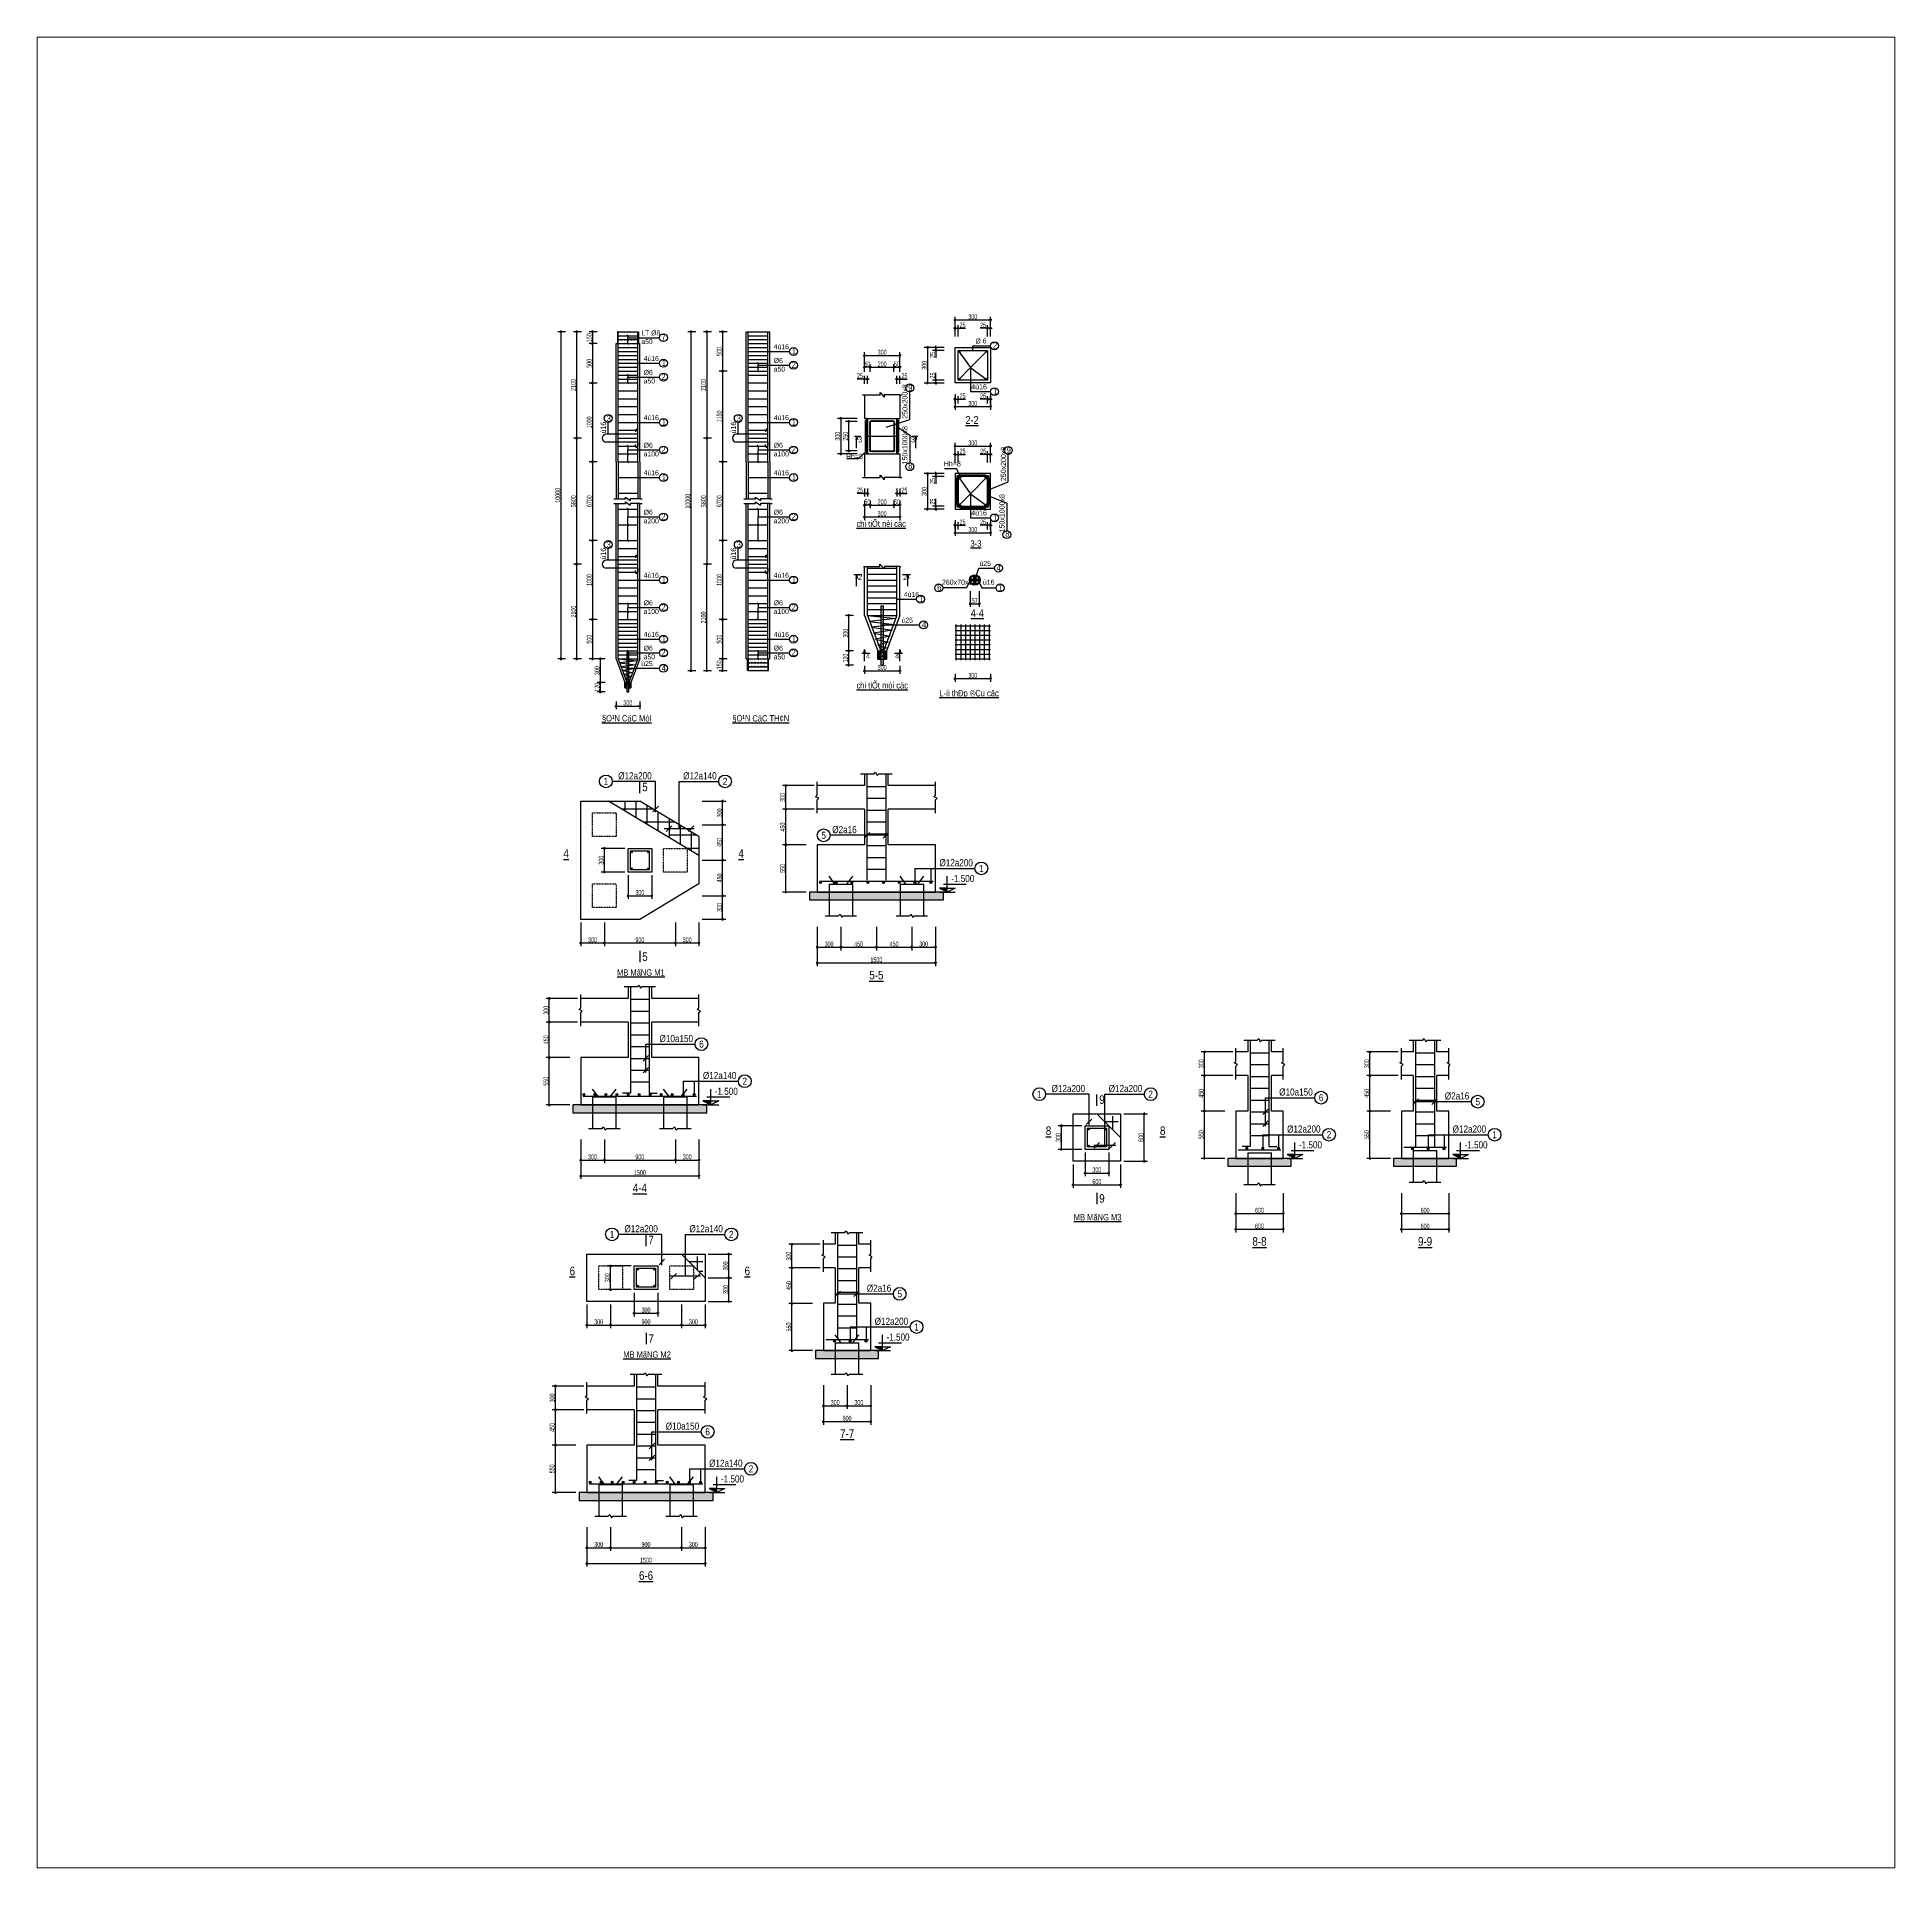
# Model space of a CAD drawing. Header units: millimetres. Extents: x 2451 to 189599, y 100744 to 200848.
# Drawn here: x 157050 to 180614, y 159902 to 183132 of the extents above; entities that cross this region are included whole.
import ezdxf
from ezdxf.enums import TextEntityAlignment as Align

# ---------------------------------------------------------------- set-up
doc = ezdxf.new("R2010")
doc.units = ezdxf.units.MM
doc.linetypes.add('HIDDEN2', pattern=[0.1875, 0.125, -0.0625])
for name, color, linetype in [('BORDER', 3, 'Continuous'), ('DIM', 1, 'Continuous'), ('HATCH', 8, 'Continuous'), ('NOTE', 1, 'Continuous'), ('STEEL', 4, 'Continuous'), ('TEXT', 7, 'Continuous')]:
    doc.layers.add(name, color=color, linetype=linetype)
doc.layers.add('NÉT KHUẤT KC 2', color=5, linetype='Continuous', lineweight=9)
doc.layers.add('TEXT NHỎ KC Dim - Ghi chú', color=3, linetype='Continuous', lineweight=18)
doc.styles.add('ARIAL', font='', dxfattribs={"width": 0.75})
doc.styles.add('ARIALH', font='', dxfattribs={"width": 0.75})
doc.styles.add('VNARIALH', font='', dxfattribs={"width": 0.75})
doc.styles.get('ARIAL').set_extended_font_data('RD Arial Narrow E')
doc.styles.get('ARIALH').set_extended_font_data('RD Arial NarrowH')
doc.styles.get('VNARIALH').set_extended_font_data('RD Arial NarrowH')
doc.dimstyles.new('DIM11', dxfattribs={"dimtxt": 63, "dimasz": 10.5, "dimexe": 40, "dimexo": 40, "dimgap": 7.875, "dimtad": 1, "dimdec": 0, "dimzin": 0, "dimdsep": 46, "dimtxsty": 'ARIAL', "dimblk": 'GACHCHEO', "dimcen": 0.09, "dimclre": 1, "dimclrt": 2, "dimadec": 0, "dimazin": 0, "dimtfac": 1, "dimtdec": 4, "dimtmove": 0, "dimatfit": 0, "dimldrblk": 'GACHCHEO', "dimfxl": 1, "dimtolj": 1, "dimtzin": 0, "dimarcsym": 0})

# ---------------------------------------------------------------- blocks, each defined once
blk = doc.blocks.new('GACHCHEO')
at = {"layer": 'DIM'}
for p, q in [((1.5, 0), (-1.5, 0)), ((0, 1.5), (0, -1.5))]:
    blk.add_line(p, q, dxfattribs=at)
at = {"layer": 'DIM', "color": 3}
blk.add_line((-1, -1), (1, 1), dxfattribs=at)
blk = doc.blocks.new('*D503')
at = {"layer": 'DEFPOINTS', "color": 0, "transparency": 16777216}
for p in [(164193, 175743), (164093, 175243), (164193, 175243)]:
    blk.add_point(p, dxfattribs=at)
at = {"layer": 'DIM', "color": 1, "lineweight": -2, "transparency": 16777216}
for p, q in [((164153, 175743), (164053, 175743)), ((164153, 175243), (164053, 175243))]:
    blk.add_line(p, q, dxfattribs=at)
at = {"layer": 'DIM', "color": 0, "lineweight": -2, "transparency": 16777216}
blk.add_line((164093, 175733), (164093, 175254), dxfattribs=at)
at = {"layer": 'DIM', "color": 0, "lineweight": -2, "transparency": 16777216, "xscale": 10.5, "yscale": 10.5, "zscale": 10.5}
for p, rotation in [((164093, 175743), 90), ((164093, 175243), 270)]:
    blk.add_blockref('GACHCHEO', p, dxfattribs=dict(at, rotation=rotation))
at = {"layer": 'DIM', "color": 2, "transparency": 16777216, "insert": (164053, 175493), "char_height": 63, "attachment_point": 5, "rotation": 90, "style": 'ARIAL'}
blk.add_mtext('\\A1;500', dxfattribs=at)
blk = doc.blocks.new('*D504')
at = {"layer": 'DEFPOINTS', "color": 0, "transparency": 16777216}
for p in [(164193, 176743), (164093, 175743), (164193, 175743)]:
    blk.add_point(p, dxfattribs=at)
at = {"layer": 'DIM', "color": 1, "lineweight": -2, "transparency": 16777216}
for p, q in [((164153, 176743), (164053, 176743)), ((164153, 175743), (164053, 175743))]:
    blk.add_line(p, q, dxfattribs=at)
at = {"layer": 'DIM', "color": 0, "lineweight": -2, "transparency": 16777216}
blk.add_line((164093, 176733), (164093, 175754), dxfattribs=at)
at = {"layer": 'DIM', "color": 0, "lineweight": -2, "transparency": 16777216, "xscale": 10.5, "yscale": 10.5, "zscale": 10.5}
for p, rotation in [((164093, 176743), 90), ((164093, 175743), 270)]:
    blk.add_blockref('GACHCHEO', p, dxfattribs=dict(at, rotation=rotation))
at = {"layer": 'DIM', "color": 2, "transparency": 16777216, "insert": (164053, 176243), "char_height": 63, "attachment_point": 5, "rotation": 90, "style": 'ARIAL'}
blk.add_mtext('\\A1;1000', dxfattribs=at)
blk = doc.blocks.new('*D447')
at = {"layer": 'DEFPOINTS', "color": 0, "transparency": 16777216}
for p in [(164193, 177743), (164093, 176743), (164193, 176743)]:
    blk.add_point(p, dxfattribs=at)
at = {"layer": 'DIM', "color": 1, "lineweight": -2, "transparency": 16777216}
for p, q in [((164153, 177743), (164053, 177743)), ((164153, 176743), (164053, 176743))]:
    blk.add_line(p, q, dxfattribs=at)
at = {"layer": 'DIM', "color": 0, "lineweight": -2, "transparency": 16777216}
blk.add_line((164093, 177733), (164093, 176754), dxfattribs=at)
at = {"layer": 'DIM', "color": 0, "lineweight": -2, "transparency": 16777216, "xscale": 10.5, "yscale": 10.5, "zscale": 10.5}
for p, rotation in [((164093, 177743), 90), ((164093, 176743), 270)]:
    blk.add_blockref('GACHCHEO', p, dxfattribs=dict(at, rotation=rotation))
at = {"layer": 'DIM', "color": 2, "transparency": 16777216, "insert": (164053, 177243), "char_height": 63, "attachment_point": 5, "rotation": 90, "style": 'ARIAL'}
blk.add_mtext('\\A1;6700', dxfattribs=at)
blk = doc.blocks.new('*D448')
at = {"layer": 'DEFPOINTS', "color": 0, "transparency": 16777216}
for p in [(164193, 178743), (164093, 177743), (164193, 177743)]:
    blk.add_point(p, dxfattribs=at)
at = {"layer": 'DIM', "color": 1, "lineweight": -2, "transparency": 16777216}
for p, q in [((164153, 178743), (164053, 178743)), ((164153, 177743), (164053, 177743))]:
    blk.add_line(p, q, dxfattribs=at)
at = {"layer": 'DIM', "color": 0, "lineweight": -2, "transparency": 16777216}
blk.add_line((164093, 178733), (164093, 177754), dxfattribs=at)
at = {"layer": 'DIM', "color": 0, "lineweight": -2, "transparency": 16777216, "xscale": 10.5, "yscale": 10.5, "zscale": 10.5}
for p, rotation in [((164093, 178743), 90), ((164093, 177743), 270)]:
    blk.add_blockref('GACHCHEO', p, dxfattribs=dict(at, rotation=rotation))
at = {"layer": 'DIM', "color": 2, "transparency": 16777216, "insert": (164053, 178243), "char_height": 63, "attachment_point": 5, "rotation": 90, "style": 'ARIAL'}
blk.add_mtext('\\A1;1000', dxfattribs=at)
blk = doc.blocks.new('*D449')
at = {"layer": 'DEFPOINTS', "color": 0, "transparency": 16777216}
for p in [(164193, 179243), (164093, 178743), (164193, 178743)]:
    blk.add_point(p, dxfattribs=at)
at = {"layer": 'DIM', "color": 1, "lineweight": -2, "transparency": 16777216}
for p, q in [((164153, 179243), (164053, 179243)), ((164153, 178743), (164053, 178743))]:
    blk.add_line(p, q, dxfattribs=at)
at = {"layer": 'DIM', "color": 0, "lineweight": -2, "transparency": 16777216}
blk.add_line((164093, 179233), (164093, 178754), dxfattribs=at)
at = {"layer": 'DIM', "color": 0, "lineweight": -2, "transparency": 16777216, "xscale": 10.5, "yscale": 10.5, "zscale": 10.5}
for p, rotation in [((164093, 179243), 90), ((164093, 178743), 270)]:
    blk.add_blockref('GACHCHEO', p, dxfattribs=dict(at, rotation=rotation))
at = {"layer": 'DIM', "color": 2, "transparency": 16777216, "insert": (164053, 178993), "char_height": 63, "attachment_point": 5, "rotation": 90, "style": 'ARIAL'}
blk.add_mtext('\\A1;500', dxfattribs=at)
blk = doc.blocks.new('*D450')
at = {"layer": 'DEFPOINTS', "color": 0, "transparency": 16777216}
for p in [(163993, 176443), (163893, 175243), (163993, 175243)]:
    blk.add_point(p, dxfattribs=at)
at = {"layer": 'DIM', "color": 1, "lineweight": -2, "transparency": 16777216}
for p, q in [((163953, 176443), (163853, 176443)), ((163953, 175243), (163853, 175243))]:
    blk.add_line(p, q, dxfattribs=at)
at = {"layer": 'DIM', "color": 0, "lineweight": -2, "transparency": 16777216}
blk.add_line((163893, 176433), (163893, 175254), dxfattribs=at)
at = {"layer": 'DIM', "color": 0, "lineweight": -2, "transparency": 16777216, "xscale": 10.5, "yscale": 10.5, "zscale": 10.5}
for p, rotation in [((163893, 176443), 90), ((163893, 175243), 270)]:
    blk.add_blockref('GACHCHEO', p, dxfattribs=dict(at, rotation=rotation))
at = {"layer": 'DIM', "color": 2, "transparency": 16777216, "insert": (163853, 175843), "char_height": 63, "attachment_point": 5, "rotation": 90, "style": 'ARIAL'}
blk.add_mtext('\\A1;2100', dxfattribs=at)
blk = doc.blocks.new('*D493')
at = {"layer": 'DEFPOINTS', "color": 0, "transparency": 16777216}
for p in [(163993, 179393), (163893, 178043), (163993, 178043)]:
    blk.add_point(p, dxfattribs=at)
at = {"layer": 'DIM', "color": 1, "lineweight": -2, "transparency": 16777216}
for p, q in [((163953, 179393), (163853, 179393)), ((163953, 178043), (163853, 178043))]:
    blk.add_line(p, q, dxfattribs=at)
at = {"layer": 'DIM', "color": 0, "lineweight": -2, "transparency": 16777216}
blk.add_line((163893, 179383), (163893, 178054), dxfattribs=at)
at = {"layer": 'DIM', "color": 0, "lineweight": -2, "transparency": 16777216, "xscale": 10.5, "yscale": 10.5, "zscale": 10.5}
for p, rotation in [((163893, 179393), 90), ((163893, 178043), 270)]:
    blk.add_blockref('GACHCHEO', p, dxfattribs=dict(at, rotation=rotation))
at = {"layer": 'DIM', "color": 2, "transparency": 16777216, "insert": (163853, 178718), "char_height": 63, "attachment_point": 5, "rotation": 90, "style": 'ARIAL'}
blk.add_mtext('\\A1;2100', dxfattribs=at)
blk = doc.blocks.new('*D494')
at = {"layer": 'DEFPOINTS', "color": 0, "transparency": 16777216}
for p in [(163993, 178043), (163893, 176443), (163993, 176443)]:
    blk.add_point(p, dxfattribs=at)
at = {"layer": 'DIM', "color": 1, "lineweight": -2, "transparency": 16777216}
for p, q in [((163953, 178043), (163853, 178043)), ((163953, 176443), (163853, 176443))]:
    blk.add_line(p, q, dxfattribs=at)
at = {"layer": 'DIM', "color": 0, "lineweight": -2, "transparency": 16777216}
blk.add_line((163893, 178033), (163893, 176454), dxfattribs=at)
at = {"layer": 'DIM', "color": 0, "lineweight": -2, "transparency": 16777216, "xscale": 10.5, "yscale": 10.5, "zscale": 10.5}
for p, rotation in [((163893, 178043), 90), ((163893, 176443), 270)]:
    blk.add_blockref('GACHCHEO', p, dxfattribs=dict(at, rotation=rotation))
at = {"layer": 'DIM', "color": 2, "transparency": 16777216, "insert": (163853, 177243), "char_height": 63, "attachment_point": 5, "rotation": 90, "style": 'ARIAL'}
blk.add_mtext('\\A1;5800', dxfattribs=at)
blk = doc.blocks.new('*D495')
at = {"layer": 'DEFPOINTS', "color": 0, "transparency": 16777216}
for p in [(163793, 179393), (163693, 175243), (163793, 175243)]:
    blk.add_point(p, dxfattribs=at)
at = {"layer": 'DIM', "color": 1, "lineweight": -2, "transparency": 16777216}
for p, q in [((163753, 179393), (163653, 179393)), ((163753, 175243), (163653, 175243))]:
    blk.add_line(p, q, dxfattribs=at)
at = {"layer": 'DIM', "color": 0, "lineweight": -2, "transparency": 16777216}
blk.add_line((163693, 179383), (163693, 175254), dxfattribs=at)
at = {"layer": 'DIM', "color": 0, "lineweight": -2, "transparency": 16777216, "xscale": 10.5, "yscale": 10.5, "zscale": 10.5}
for p, rotation in [((163693, 179393), 90), ((163693, 175243), 270)]:
    blk.add_blockref('GACHCHEO', p, dxfattribs=dict(at, rotation=rotation))
at = {"layer": 'DIM', "color": 2, "transparency": 16777216, "insert": (163653, 177318), "char_height": 63, "attachment_point": 5, "rotation": 90, "style": 'ARIAL'}
blk.add_mtext('\\A1;10000', dxfattribs=at)
blk = doc.blocks.new('*D496')
at = {"layer": 'DEFPOINTS', "color": 0, "transparency": 16777216}
for p in [(164193, 179393), (164093, 179243), (164193, 179243)]:
    blk.add_point(p, dxfattribs=at)
at = {"layer": 'DIM', "color": 1, "lineweight": -2, "transparency": 16777216}
for p, q in [((164153, 179393), (164053, 179393)), ((164153, 179243), (164053, 179243))]:
    blk.add_line(p, q, dxfattribs=at)
at = {"layer": 'DIM', "color": 0, "lineweight": -2, "transparency": 16777216}
blk.add_line((164093, 179383), (164093, 179254), dxfattribs=at)
at = {"layer": 'DIM', "color": 0, "lineweight": -2, "transparency": 16777216, "xscale": 10.5, "yscale": 10.5, "zscale": 10.5}
for p, rotation in [((164093, 179393), 90), ((164093, 179243), 270)]:
    blk.add_blockref('GACHCHEO', p, dxfattribs=dict(at, rotation=rotation))
at = {"layer": 'DIM', "color": 2, "transparency": 16777216, "insert": (164053, 179318), "char_height": 63, "attachment_point": 5, "rotation": 90, "style": 'ARIAL'}
blk.add_mtext('\\A1;150', dxfattribs=at)
blk = doc.blocks.new('*D497')
at = {"layer": 'DEFPOINTS', "color": 0, "transparency": 16777216}
for p in [(164293, 175243), (164193, 174943), (164293, 174943)]:
    blk.add_point(p, dxfattribs=at)
at = {"layer": 'DIM', "color": 1, "lineweight": -2, "transparency": 16777216}
for p, q in [((164253, 175243), (164153, 175243)), ((164253, 174943), (164153, 174943))]:
    blk.add_line(p, q, dxfattribs=at)
at = {"layer": 'DIM', "color": 0, "lineweight": -2, "transparency": 16777216}
blk.add_line((164193, 175233), (164193, 174954), dxfattribs=at)
at = {"layer": 'DIM', "color": 0, "lineweight": -2, "transparency": 16777216, "xscale": 10.5, "yscale": 10.5, "zscale": 10.5}
for p, rotation in [((164193, 175243), 90), ((164193, 174943), 270)]:
    blk.add_blockref('GACHCHEO', p, dxfattribs=dict(at, rotation=rotation))
at = {"layer": 'DIM', "color": 2, "transparency": 16777216, "insert": (164153, 175093), "char_height": 63, "attachment_point": 5, "rotation": 90, "style": 'ARIAL'}
blk.add_mtext('\\A1;300', dxfattribs=at)
blk = doc.blocks.new('*D498')
at = {"layer": 'DEFPOINTS', "color": 0, "transparency": 16777216}
for p in [(164293, 174943), (164193, 174823), (164293, 174823)]:
    blk.add_point(p, dxfattribs=at)
at = {"layer": 'DIM', "color": 1, "lineweight": -2, "transparency": 16777216}
for p, q in [((164253, 174943), (164153, 174943)), ((164253, 174823), (164153, 174823))]:
    blk.add_line(p, q, dxfattribs=at)
at = {"layer": 'DIM', "color": 0, "lineweight": -2, "transparency": 16777216}
blk.add_line((164193, 174933), (164193, 174834), dxfattribs=at)
at = {"layer": 'DIM', "color": 0, "lineweight": -2, "transparency": 16777216, "xscale": 10.5, "yscale": 10.5, "zscale": 10.5}
for p, rotation in [((164193, 174943), 90), ((164193, 174823), 270)]:
    blk.add_blockref('GACHCHEO', p, dxfattribs=dict(at, rotation=rotation))
at = {"layer": 'DIM', "color": 2, "transparency": 16777216, "insert": (164153, 174883), "char_height": 63, "attachment_point": 5, "rotation": 90, "style": 'ARIAL'}
blk.add_mtext('\\A1;120', dxfattribs=at)
blk = doc.blocks.new('*D499')
at = {"layer": 'DEFPOINTS', "color": 0, "transparency": 16777216}
for p in [(164393, 174743), (164693, 174743), (164693, 174643)]:
    blk.add_point(p, dxfattribs=at)
at = {"layer": 'DIM', "color": 1, "lineweight": -2, "transparency": 16777216}
for p, q in [((164393, 174703), (164393, 174603)), ((164693, 174703), (164693, 174603))]:
    blk.add_line(p, q, dxfattribs=at)
at = {"layer": 'DIM', "color": 0, "lineweight": -2, "transparency": 16777216}
blk.add_line((164404, 174643), (164683, 174643), dxfattribs=at)
at = {"layer": 'DIM', "color": 0, "lineweight": -2, "transparency": 16777216, "xscale": 10.5, "yscale": 10.5, "zscale": 10.5, "rotation": 180}
blk.add_blockref('GACHCHEO', (164393, 174643), dxfattribs=at)
at = {"layer": 'DIM', "color": 0, "lineweight": -2, "transparency": 16777216, "xscale": 10.5, "yscale": 10.5, "zscale": 10.5}
blk.add_blockref('GACHCHEO', (164693, 174643), dxfattribs=at)
at = {"layer": 'DIM', "color": 2, "transparency": 16777216, "insert": (164543, 174683), "char_height": 63, "attachment_point": 5, "style": 'ARIAL'}
blk.add_mtext('\\A1;300', dxfattribs=at)
blk = doc.blocks.new('*D500')
at = {"layer": 'DEFPOINTS', "color": 0, "transparency": 16777216}
for p in [(165843, 175743), (165743, 175243), (165843, 175243)]:
    blk.add_point(p, dxfattribs=at)
at = {"layer": 'DIM', "color": 1, "lineweight": -2, "transparency": 16777216}
for p, q in [((165803, 175743), (165703, 175743)), ((165803, 175243), (165703, 175243))]:
    blk.add_line(p, q, dxfattribs=at)
at = {"layer": 'DIM', "color": 0, "lineweight": -2, "transparency": 16777216}
blk.add_line((165743, 175733), (165743, 175254), dxfattribs=at)
at = {"layer": 'DIM', "color": 0, "lineweight": -2, "transparency": 16777216, "xscale": 10.5, "yscale": 10.5, "zscale": 10.5}
for p, rotation in [((165743, 175743), 90), ((165743, 175243), 270)]:
    blk.add_blockref('GACHCHEO', p, dxfattribs=dict(at, rotation=rotation))
at = {"layer": 'DIM', "color": 2, "transparency": 16777216, "insert": (165703, 175493), "char_height": 63, "attachment_point": 5, "rotation": 90, "style": 'ARIAL'}
blk.add_mtext('\\A1;500', dxfattribs=at)
blk = doc.blocks.new('*D501')
at = {"layer": 'DEFPOINTS', "color": 0, "transparency": 16777216}
for p in [(165843, 176743), (165743, 175743), (165843, 175743)]:
    blk.add_point(p, dxfattribs=at)
at = {"layer": 'DIM', "color": 1, "lineweight": -2, "transparency": 16777216}
for p, q in [((165803, 176743), (165703, 176743)), ((165803, 175743), (165703, 175743))]:
    blk.add_line(p, q, dxfattribs=at)
at = {"layer": 'DIM', "color": 0, "lineweight": -2, "transparency": 16777216}
blk.add_line((165743, 176733), (165743, 175754), dxfattribs=at)
at = {"layer": 'DIM', "color": 0, "lineweight": -2, "transparency": 16777216, "xscale": 10.5, "yscale": 10.5, "zscale": 10.5}
for p, rotation in [((165743, 176743), 90), ((165743, 175743), 270)]:
    blk.add_blockref('GACHCHEO', p, dxfattribs=dict(at, rotation=rotation))
at = {"layer": 'DIM', "color": 2, "transparency": 16777216, "insert": (165703, 176243), "char_height": 63, "attachment_point": 5, "rotation": 90, "style": 'ARIAL'}
blk.add_mtext('\\A1;1000', dxfattribs=at)
blk = doc.blocks.new('*D444')
at = {"layer": 'DEFPOINTS', "color": 0, "transparency": 16777216}
for p in [(165843, 177743), (165743, 176743), (165843, 176743)]:
    blk.add_point(p, dxfattribs=at)
at = {"layer": 'DIM', "color": 1, "lineweight": -2, "transparency": 16777216}
for p, q in [((165803, 177743), (165703, 177743)), ((165803, 176743), (165703, 176743))]:
    blk.add_line(p, q, dxfattribs=at)
at = {"layer": 'DIM', "color": 0, "lineweight": -2, "transparency": 16777216}
blk.add_line((165743, 177733), (165743, 176754), dxfattribs=at)
at = {"layer": 'DIM', "color": 0, "lineweight": -2, "transparency": 16777216, "xscale": 10.5, "yscale": 10.5, "zscale": 10.5}
for p, rotation in [((165743, 177743), 90), ((165743, 176743), 270)]:
    blk.add_blockref('GACHCHEO', p, dxfattribs=dict(at, rotation=rotation))
at = {"layer": 'DIM', "color": 2, "transparency": 16777216, "insert": (165703, 177243), "char_height": 63, "attachment_point": 5, "rotation": 90, "style": 'ARIAL'}
blk.add_mtext('\\A1;6700', dxfattribs=at)
blk = doc.blocks.new('*D445')
at = {"layer": 'DEFPOINTS', "color": 0, "transparency": 16777216}
for p in [(165843, 178893), (165743, 177743), (165843, 177743)]:
    blk.add_point(p, dxfattribs=at)
at = {"layer": 'DIM', "color": 1, "lineweight": -2, "transparency": 16777216}
for p, q in [((165803, 178893), (165703, 178893)), ((165803, 177743), (165703, 177743))]:
    blk.add_line(p, q, dxfattribs=at)
at = {"layer": 'DIM', "color": 0, "lineweight": -2, "transparency": 16777216}
blk.add_line((165743, 178883), (165743, 177754), dxfattribs=at)
at = {"layer": 'DIM', "color": 0, "lineweight": -2, "transparency": 16777216, "xscale": 10.5, "yscale": 10.5, "zscale": 10.5}
for p, rotation in [((165743, 178893), 90), ((165743, 177743), 270)]:
    blk.add_blockref('GACHCHEO', p, dxfattribs=dict(at, rotation=rotation))
at = {"layer": 'DIM', "color": 2, "transparency": 16777216, "insert": (165703, 178318), "char_height": 63, "attachment_point": 5, "rotation": 90, "style": 'ARIAL'}
blk.add_mtext('\\A1;1150', dxfattribs=at)
blk = doc.blocks.new('*D446')
at = {"layer": 'DEFPOINTS', "color": 0, "transparency": 16777216}
for p in [(165843, 179393), (165743, 178893), (165843, 178893)]:
    blk.add_point(p, dxfattribs=at)
at = {"layer": 'DIM', "color": 1, "lineweight": -2, "transparency": 16777216}
for p, q in [((165803, 179393), (165703, 179393)), ((165803, 178893), (165703, 178893))]:
    blk.add_line(p, q, dxfattribs=at)
at = {"layer": 'DIM', "color": 0, "lineweight": -2, "transparency": 16777216}
blk.add_line((165743, 179383), (165743, 178904), dxfattribs=at)
at = {"layer": 'DIM', "color": 0, "lineweight": -2, "transparency": 16777216, "xscale": 10.5, "yscale": 10.5, "zscale": 10.5}
for p, rotation in [((165743, 179393), 90), ((165743, 178893), 270)]:
    blk.add_blockref('GACHCHEO', p, dxfattribs=dict(at, rotation=rotation))
at = {"layer": 'DIM', "color": 2, "transparency": 16777216, "insert": (165703, 179143), "char_height": 63, "attachment_point": 5, "rotation": 90, "style": 'ARIAL'}
blk.add_mtext('\\A1;500', dxfattribs=at)
blk = doc.blocks.new('*D464')
at = {"layer": 'DEFPOINTS', "color": 0, "transparency": 16777216}
for p in [(165543, 176443), (165643, 176443), (165643, 175093)]:
    blk.add_point(p, dxfattribs=at)
at = {"layer": 'DIM', "color": 1, "lineweight": -2, "transparency": 16777216}
for p, q in [((165603, 176443), (165503, 176443)), ((165603, 175093), (165503, 175093))]:
    blk.add_line(p, q, dxfattribs=at)
at = {"layer": 'DIM', "color": 0, "lineweight": -2, "transparency": 16777216}
blk.add_line((165543, 175104), (165543, 176433), dxfattribs=at)
at = {"layer": 'DIM', "color": 0, "lineweight": -2, "transparency": 16777216, "xscale": 10.5, "yscale": 10.5, "zscale": 10.5}
for p, rotation in [((165543, 176443), 90), ((165543, 175093), 270)]:
    blk.add_blockref('GACHCHEO', p, dxfattribs=dict(at, rotation=rotation))
at = {"layer": 'DIM', "color": 2, "transparency": 16777216, "insert": (165503, 175768), "char_height": 63, "attachment_point": 5, "rotation": 90, "style": 'ARIAL'}
blk.add_mtext('\\A1;2100', dxfattribs=at)
blk = doc.blocks.new('*D465')
at = {"layer": 'DEFPOINTS', "color": 0, "transparency": 16777216}
for p in [(165643, 179393), (165543, 178043), (165643, 178043)]:
    blk.add_point(p, dxfattribs=at)
at = {"layer": 'DIM', "color": 1, "lineweight": -2, "transparency": 16777216}
for p, q in [((165603, 179393), (165503, 179393)), ((165603, 178043), (165503, 178043))]:
    blk.add_line(p, q, dxfattribs=at)
at = {"layer": 'DIM', "color": 0, "lineweight": -2, "transparency": 16777216}
blk.add_line((165543, 179383), (165543, 178054), dxfattribs=at)
at = {"layer": 'DIM', "color": 0, "lineweight": -2, "transparency": 16777216, "xscale": 10.5, "yscale": 10.5, "zscale": 10.5}
for p, rotation in [((165543, 179393), 90), ((165543, 178043), 270)]:
    blk.add_blockref('GACHCHEO', p, dxfattribs=dict(at, rotation=rotation))
at = {"layer": 'DIM', "color": 2, "transparency": 16777216, "insert": (165503, 178718), "char_height": 63, "attachment_point": 5, "rotation": 90, "style": 'ARIAL'}
blk.add_mtext('\\A1;2100', dxfattribs=at)
blk = doc.blocks.new('*D466')
at = {"layer": 'DEFPOINTS', "color": 0, "transparency": 16777216}
for p in [(165643, 178043), (165543, 176443), (165643, 176443)]:
    blk.add_point(p, dxfattribs=at)
at = {"layer": 'DIM', "color": 1, "lineweight": -2, "transparency": 16777216}
for p, q in [((165603, 178043), (165503, 178043)), ((165603, 176443), (165503, 176443))]:
    blk.add_line(p, q, dxfattribs=at)
at = {"layer": 'DIM', "color": 0, "lineweight": -2, "transparency": 16777216}
blk.add_line((165543, 178033), (165543, 176454), dxfattribs=at)
at = {"layer": 'DIM', "color": 0, "lineweight": -2, "transparency": 16777216, "xscale": 10.5, "yscale": 10.5, "zscale": 10.5}
for p, rotation in [((165543, 178043), 90), ((165543, 176443), 270)]:
    blk.add_blockref('GACHCHEO', p, dxfattribs=dict(at, rotation=rotation))
at = {"layer": 'DIM', "color": 2, "transparency": 16777216, "insert": (165503, 177243), "char_height": 63, "attachment_point": 5, "rotation": 90, "style": 'ARIAL'}
blk.add_mtext('\\A1;5800', dxfattribs=at)
blk = doc.blocks.new('*D467')
at = {"layer": 'DEFPOINTS', "color": 0, "transparency": 16777216}
for p in [(165443, 179393), (165343, 175093), (165443, 175093)]:
    blk.add_point(p, dxfattribs=at)
at = {"layer": 'DIM', "color": 1, "lineweight": -2, "transparency": 16777216}
for p, q in [((165403, 179393), (165303, 179393)), ((165403, 175093), (165303, 175093))]:
    blk.add_line(p, q, dxfattribs=at)
at = {"layer": 'DIM', "color": 0, "lineweight": -2, "transparency": 16777216}
blk.add_line((165343, 179383), (165343, 175104), dxfattribs=at)
at = {"layer": 'DIM', "color": 0, "lineweight": -2, "transparency": 16777216, "xscale": 10.5, "yscale": 10.5, "zscale": 10.5}
for p, rotation in [((165343, 179393), 90), ((165343, 175093), 270)]:
    blk.add_blockref('GACHCHEO', p, dxfattribs=dict(at, rotation=rotation))
at = {"layer": 'DIM', "color": 2, "transparency": 16777216, "insert": (165303, 177243), "char_height": 63, "attachment_point": 5, "rotation": 90, "style": 'ARIAL'}
blk.add_mtext('\\A1;10000', dxfattribs=at)
blk = doc.blocks.new('*D468')
at = {"layer": 'DEFPOINTS', "color": 0, "transparency": 16777216}
for p in [(165743, 175093), (165843, 175243), (165843, 175093)]:
    blk.add_point(p, dxfattribs=at)
at = {"layer": 'DIM', "color": 1, "lineweight": -2, "transparency": 16777216}
for p, q in [((165803, 175243), (165703, 175243)), ((165803, 175093), (165703, 175093))]:
    blk.add_line(p, q, dxfattribs=at)
at = {"layer": 'DIM', "color": 0, "lineweight": -2, "transparency": 16777216}
blk.add_line((165743, 175233), (165743, 175104), dxfattribs=at)
at = {"layer": 'DIM', "color": 0, "lineweight": -2, "transparency": 16777216, "xscale": 10.5, "yscale": 10.5, "zscale": 10.5}
for p, rotation in [((165743, 175243), 90), ((165743, 175093), 270)]:
    blk.add_blockref('GACHCHEO', p, dxfattribs=dict(at, rotation=rotation))
at = {"layer": 'DIM', "color": 2, "transparency": 16777216, "insert": (165703, 175168), "char_height": 63, "attachment_point": 5, "rotation": 90, "style": 'ARIAL'}
blk.add_mtext('\\A1;150', dxfattribs=at)
blk = doc.blocks.new('*D469')
at = {"layer": 'DEFPOINTS', "color": 0, "transparency": 16777216}
for p in [(168693, 178643), (169143, 178643), (169143, 178443)]:
    blk.add_point(p, dxfattribs=at)
at = {"layer": 'DIM', "color": 1, "lineweight": -2, "transparency": 16777216}
for p, q in [((168693, 178603), (168693, 178403)), ((169143, 178603), (169143, 178403))]:
    blk.add_line(p, q, dxfattribs=at)
at = {"layer": 'DIM', "color": 0, "lineweight": -2, "transparency": 16777216}
blk.add_line((168704, 178443), (169133, 178443), dxfattribs=at)
at = {"layer": 'DIM', "color": 0, "lineweight": -2, "transparency": 16777216, "xscale": 10.5, "yscale": 10.5, "zscale": 10.5, "rotation": 180}
blk.add_blockref('GACHCHEO', (168693, 178443), dxfattribs=at)
at = {"layer": 'DIM', "color": 0, "lineweight": -2, "transparency": 16777216, "xscale": 10.5, "yscale": 10.5, "zscale": 10.5}
blk.add_blockref('GACHCHEO', (169143, 178443), dxfattribs=at)
at = {"layer": 'DIM', "color": 2, "transparency": 16777216, "insert": (168918, 178483), "char_height": 63, "attachment_point": 5, "style": 'ARIAL'}
blk.add_mtext('\\A1;300', dxfattribs=at)
blk = doc.blocks.new('*D470')
at = {"layer": 'DEFPOINTS', "color": 0, "transparency": 16777216}
for p in [(169143, 179543), (168693, 179293), (169143, 179293)]:
    blk.add_point(p, dxfattribs=at)
at = {"layer": 'DIM', "color": 1, "lineweight": -2, "transparency": 16777216}
for p, q in [((168693, 179333), (168693, 179583)), ((169143, 179333), (169143, 179583))]:
    blk.add_line(p, q, dxfattribs=at)
at = {"layer": 'DIM', "color": 0, "lineweight": -2, "transparency": 16777216}
blk.add_line((168704, 179543), (169133, 179543), dxfattribs=at)
at = {"layer": 'DIM', "color": 0, "lineweight": -2, "transparency": 16777216, "xscale": 10.5, "yscale": 10.5, "zscale": 10.5, "rotation": 180}
blk.add_blockref('GACHCHEO', (168693, 179543), dxfattribs=at)
at = {"layer": 'DIM', "color": 0, "lineweight": -2, "transparency": 16777216, "xscale": 10.5, "yscale": 10.5, "zscale": 10.5}
blk.add_blockref('GACHCHEO', (169143, 179543), dxfattribs=at)
at = {"layer": 'DIM', "color": 2, "transparency": 16777216, "insert": (168918, 179583), "char_height": 63, "attachment_point": 5, "style": 'ARIAL'}
blk.add_mtext('\\A1;300', dxfattribs=at)
blk = doc.blocks.new('*D471')
at = {"layer": 'DEFPOINTS', "color": 0, "transparency": 16777216}
for p in [(168693, 178443), (168731, 178538), (168731, 178443)]:
    blk.add_point(p, dxfattribs=at)
at = {"layer": 'DIM', "color": 0, "lineweight": -2, "transparency": 16777216}
for p, q in [((168683, 178538), (168672, 178538)), ((168693, 178538), (168731, 178538)), ((168741, 178538), (168824, 178538))]:
    blk.add_line(p, q, dxfattribs=at)
at = {"layer": 'DIM', "color": 1, "lineweight": -2, "transparency": 16777216}
for p, q in [((168693, 178483), (168693, 178578)), ((168731, 178483), (168731, 178578))]:
    blk.add_line(p, q, dxfattribs=at)
at = {"layer": 'DIM', "color": 0, "lineweight": -2, "transparency": 16777216, "xscale": 10.5, "yscale": 10.5, "zscale": 10.5}
blk.add_blockref('GACHCHEO', (168693, 178538), dxfattribs=at)
at = {"layer": 'DIM', "color": 0, "lineweight": -2, "transparency": 16777216, "xscale": 10.5, "yscale": 10.5, "zscale": 10.5, "rotation": 180}
blk.add_blockref('GACHCHEO', (168731, 178538), dxfattribs=at)
at = {"layer": 'DIM', "color": 2, "transparency": 16777216, "insert": (168788, 178578), "char_height": 63, "attachment_point": 5, "style": 'ARIAL'}
blk.add_mtext('\\A1;25', dxfattribs=at)
blk = doc.blocks.new('*D472')
at = {"layer": 'DEFPOINTS', "color": 0, "transparency": 16777216}
for p in [(169106, 178443), (169143, 178538), (169143, 178443)]:
    blk.add_point(p, dxfattribs=at)
at = {"layer": 'DIM', "color": 0, "lineweight": -2, "transparency": 16777216}
for p, q in [((169095, 178538), (169013, 178538)), ((169143, 178538), (169106, 178538)), ((169154, 178538), (169164, 178538))]:
    blk.add_line(p, q, dxfattribs=at)
at = {"layer": 'DIM', "color": 1, "lineweight": -2, "transparency": 16777216}
for p, q in [((169106, 178483), (169106, 178578)), ((169143, 178483), (169143, 178578))]:
    blk.add_line(p, q, dxfattribs=at)
at = {"layer": 'DIM', "color": 0, "lineweight": -2, "transparency": 16777216, "xscale": 10.5, "yscale": 10.5, "zscale": 10.5}
blk.add_blockref('GACHCHEO', (169106, 178538), dxfattribs=at)
at = {"layer": 'DIM', "color": 0, "lineweight": -2, "transparency": 16777216, "xscale": 10.5, "yscale": 10.5, "zscale": 10.5, "rotation": 180}
blk.add_blockref('GACHCHEO', (169143, 178538), dxfattribs=at)
at = {"layer": 'DIM', "color": 2, "transparency": 16777216, "insert": (169049, 178578), "char_height": 63, "attachment_point": 5, "style": 'ARIAL'}
blk.add_mtext('\\A1;25', dxfattribs=at)
blk = doc.blocks.new('*D473')
at = {"layer": 'DEFPOINTS', "color": 0, "transparency": 16777216}
for p in [(168731, 179438), (168693, 179293), (168731, 179293)]:
    blk.add_point(p, dxfattribs=at)
at = {"layer": 'DIM', "color": 0, "lineweight": -2, "transparency": 16777216}
for p, q in [((168683, 179438), (168672, 179438)), ((168693, 179438), (168731, 179438)), ((168741, 179438), (168824, 179438))]:
    blk.add_line(p, q, dxfattribs=at)
at = {"layer": 'DIM', "color": 1, "lineweight": -2, "transparency": 16777216}
for p, q in [((168693, 179333), (168693, 179478)), ((168731, 179333), (168731, 179478))]:
    blk.add_line(p, q, dxfattribs=at)
at = {"layer": 'DIM', "color": 0, "lineweight": -2, "transparency": 16777216, "xscale": 10.5, "yscale": 10.5, "zscale": 10.5}
blk.add_blockref('GACHCHEO', (168693, 179438), dxfattribs=at)
at = {"layer": 'DIM', "color": 0, "lineweight": -2, "transparency": 16777216, "xscale": 10.5, "yscale": 10.5, "zscale": 10.5, "rotation": 180}
blk.add_blockref('GACHCHEO', (168731, 179438), dxfattribs=at)
at = {"layer": 'DIM', "color": 2, "transparency": 16777216, "insert": (168788, 179478), "char_height": 63, "attachment_point": 5, "style": 'ARIAL'}
blk.add_mtext('\\A1;25', dxfattribs=at)
blk = doc.blocks.new('*D474')
at = {"layer": 'DEFPOINTS', "color": 0, "transparency": 16777216}
for p in [(169143, 179438), (169106, 179293), (169143, 179293)]:
    blk.add_point(p, dxfattribs=at)
at = {"layer": 'DIM', "color": 0, "lineweight": -2, "transparency": 16777216}
for p, q in [((169095, 179438), (169013, 179438)), ((169143, 179438), (169106, 179438)), ((169154, 179438), (169164, 179438))]:
    blk.add_line(p, q, dxfattribs=at)
at = {"layer": 'DIM', "color": 1, "lineweight": -2, "transparency": 16777216}
for p, q in [((169106, 179333), (169106, 179478)), ((169143, 179333), (169143, 179478))]:
    blk.add_line(p, q, dxfattribs=at)
at = {"layer": 'DIM', "color": 0, "lineweight": -2, "transparency": 16777216, "xscale": 10.5, "yscale": 10.5, "zscale": 10.5}
blk.add_blockref('GACHCHEO', (169106, 179438), dxfattribs=at)
at = {"layer": 'DIM', "color": 0, "lineweight": -2, "transparency": 16777216, "xscale": 10.5, "yscale": 10.5, "zscale": 10.5, "rotation": 180}
blk.add_blockref('GACHCHEO', (169143, 179438), dxfattribs=at)
at = {"layer": 'DIM', "color": 2, "transparency": 16777216, "insert": (169049, 179478), "char_height": 63, "attachment_point": 5, "style": 'ARIAL'}
blk.add_mtext('\\A1;25', dxfattribs=at)
blk = doc.blocks.new('*D475')
at = {"layer": 'DEFPOINTS', "color": 0, "transparency": 16777216}
for p in [(168593, 179193), (168343, 178743), (168593, 178743)]:
    blk.add_point(p, dxfattribs=at)
at = {"layer": 'DIM', "color": 1, "lineweight": -2, "transparency": 16777216}
for p, q in [((168553, 179193), (168303, 179193)), ((168553, 178743), (168303, 178743))]:
    blk.add_line(p, q, dxfattribs=at)
at = {"layer": 'DIM', "color": 0, "lineweight": -2, "transparency": 16777216}
blk.add_line((168343, 179183), (168343, 178754), dxfattribs=at)
at = {"layer": 'DIM', "color": 0, "lineweight": -2, "transparency": 16777216, "xscale": 10.5, "yscale": 10.5, "zscale": 10.5}
for p, rotation in [((168343, 179193), 90), ((168343, 178743), 270)]:
    blk.add_blockref('GACHCHEO', p, dxfattribs=dict(at, rotation=rotation))
at = {"layer": 'DIM', "color": 2, "transparency": 16777216, "insert": (168303, 178968), "char_height": 63, "attachment_point": 5, "rotation": 90, "style": 'ARIAL'}
blk.add_mtext('\\A1;300', dxfattribs=at)
blk = doc.blocks.new('*D476')
at = {"layer": 'DEFPOINTS', "color": 0, "transparency": 16777216}
for p in [(168448, 178743), (168593, 178781), (168593, 178743)]:
    blk.add_point(p, dxfattribs=at)
at = {"layer": 'DIM', "color": 0, "lineweight": -2, "transparency": 16777216}
for p, q in [((168448, 178791), (168448, 178874)), ((168448, 178743), (168448, 178781)), ((168448, 178733), (168448, 178722))]:
    blk.add_line(p, q, dxfattribs=at)
at = {"layer": 'DIM', "color": 1, "lineweight": -2, "transparency": 16777216}
for p, q in [((168553, 178781), (168408, 178781)), ((168553, 178743), (168408, 178743))]:
    blk.add_line(p, q, dxfattribs=at)
at = {"layer": 'DIM', "color": 0, "lineweight": -2, "transparency": 16777216, "xscale": 10.5, "yscale": 10.5, "zscale": 10.5}
for p, rotation in [((168448, 178781), 270), ((168448, 178743), 90)]:
    blk.add_blockref('GACHCHEO', p, dxfattribs=dict(at, rotation=rotation))
at = {"layer": 'DIM', "color": 2, "transparency": 16777216, "insert": (168408, 178838), "char_height": 63, "attachment_point": 5, "rotation": 90, "style": 'ARIAL'}
blk.add_mtext('\\A1;25', dxfattribs=at)
blk = doc.blocks.new('*D477')
at = {"layer": 'DEFPOINTS', "color": 0, "transparency": 16777216}
for p in [(168448, 179156), (168593, 179193), (168593, 179156)]:
    blk.add_point(p, dxfattribs=at)
at = {"layer": 'DIM', "color": 1, "lineweight": -2, "transparency": 16777216}
for p, q in [((168553, 179193), (168408, 179193)), ((168553, 179156), (168408, 179156))]:
    blk.add_line(p, q, dxfattribs=at)
at = {"layer": 'DIM', "color": 0, "lineweight": -2, "transparency": 16777216}
for p, q in [((168448, 179204), (168448, 179214)), ((168448, 179193), (168448, 179156)), ((168448, 179145), (168448, 179062))]:
    blk.add_line(p, q, dxfattribs=at)
at = {"layer": 'DIM', "color": 0, "lineweight": -2, "transparency": 16777216, "xscale": 10.5, "yscale": 10.5, "zscale": 10.5}
for p, rotation in [((168448, 179193), 270), ((168448, 179156), 90)]:
    blk.add_blockref('GACHCHEO', p, dxfattribs=dict(at, rotation=rotation))
at = {"layer": 'DIM', "color": 2, "transparency": 16777216, "insert": (168408, 179099), "char_height": 63, "attachment_point": 5, "rotation": 90, "style": 'ARIAL'}
blk.add_mtext('\\A1;25', dxfattribs=at)
blk = doc.blocks.new('*D478')
at = {"layer": 'DEFPOINTS', "color": 0, "transparency": 16777216}
for p in [(168886, 176143), (169000, 176143), (169000, 175943)]:
    blk.add_point(p, dxfattribs=at)
at = {"layer": 'DIM', "color": 1, "lineweight": -2, "transparency": 16777216}
for p, q in [((168886, 176103), (168886, 175903)), ((169000, 176103), (169000, 175903))]:
    blk.add_line(p, q, dxfattribs=at)
at = {"layer": 'DIM', "color": 0, "lineweight": -2, "transparency": 16777216}
blk.add_line((168897, 175943), (168990, 175943), dxfattribs=at)
at = {"layer": 'DIM', "color": 0, "lineweight": -2, "transparency": 16777216, "xscale": 10.5, "yscale": 10.5, "zscale": 10.5, "rotation": 180}
blk.add_blockref('GACHCHEO', (168886, 175943), dxfattribs=at)
at = {"layer": 'DIM', "color": 0, "lineweight": -2, "transparency": 16777216, "xscale": 10.5, "yscale": 10.5, "zscale": 10.5}
blk.add_blockref('GACHCHEO', (169000, 175943), dxfattribs=at)
at = {"layer": 'DIM', "color": 2, "transparency": 16777216, "insert": (168943, 175983), "char_height": 63, "attachment_point": 5, "style": 'ARIAL'}
blk.add_mtext('\\A1;57', dxfattribs=at)
blk = doc.blocks.new('*D479')
at = {"layer": 'DEFPOINTS', "color": 0, "transparency": 16777216}
for p in [(167543, 178793), (167543, 178693), (167581, 178693)]:
    blk.add_point(p, dxfattribs=at)
at = {"layer": 'DIM', "color": 0, "lineweight": -2, "transparency": 16777216}
for p, q in [((167533, 178793), (167450, 178793)), ((167581, 178793), (167543, 178793)), ((167591, 178793), (167602, 178793))]:
    blk.add_line(p, q, dxfattribs=at)
at = {"layer": 'DIM', "color": 1, "lineweight": -2, "transparency": 16777216}
for p, q in [((167543, 178733), (167543, 178833)), ((167581, 178733), (167581, 178833))]:
    blk.add_line(p, q, dxfattribs=at)
at = {"layer": 'DIM', "color": 0, "lineweight": -2, "transparency": 16777216, "xscale": 10.5, "yscale": 10.5, "zscale": 10.5}
blk.add_blockref('GACHCHEO', (167543, 178793), dxfattribs=at)
at = {"layer": 'DIM', "color": 0, "lineweight": -2, "transparency": 16777216, "xscale": 10.5, "yscale": 10.5, "zscale": 10.5, "rotation": 180}
blk.add_blockref('GACHCHEO', (167581, 178793), dxfattribs=at)
at = {"layer": 'DIM', "color": 2, "transparency": 16777216, "insert": (167486, 178833), "char_height": 63, "attachment_point": 5, "style": 'ARIAL'}
blk.add_mtext('\\A1;25', dxfattribs=at)
blk = doc.blocks.new('*D480')
at = {"layer": 'DEFPOINTS', "color": 0, "transparency": 16777216}
for p in [(167956, 178693), (167993, 178793), (167993, 178693)]:
    blk.add_point(p, dxfattribs=at)
at = {"layer": 'DIM', "color": 0, "lineweight": -2, "transparency": 16777216}
for p, q in [((167945, 178793), (167935, 178793)), ((167956, 178793), (167993, 178793)), ((168004, 178793), (168087, 178793))]:
    blk.add_line(p, q, dxfattribs=at)
at = {"layer": 'DIM', "color": 1, "lineweight": -2, "transparency": 16777216}
for p, q in [((167956, 178733), (167956, 178833)), ((167993, 178733), (167993, 178833))]:
    blk.add_line(p, q, dxfattribs=at)
at = {"layer": 'DIM', "color": 0, "lineweight": -2, "transparency": 16777216, "xscale": 10.5, "yscale": 10.5, "zscale": 10.5}
blk.add_blockref('GACHCHEO', (167956, 178793), dxfattribs=at)
at = {"layer": 'DIM', "color": 0, "lineweight": -2, "transparency": 16777216, "xscale": 10.5, "yscale": 10.5, "zscale": 10.5, "rotation": 180}
blk.add_blockref('GACHCHEO', (167993, 178793), dxfattribs=at)
at = {"layer": 'DIM', "color": 2, "transparency": 16777216, "insert": (168051, 178833), "char_height": 63, "attachment_point": 5, "style": 'ARIAL'}
blk.add_mtext('\\A1;25', dxfattribs=at)
blk = doc.blocks.new('*D481')
at = {"layer": 'DEFPOINTS', "color": 0, "transparency": 16777216}
for p in [(167543, 178943), (167543, 178843), (167618, 178843)]:
    blk.add_point(p, dxfattribs=at)
at = {"layer": 'DIM', "color": 1, "lineweight": -2, "transparency": 16777216}
for p, q in [((167543, 178883), (167543, 178983)), ((167618, 178883), (167618, 178983))]:
    blk.add_line(p, q, dxfattribs=at)
at = {"layer": 'DIM', "color": 0, "lineweight": -2, "transparency": 16777216}
blk.add_line((167608, 178943), (167554, 178943), dxfattribs=at)
at = {"layer": 'DIM', "color": 0, "lineweight": -2, "transparency": 16777216, "xscale": 10.5, "yscale": 10.5, "zscale": 10.5, "rotation": 180}
blk.add_blockref('GACHCHEO', (167543, 178943), dxfattribs=at)
at = {"layer": 'DIM', "color": 0, "lineweight": -2, "transparency": 16777216, "xscale": 10.5, "yscale": 10.5, "zscale": 10.5}
blk.add_blockref('GACHCHEO', (167618, 178943), dxfattribs=at)
at = {"layer": 'DIM', "color": 2, "transparency": 16777216, "insert": (167581, 178983), "char_height": 63, "attachment_point": 5, "style": 'ARIAL'}
blk.add_mtext('\\A1;50', dxfattribs=at)
blk = doc.blocks.new('*D482')
at = {"layer": 'DEFPOINTS', "color": 0, "transparency": 16777216}
for p in [(167918, 178943), (167618, 178843), (167918, 178843)]:
    blk.add_point(p, dxfattribs=at)
at = {"layer": 'DIM', "color": 1, "lineweight": -2, "transparency": 16777216}
for p, q in [((167618, 178883), (167618, 178983)), ((167918, 178883), (167918, 178983))]:
    blk.add_line(p, q, dxfattribs=at)
at = {"layer": 'DIM', "color": 0, "lineweight": -2, "transparency": 16777216}
blk.add_line((167629, 178943), (167908, 178943), dxfattribs=at)
at = {"layer": 'DIM', "color": 0, "lineweight": -2, "transparency": 16777216, "xscale": 10.5, "yscale": 10.5, "zscale": 10.5, "rotation": 180}
blk.add_blockref('GACHCHEO', (167618, 178943), dxfattribs=at)
at = {"layer": 'DIM', "color": 0, "lineweight": -2, "transparency": 16777216, "xscale": 10.5, "yscale": 10.5, "zscale": 10.5}
blk.add_blockref('GACHCHEO', (167918, 178943), dxfattribs=at)
at = {"layer": 'DIM', "color": 2, "transparency": 16777216, "insert": (167768, 178983), "char_height": 63, "attachment_point": 5, "style": 'ARIAL'}
blk.add_mtext('\\A1;200', dxfattribs=at)
blk = doc.blocks.new('*D483')
at = {"layer": 'DEFPOINTS', "color": 0, "transparency": 16777216}
for p in [(167993, 178943), (167918, 178843), (167993, 178843)]:
    blk.add_point(p, dxfattribs=at)
at = {"layer": 'DIM', "color": 1, "lineweight": -2, "transparency": 16777216}
for p, q in [((167918, 178883), (167918, 178983)), ((167993, 178883), (167993, 178983))]:
    blk.add_line(p, q, dxfattribs=at)
at = {"layer": 'DIM', "color": 0, "lineweight": -2, "transparency": 16777216}
blk.add_line((167929, 178943), (167983, 178943), dxfattribs=at)
at = {"layer": 'DIM', "color": 0, "lineweight": -2, "transparency": 16777216, "xscale": 10.5, "yscale": 10.5, "zscale": 10.5, "rotation": 180}
blk.add_blockref('GACHCHEO', (167918, 178943), dxfattribs=at)
at = {"layer": 'DIM', "color": 0, "lineweight": -2, "transparency": 16777216, "xscale": 10.5, "yscale": 10.5, "zscale": 10.5}
blk.add_blockref('GACHCHEO', (167993, 178943), dxfattribs=at)
at = {"layer": 'DIM', "color": 2, "transparency": 16777216, "insert": (167956, 178983), "char_height": 63, "attachment_point": 5, "style": 'ARIAL'}
blk.add_mtext('\\A1;50', dxfattribs=at)
blk = doc.blocks.new('*D484')
at = {"layer": 'DEFPOINTS', "color": 0, "transparency": 16777216}
for p in [(167993, 179093), (167543, 178843), (167993, 178843)]:
    blk.add_point(p, dxfattribs=at)
at = {"layer": 'DIM', "color": 1, "lineweight": -2, "transparency": 16777216}
for p, q in [((167543, 178883), (167543, 179133)), ((167993, 178883), (167993, 179133))]:
    blk.add_line(p, q, dxfattribs=at)
at = {"layer": 'DIM', "color": 0, "lineweight": -2, "transparency": 16777216}
blk.add_line((167554, 179093), (167983, 179093), dxfattribs=at)
at = {"layer": 'DIM', "color": 0, "lineweight": -2, "transparency": 16777216, "xscale": 10.5, "yscale": 10.5, "zscale": 10.5, "rotation": 180}
blk.add_blockref('GACHCHEO', (167543, 179093), dxfattribs=at)
at = {"layer": 'DIM', "color": 0, "lineweight": -2, "transparency": 16777216, "xscale": 10.5, "yscale": 10.5, "zscale": 10.5}
blk.add_blockref('GACHCHEO', (167993, 179093), dxfattribs=at)
at = {"layer": 'DIM', "color": 2, "transparency": 16777216, "insert": (167768, 179133), "char_height": 63, "attachment_point": 5, "style": 'ARIAL'}
blk.add_mtext('\\A1;300', dxfattribs=at)
blk = doc.blocks.new('*D485')
at = {"layer": 'DEFPOINTS', "color": 0, "transparency": 16777216}
for p in [(167543, 177443), (167581, 177443), (167543, 177343)]:
    blk.add_point(p, dxfattribs=at)
at = {"layer": 'DIM', "color": 0, "lineweight": -2, "transparency": 16777216}
for p, q in [((167533, 177343), (167450, 177343)), ((167581, 177343), (167543, 177343)), ((167591, 177343), (167602, 177343))]:
    blk.add_line(p, q, dxfattribs=at)
at = {"layer": 'DIM', "color": 1, "lineweight": -2, "transparency": 16777216}
for p, q in [((167543, 177403), (167543, 177303)), ((167581, 177403), (167581, 177303))]:
    blk.add_line(p, q, dxfattribs=at)
at = {"layer": 'DIM', "color": 0, "lineweight": -2, "transparency": 16777216, "xscale": 10.5, "yscale": 10.5, "zscale": 10.5}
blk.add_blockref('GACHCHEO', (167543, 177343), dxfattribs=at)
at = {"layer": 'DIM', "color": 0, "lineweight": -2, "transparency": 16777216, "xscale": 10.5, "yscale": 10.5, "zscale": 10.5, "rotation": 180}
blk.add_blockref('GACHCHEO', (167581, 177343), dxfattribs=at)
at = {"layer": 'DIM', "color": 2, "transparency": 16777216, "insert": (167486, 177383), "char_height": 63, "attachment_point": 5, "style": 'ARIAL'}
blk.add_mtext('\\A1;25', dxfattribs=at)
blk = doc.blocks.new('*D486')
at = {"layer": 'DEFPOINTS', "color": 0, "transparency": 16777216}
for p in [(167956, 177443), (167993, 177443), (167993, 177343)]:
    blk.add_point(p, dxfattribs=at)
at = {"layer": 'DIM', "color": 0, "lineweight": -2, "transparency": 16777216}
for p, q in [((167945, 177343), (167935, 177343)), ((167956, 177343), (167993, 177343)), ((168004, 177343), (168087, 177343))]:
    blk.add_line(p, q, dxfattribs=at)
at = {"layer": 'DIM', "color": 1, "lineweight": -2, "transparency": 16777216}
for p, q in [((167956, 177403), (167956, 177303)), ((167993, 177403), (167993, 177303))]:
    blk.add_line(p, q, dxfattribs=at)
at = {"layer": 'DIM', "color": 0, "lineweight": -2, "transparency": 16777216, "xscale": 10.5, "yscale": 10.5, "zscale": 10.5}
blk.add_blockref('GACHCHEO', (167956, 177343), dxfattribs=at)
at = {"layer": 'DIM', "color": 0, "lineweight": -2, "transparency": 16777216, "xscale": 10.5, "yscale": 10.5, "zscale": 10.5, "rotation": 180}
blk.add_blockref('GACHCHEO', (167993, 177343), dxfattribs=at)
at = {"layer": 'DIM', "color": 2, "transparency": 16777216, "insert": (168051, 177383), "char_height": 63, "attachment_point": 5, "style": 'ARIAL'}
blk.add_mtext('\\A1;25', dxfattribs=at)
blk = doc.blocks.new('*D487')
at = {"layer": 'DEFPOINTS', "color": 0, "transparency": 16777216}
for p in [(167543, 177293), (167618, 177293), (167543, 177193)]:
    blk.add_point(p, dxfattribs=at)
at = {"layer": 'DIM', "color": 1, "lineweight": -2, "transparency": 16777216}
for p, q in [((167543, 177253), (167543, 177153)), ((167618, 177253), (167618, 177153))]:
    blk.add_line(p, q, dxfattribs=at)
at = {"layer": 'DIM', "color": 0, "lineweight": -2, "transparency": 16777216}
blk.add_line((167608, 177193), (167554, 177193), dxfattribs=at)
at = {"layer": 'DIM', "color": 0, "lineweight": -2, "transparency": 16777216, "xscale": 10.5, "yscale": 10.5, "zscale": 10.5, "rotation": 180}
blk.add_blockref('GACHCHEO', (167543, 177193), dxfattribs=at)
at = {"layer": 'DIM', "color": 0, "lineweight": -2, "transparency": 16777216, "xscale": 10.5, "yscale": 10.5, "zscale": 10.5}
blk.add_blockref('GACHCHEO', (167618, 177193), dxfattribs=at)
at = {"layer": 'DIM', "color": 2, "transparency": 16777216, "insert": (167581, 177233), "char_height": 63, "attachment_point": 5, "style": 'ARIAL'}
blk.add_mtext('\\A1;50', dxfattribs=at)
blk = doc.blocks.new('*D488')
at = {"layer": 'DEFPOINTS', "color": 0, "transparency": 16777216}
for p in [(167618, 177293), (167918, 177293), (167918, 177193)]:
    blk.add_point(p, dxfattribs=at)
at = {"layer": 'DIM', "color": 1, "lineweight": -2, "transparency": 16777216}
for p, q in [((167618, 177253), (167618, 177153)), ((167918, 177253), (167918, 177153))]:
    blk.add_line(p, q, dxfattribs=at)
at = {"layer": 'DIM', "color": 0, "lineweight": -2, "transparency": 16777216}
blk.add_line((167629, 177193), (167908, 177193), dxfattribs=at)
at = {"layer": 'DIM', "color": 0, "lineweight": -2, "transparency": 16777216, "xscale": 10.5, "yscale": 10.5, "zscale": 10.5, "rotation": 180}
blk.add_blockref('GACHCHEO', (167618, 177193), dxfattribs=at)
at = {"layer": 'DIM', "color": 0, "lineweight": -2, "transparency": 16777216, "xscale": 10.5, "yscale": 10.5, "zscale": 10.5}
blk.add_blockref('GACHCHEO', (167918, 177193), dxfattribs=at)
at = {"layer": 'DIM', "color": 2, "transparency": 16777216, "insert": (167768, 177233), "char_height": 63, "attachment_point": 5, "style": 'ARIAL'}
blk.add_mtext('\\A1;200', dxfattribs=at)
blk = doc.blocks.new('*D489')
at = {"layer": 'DEFPOINTS', "color": 0, "transparency": 16777216}
for p in [(167918, 177293), (167993, 177293), (167993, 177193)]:
    blk.add_point(p, dxfattribs=at)
at = {"layer": 'DIM', "color": 1, "lineweight": -2, "transparency": 16777216}
for p, q in [((167918, 177253), (167918, 177153)), ((167993, 177253), (167993, 177153))]:
    blk.add_line(p, q, dxfattribs=at)
at = {"layer": 'DIM', "color": 0, "lineweight": -2, "transparency": 16777216}
blk.add_line((167929, 177193), (167983, 177193), dxfattribs=at)
at = {"layer": 'DIM', "color": 0, "lineweight": -2, "transparency": 16777216, "xscale": 10.5, "yscale": 10.5, "zscale": 10.5, "rotation": 180}
blk.add_blockref('GACHCHEO', (167918, 177193), dxfattribs=at)
at = {"layer": 'DIM', "color": 0, "lineweight": -2, "transparency": 16777216, "xscale": 10.5, "yscale": 10.5, "zscale": 10.5}
blk.add_blockref('GACHCHEO', (167993, 177193), dxfattribs=at)
at = {"layer": 'DIM', "color": 2, "transparency": 16777216, "insert": (167956, 177233), "char_height": 63, "attachment_point": 5, "style": 'ARIAL'}
blk.add_mtext('\\A1;50', dxfattribs=at)
blk = doc.blocks.new('*D490')
at = {"layer": 'DEFPOINTS', "color": 0, "transparency": 16777216}
for p in [(167543, 177293), (167993, 177293), (167993, 177043)]:
    blk.add_point(p, dxfattribs=at)
at = {"layer": 'DIM', "color": 1, "lineweight": -2, "transparency": 16777216}
for p, q in [((167543, 177253), (167543, 177003)), ((167993, 177253), (167993, 177003))]:
    blk.add_line(p, q, dxfattribs=at)
at = {"layer": 'DIM', "color": 0, "lineweight": -2, "transparency": 16777216}
blk.add_line((167554, 177043), (167983, 177043), dxfattribs=at)
at = {"layer": 'DIM', "color": 0, "lineweight": -2, "transparency": 16777216, "xscale": 10.5, "yscale": 10.5, "zscale": 10.5, "rotation": 180}
blk.add_blockref('GACHCHEO', (167543, 177043), dxfattribs=at)
at = {"layer": 'DIM', "color": 0, "lineweight": -2, "transparency": 16777216, "xscale": 10.5, "yscale": 10.5, "zscale": 10.5}
blk.add_blockref('GACHCHEO', (167993, 177043), dxfattribs=at)
at = {"layer": 'DIM', "color": 2, "transparency": 16777216, "insert": (167768, 177083), "char_height": 63, "attachment_point": 5, "style": 'ARIAL'}
blk.add_mtext('\\A1;300', dxfattribs=at)
blk = doc.blocks.new('*D491')
at = {"layer": 'DEFPOINTS', "color": 0, "transparency": 16777216}
for p in [(167493, 178256), (167343, 177881), (167493, 177881)]:
    blk.add_point(p, dxfattribs=at)
at = {"layer": 'DIM', "color": 1, "lineweight": -2, "transparency": 16777216}
for p, q in [((167453, 178256), (167303, 178256)), ((167453, 177881), (167303, 177881))]:
    blk.add_line(p, q, dxfattribs=at)
at = {"layer": 'DIM', "color": 0, "lineweight": -2, "transparency": 16777216}
blk.add_line((167343, 178245), (167343, 177891), dxfattribs=at)
at = {"layer": 'DIM', "color": 0, "lineweight": -2, "transparency": 16777216, "xscale": 10.5, "yscale": 10.5, "zscale": 10.5}
for p, rotation in [((167343, 178256), 90), ((167343, 177881), 270)]:
    blk.add_blockref('GACHCHEO', p, dxfattribs=dict(at, rotation=rotation))
at = {"layer": 'DIM', "color": 2, "transparency": 16777216, "insert": (167303, 178068), "char_height": 63, "attachment_point": 5, "rotation": 90, "style": 'ARIAL'}
blk.add_mtext('\\A1;250', dxfattribs=at)
blk = doc.blocks.new('*D492')
at = {"layer": 'DEFPOINTS', "color": 0, "transparency": 16777216}
for p in [(167493, 178293), (167243, 177843), (167493, 177843)]:
    blk.add_point(p, dxfattribs=at)
at = {"layer": 'DIM', "color": 1, "lineweight": -2, "transparency": 16777216}
for p, q in [((167453, 178293), (167203, 178293)), ((167453, 177843), (167203, 177843))]:
    blk.add_line(p, q, dxfattribs=at)
at = {"layer": 'DIM', "color": 0, "lineweight": -2, "transparency": 16777216}
blk.add_line((167243, 178283), (167243, 177854), dxfattribs=at)
at = {"layer": 'DIM', "color": 0, "lineweight": -2, "transparency": 16777216, "xscale": 10.5, "yscale": 10.5, "zscale": 10.5}
for p, rotation in [((167243, 178293), 90), ((167243, 177843), 270)]:
    blk.add_blockref('GACHCHEO', p, dxfattribs=dict(at, rotation=rotation))
at = {"layer": 'DIM', "color": 2, "transparency": 16777216, "insert": (167203, 178068), "char_height": 63, "attachment_point": 5, "rotation": 90, "style": 'ARIAL'}
blk.add_mtext('\\A1;300', dxfattribs=at)
blk = doc.blocks.new('*D451')
at = {"layer": 'DEFPOINTS', "color": 0, "transparency": 16777216}
for p in [(168693, 177043), (169143, 177043), (169143, 176843)]:
    blk.add_point(p, dxfattribs=at)
at = {"layer": 'DIM', "color": 1, "lineweight": -2, "transparency": 16777216}
for p, q in [((168693, 177003), (168693, 176803)), ((169143, 177003), (169143, 176803))]:
    blk.add_line(p, q, dxfattribs=at)
at = {"layer": 'DIM', "color": 0, "lineweight": -2, "transparency": 16777216}
blk.add_line((168704, 176843), (169133, 176843), dxfattribs=at)
at = {"layer": 'DIM', "color": 0, "lineweight": -2, "transparency": 16777216, "xscale": 10.5, "yscale": 10.5, "zscale": 10.5, "rotation": 180}
blk.add_blockref('GACHCHEO', (168693, 176843), dxfattribs=at)
at = {"layer": 'DIM', "color": 0, "lineweight": -2, "transparency": 16777216, "xscale": 10.5, "yscale": 10.5, "zscale": 10.5}
blk.add_blockref('GACHCHEO', (169143, 176843), dxfattribs=at)
at = {"layer": 'DIM', "color": 2, "transparency": 16777216, "insert": (168918, 176883), "char_height": 63, "attachment_point": 5, "style": 'ARIAL'}
blk.add_mtext('\\A1;300', dxfattribs=at)
blk = doc.blocks.new('*D452')
at = {"layer": 'DEFPOINTS', "color": 0, "transparency": 16777216}
for p in [(169143, 177943), (168693, 177693), (169143, 177693)]:
    blk.add_point(p, dxfattribs=at)
at = {"layer": 'DIM', "color": 1, "lineweight": -2, "transparency": 16777216}
for p, q in [((168693, 177733), (168693, 177983)), ((169143, 177733), (169143, 177983))]:
    blk.add_line(p, q, dxfattribs=at)
at = {"layer": 'DIM', "color": 0, "lineweight": -2, "transparency": 16777216}
blk.add_line((168704, 177943), (169133, 177943), dxfattribs=at)
at = {"layer": 'DIM', "color": 0, "lineweight": -2, "transparency": 16777216, "xscale": 10.5, "yscale": 10.5, "zscale": 10.5, "rotation": 180}
blk.add_blockref('GACHCHEO', (168693, 177943), dxfattribs=at)
at = {"layer": 'DIM', "color": 0, "lineweight": -2, "transparency": 16777216, "xscale": 10.5, "yscale": 10.5, "zscale": 10.5}
blk.add_blockref('GACHCHEO', (169143, 177943), dxfattribs=at)
at = {"layer": 'DIM', "color": 2, "transparency": 16777216, "insert": (168918, 177983), "char_height": 63, "attachment_point": 5, "style": 'ARIAL'}
blk.add_mtext('\\A1;300', dxfattribs=at)
blk = doc.blocks.new('*D453')
at = {"layer": 'DEFPOINTS', "color": 0, "transparency": 16777216}
for p in [(168693, 176843), (168731, 176938), (168731, 176843)]:
    blk.add_point(p, dxfattribs=at)
at = {"layer": 'DIM', "color": 1, "lineweight": -2, "transparency": 16777216}
for p, q in [((168693, 176883), (168693, 176978)), ((168731, 176883), (168731, 176978))]:
    blk.add_line(p, q, dxfattribs=at)
at = {"layer": 'DIM', "color": 0, "lineweight": -2, "transparency": 16777216}
for p, q in [((168683, 176938), (168672, 176938)), ((168693, 176938), (168731, 176938)), ((168741, 176938), (168824, 176938))]:
    blk.add_line(p, q, dxfattribs=at)
at = {"layer": 'DIM', "color": 0, "lineweight": -2, "transparency": 16777216, "xscale": 10.5, "yscale": 10.5, "zscale": 10.5}
blk.add_blockref('GACHCHEO', (168693, 176938), dxfattribs=at)
at = {"layer": 'DIM', "color": 0, "lineweight": -2, "transparency": 16777216, "xscale": 10.5, "yscale": 10.5, "zscale": 10.5, "rotation": 180}
blk.add_blockref('GACHCHEO', (168731, 176938), dxfattribs=at)
at = {"layer": 'DIM', "color": 2, "transparency": 16777216, "insert": (168788, 176978), "char_height": 63, "attachment_point": 5, "style": 'ARIAL'}
blk.add_mtext('\\A1;25', dxfattribs=at)
blk = doc.blocks.new('*D454')
at = {"layer": 'DEFPOINTS', "color": 0, "transparency": 16777216}
for p in [(169106, 176843), (169143, 176938), (169143, 176843)]:
    blk.add_point(p, dxfattribs=at)
at = {"layer": 'DIM', "color": 1, "lineweight": -2, "transparency": 16777216}
for p, q in [((169106, 176883), (169106, 176978)), ((169143, 176883), (169143, 176978))]:
    blk.add_line(p, q, dxfattribs=at)
at = {"layer": 'DIM', "color": 0, "lineweight": -2, "transparency": 16777216}
for p, q in [((169095, 176938), (169013, 176938)), ((169143, 176938), (169106, 176938)), ((169154, 176938), (169164, 176938))]:
    blk.add_line(p, q, dxfattribs=at)
at = {"layer": 'DIM', "color": 0, "lineweight": -2, "transparency": 16777216, "xscale": 10.5, "yscale": 10.5, "zscale": 10.5}
blk.add_blockref('GACHCHEO', (169106, 176938), dxfattribs=at)
at = {"layer": 'DIM', "color": 0, "lineweight": -2, "transparency": 16777216, "xscale": 10.5, "yscale": 10.5, "zscale": 10.5, "rotation": 180}
blk.add_blockref('GACHCHEO', (169143, 176938), dxfattribs=at)
at = {"layer": 'DIM', "color": 2, "transparency": 16777216, "insert": (169049, 176978), "char_height": 63, "attachment_point": 5, "style": 'ARIAL'}
blk.add_mtext('\\A1;25', dxfattribs=at)
blk = doc.blocks.new('*D455')
at = {"layer": 'DEFPOINTS', "color": 0, "transparency": 16777216}
for p in [(168693, 177693), (168731, 177838), (168731, 177693)]:
    blk.add_point(p, dxfattribs=at)
at = {"layer": 'DIM', "color": 0, "lineweight": -2, "transparency": 16777216}
for p, q in [((168683, 177838), (168672, 177838)), ((168693, 177838), (168731, 177838)), ((168741, 177838), (168824, 177838))]:
    blk.add_line(p, q, dxfattribs=at)
at = {"layer": 'DIM', "color": 1, "lineweight": -2, "transparency": 16777216}
for p, q in [((168693, 177733), (168693, 177878)), ((168731, 177733), (168731, 177878))]:
    blk.add_line(p, q, dxfattribs=at)
at = {"layer": 'DIM', "color": 0, "lineweight": -2, "transparency": 16777216, "xscale": 10.5, "yscale": 10.5, "zscale": 10.5}
blk.add_blockref('GACHCHEO', (168693, 177838), dxfattribs=at)
at = {"layer": 'DIM', "color": 0, "lineweight": -2, "transparency": 16777216, "xscale": 10.5, "yscale": 10.5, "zscale": 10.5, "rotation": 180}
blk.add_blockref('GACHCHEO', (168731, 177838), dxfattribs=at)
at = {"layer": 'DIM', "color": 2, "transparency": 16777216, "insert": (168788, 177878), "char_height": 63, "attachment_point": 5, "style": 'ARIAL'}
blk.add_mtext('\\A1;25', dxfattribs=at)
blk = doc.blocks.new('*D456')
at = {"layer": 'DEFPOINTS', "color": 0, "transparency": 16777216}
for p in [(169106, 177693), (169143, 177838), (169143, 177693)]:
    blk.add_point(p, dxfattribs=at)
at = {"layer": 'DIM', "color": 0, "lineweight": -2, "transparency": 16777216}
for p, q in [((169095, 177838), (169013, 177838)), ((169143, 177838), (169106, 177838)), ((169154, 177838), (169164, 177838))]:
    blk.add_line(p, q, dxfattribs=at)
at = {"layer": 'DIM', "color": 1, "lineweight": -2, "transparency": 16777216}
for p, q in [((169106, 177733), (169106, 177878)), ((169143, 177733), (169143, 177878))]:
    blk.add_line(p, q, dxfattribs=at)
at = {"layer": 'DIM', "color": 0, "lineweight": -2, "transparency": 16777216, "xscale": 10.5, "yscale": 10.5, "zscale": 10.5}
blk.add_blockref('GACHCHEO', (169106, 177838), dxfattribs=at)
at = {"layer": 'DIM', "color": 0, "lineweight": -2, "transparency": 16777216, "xscale": 10.5, "yscale": 10.5, "zscale": 10.5, "rotation": 180}
blk.add_blockref('GACHCHEO', (169143, 177838), dxfattribs=at)
at = {"layer": 'DIM', "color": 2, "transparency": 16777216, "insert": (169049, 177878), "char_height": 63, "attachment_point": 5, "style": 'ARIAL'}
blk.add_mtext('\\A1;25', dxfattribs=at)
blk = doc.blocks.new('*D457')
at = {"layer": 'DEFPOINTS', "color": 0, "transparency": 16777216}
for p in [(168593, 177593), (168343, 177143), (168593, 177143)]:
    blk.add_point(p, dxfattribs=at)
at = {"layer": 'DIM', "color": 1, "lineweight": -2, "transparency": 16777216}
for p, q in [((168553, 177593), (168303, 177593)), ((168553, 177143), (168303, 177143))]:
    blk.add_line(p, q, dxfattribs=at)
at = {"layer": 'DIM', "color": 0, "lineweight": -2, "transparency": 16777216}
blk.add_line((168343, 177583), (168343, 177154), dxfattribs=at)
at = {"layer": 'DIM', "color": 0, "lineweight": -2, "transparency": 16777216, "xscale": 10.5, "yscale": 10.5, "zscale": 10.5}
for p, rotation in [((168343, 177593), 90), ((168343, 177143), 270)]:
    blk.add_blockref('GACHCHEO', p, dxfattribs=dict(at, rotation=rotation))
at = {"layer": 'DIM', "color": 2, "transparency": 16777216, "insert": (168303, 177368), "char_height": 63, "attachment_point": 5, "rotation": 90, "style": 'ARIAL'}
blk.add_mtext('\\A1;300', dxfattribs=at)
blk = doc.blocks.new('*D458')
at = {"layer": 'DEFPOINTS', "color": 0, "transparency": 16777216}
for p in [(168448, 177143), (168593, 177181), (168593, 177143)]:
    blk.add_point(p, dxfattribs=at)
at = {"layer": 'DIM', "color": 0, "lineweight": -2, "transparency": 16777216}
for p, q in [((168448, 177191), (168448, 177274)), ((168448, 177143), (168448, 177181)), ((168448, 177133), (168448, 177122))]:
    blk.add_line(p, q, dxfattribs=at)
at = {"layer": 'DIM', "color": 1, "lineweight": -2, "transparency": 16777216}
for p, q in [((168553, 177181), (168408, 177181)), ((168553, 177143), (168408, 177143))]:
    blk.add_line(p, q, dxfattribs=at)
at = {"layer": 'DIM', "color": 0, "lineweight": -2, "transparency": 16777216, "xscale": 10.5, "yscale": 10.5, "zscale": 10.5}
for p, rotation in [((168448, 177181), 270), ((168448, 177143), 90)]:
    blk.add_blockref('GACHCHEO', p, dxfattribs=dict(at, rotation=rotation))
at = {"layer": 'DIM', "color": 2, "transparency": 16777216, "insert": (168408, 177238), "char_height": 63, "attachment_point": 5, "rotation": 90, "style": 'ARIAL'}
blk.add_mtext('\\A1;25', dxfattribs=at)
blk = doc.blocks.new('*D459')
at = {"layer": 'DEFPOINTS', "color": 0, "transparency": 16777216}
for p in [(168448, 177556), (168593, 177593), (168593, 177556)]:
    blk.add_point(p, dxfattribs=at)
at = {"layer": 'DIM', "color": 1, "lineweight": -2, "transparency": 16777216}
for p, q in [((168553, 177593), (168408, 177593)), ((168553, 177556), (168408, 177556))]:
    blk.add_line(p, q, dxfattribs=at)
at = {"layer": 'DIM', "color": 0, "lineweight": -2, "transparency": 16777216}
for p, q in [((168448, 177604), (168448, 177614)), ((168448, 177593), (168448, 177556)), ((168448, 177545), (168448, 177462))]:
    blk.add_line(p, q, dxfattribs=at)
at = {"layer": 'DIM', "color": 0, "lineweight": -2, "transparency": 16777216, "xscale": 10.5, "yscale": 10.5, "zscale": 10.5}
for p, rotation in [((168448, 177593), 270), ((168448, 177556), 90)]:
    blk.add_blockref('GACHCHEO', p, dxfattribs=dict(at, rotation=rotation))
at = {"layer": 'DIM', "color": 2, "transparency": 16777216, "insert": (168408, 177499), "char_height": 63, "attachment_point": 5, "rotation": 90, "style": 'ARIAL'}
blk.add_mtext('\\A1;25', dxfattribs=at)
blk = doc.blocks.new('*D460')
at = {"layer": 'DEFPOINTS', "color": 0, "transparency": 16777216}
for p in [(167443, 175793), (167343, 175343), (167443, 175343)]:
    blk.add_point(p, dxfattribs=at)
at = {"layer": 'DIM', "color": 1, "lineweight": -2, "transparency": 16777216}
for p, q in [((167403, 175793), (167303, 175793)), ((167403, 175343), (167303, 175343))]:
    blk.add_line(p, q, dxfattribs=at)
at = {"layer": 'DIM', "color": 0, "lineweight": -2, "transparency": 16777216}
blk.add_line((167343, 175783), (167343, 175354), dxfattribs=at)
at = {"layer": 'DIM', "color": 0, "lineweight": -2, "transparency": 16777216, "xscale": 10.5, "yscale": 10.5, "zscale": 10.5}
for p, rotation in [((167343, 175793), 90), ((167343, 175343), 270)]:
    blk.add_blockref('GACHCHEO', p, dxfattribs=dict(at, rotation=rotation))
at = {"layer": 'DIM', "color": 2, "transparency": 16777216, "insert": (167303, 175568), "char_height": 63, "attachment_point": 5, "rotation": 90, "style": 'ARIAL'}
blk.add_mtext('\\A1;300', dxfattribs=at)
blk = doc.blocks.new('*D461')
at = {"layer": 'DEFPOINTS', "color": 0, "transparency": 16777216}
for p in [(167443, 175343), (167343, 175163), (167443, 175163)]:
    blk.add_point(p, dxfattribs=at)
at = {"layer": 'DIM', "color": 1, "lineweight": -2, "transparency": 16777216}
for p, q in [((167403, 175343), (167303, 175343)), ((167403, 175163), (167303, 175163))]:
    blk.add_line(p, q, dxfattribs=at)
at = {"layer": 'DIM', "color": 0, "lineweight": -2, "transparency": 16777216}
blk.add_line((167343, 175333), (167343, 175174), dxfattribs=at)
at = {"layer": 'DIM', "color": 0, "lineweight": -2, "transparency": 16777216, "xscale": 10.5, "yscale": 10.5, "zscale": 10.5}
for p, rotation in [((167343, 175343), 90), ((167343, 175163), 270)]:
    blk.add_blockref('GACHCHEO', p, dxfattribs=dict(at, rotation=rotation))
at = {"layer": 'DIM', "color": 2, "transparency": 16777216, "insert": (167303, 175253), "char_height": 63, "attachment_point": 5, "rotation": 90, "style": 'ARIAL'}
blk.add_mtext('\\A1;120', dxfattribs=at)
blk = doc.blocks.new('*D462')
at = {"layer": 'DEFPOINTS', "color": 0, "transparency": 16777216}
for p in [(167543, 175193), (167993, 175193), (167993, 175093)]:
    blk.add_point(p, dxfattribs=at)
at = {"layer": 'DIM', "color": 1, "lineweight": -2, "transparency": 16777216}
for p, q in [((167543, 175153), (167543, 175053)), ((167993, 175153), (167993, 175053))]:
    blk.add_line(p, q, dxfattribs=at)
at = {"layer": 'DIM', "color": 0, "lineweight": -2, "transparency": 16777216}
blk.add_line((167554, 175093), (167983, 175093), dxfattribs=at)
at = {"layer": 'DIM', "color": 0, "lineweight": -2, "transparency": 16777216, "xscale": 10.5, "yscale": 10.5, "zscale": 10.5, "rotation": 180}
blk.add_blockref('GACHCHEO', (167543, 175093), dxfattribs=at)
at = {"layer": 'DIM', "color": 0, "lineweight": -2, "transparency": 16777216, "xscale": 10.5, "yscale": 10.5, "zscale": 10.5}
blk.add_blockref('GACHCHEO', (167993, 175093), dxfattribs=at)
at = {"layer": 'DIM', "color": 2, "transparency": 16777216, "insert": (167768, 175133), "char_height": 63, "attachment_point": 5, "style": 'ARIAL'}
blk.add_mtext('\\A1;300', dxfattribs=at)
blk = doc.blocks.new('*D463')
at = {"layer": 'DEFPOINTS', "color": 0, "transparency": 16777216}
for p in [(168693, 175093), (169143, 175093), (169143, 174993)]:
    blk.add_point(p, dxfattribs=at)
at = {"layer": 'DIM', "color": 1, "lineweight": -2, "transparency": 16777216}
for p, q in [((168693, 175053), (168693, 174953)), ((169143, 175053), (169143, 174953))]:
    blk.add_line(p, q, dxfattribs=at)
at = {"layer": 'DIM', "color": 0, "lineweight": -2, "transparency": 16777216}
blk.add_line((168704, 174993), (169133, 174993), dxfattribs=at)
at = {"layer": 'DIM', "color": 0, "lineweight": -2, "transparency": 16777216, "xscale": 10.5, "yscale": 10.5, "zscale": 10.5, "rotation": 180}
blk.add_blockref('GACHCHEO', (168693, 174993), dxfattribs=at)
at = {"layer": 'DIM', "color": 0, "lineweight": -2, "transparency": 16777216, "xscale": 10.5, "yscale": 10.5, "zscale": 10.5}
blk.add_blockref('GACHCHEO', (169143, 174993), dxfattribs=at)
at = {"layer": 'DIM', "color": 2, "transparency": 16777216, "insert": (168918, 175033), "char_height": 63, "attachment_point": 5, "style": 'ARIAL'}
blk.add_mtext('\\A1;300', dxfattribs=at)
blk = doc.blocks.new('*D384')
at = {"layer": 'DEFPOINTS', "color": 0, "transparency": 16777216}
for p in [(164323, 167540), (164623, 167540), (164623, 167240)]:
    blk.add_point(p, dxfattribs=at)
at = {"layer": 'TEXT', "color": 1, "lineweight": -2, "transparency": 16777216}
for p, q in [((164583, 167540), (164283, 167540)), ((164583, 167240), (164283, 167240))]:
    blk.add_line(p, q, dxfattribs=at)
at = {"layer": 'TEXT', "color": 0, "lineweight": -2, "transparency": 16777216}
blk.add_line((164323, 167251), (164323, 167530), dxfattribs=at)
at = {"layer": 'TEXT', "color": 0, "lineweight": -2, "transparency": 16777216, "xscale": 10.5, "yscale": 10.5, "zscale": 10.5}
for p, rotation in [((164323, 167540), 90), ((164323, 167240), 270)]:
    blk.add_blockref('GACHCHEO', p, dxfattribs=dict(at, rotation=rotation))
at = {"layer": 'TEXT', "color": 2, "transparency": 16777216, "insert": (164283, 167390), "char_height": 63, "attachment_point": 5, "rotation": 90, "style": 'ARIAL'}
blk.add_mtext('\\A1;300', dxfattribs=at)
blk = doc.blocks.new('*D385')
at = {"layer": 'DEFPOINTS', "color": 0, "transparency": 16777216}
for p in [(164623, 167240), (164923, 167240), (164923, 166940)]:
    blk.add_point(p, dxfattribs=at)
at = {"layer": 'TEXT', "color": 1, "lineweight": -2, "transparency": 16777216}
for p, q in [((164623, 167200), (164623, 166900)), ((164923, 167200), (164923, 166900))]:
    blk.add_line(p, q, dxfattribs=at)
at = {"layer": 'TEXT', "color": 0, "lineweight": -2, "transparency": 16777216}
blk.add_line((164634, 166940), (164913, 166940), dxfattribs=at)
at = {"layer": 'TEXT', "color": 0, "lineweight": -2, "transparency": 16777216, "xscale": 10.5, "yscale": 10.5, "zscale": 10.5, "rotation": 180}
blk.add_blockref('GACHCHEO', (164623, 166940), dxfattribs=at)
at = {"layer": 'TEXT', "color": 0, "lineweight": -2, "transparency": 16777216, "xscale": 10.5, "yscale": 10.5, "zscale": 10.5}
blk.add_blockref('GACHCHEO', (164923, 166940), dxfattribs=at)
at = {"layer": 'TEXT', "color": 2, "transparency": 16777216, "insert": (164773, 166980), "char_height": 63, "attachment_point": 5, "style": 'ARIAL'}
blk.add_mtext('\\A1;300', dxfattribs=at)
blk = doc.blocks.new('*D386')
at = {"layer": 'DEFPOINTS', "color": 0, "transparency": 16777216}
for p in [(164023, 167090), (164323, 167090), (164323, 166790)]:
    blk.add_point(p, dxfattribs=at)
at = {"layer": 'TEXT', "color": 1, "lineweight": -2, "transparency": 16777216}
for p, q in [((164023, 167050), (164023, 166750)), ((164323, 167050), (164323, 166750))]:
    blk.add_line(p, q, dxfattribs=at)
at = {"layer": 'TEXT', "color": 0, "lineweight": -2, "transparency": 16777216}
blk.add_line((164034, 166790), (164313, 166790), dxfattribs=at)
at = {"layer": 'TEXT', "color": 0, "lineweight": -2, "transparency": 16777216, "xscale": 10.5, "yscale": 10.5, "zscale": 10.5, "rotation": 180}
blk.add_blockref('GACHCHEO', (164023, 166790), dxfattribs=at)
at = {"layer": 'TEXT', "color": 0, "lineweight": -2, "transparency": 16777216, "xscale": 10.5, "yscale": 10.5, "zscale": 10.5}
blk.add_blockref('GACHCHEO', (164323, 166790), dxfattribs=at)
at = {"layer": 'TEXT', "color": 2, "transparency": 16777216, "insert": (164173, 166830), "char_height": 63, "attachment_point": 5, "style": 'ARIAL'}
blk.add_mtext('\\A1;300', dxfattribs=at)
blk = doc.blocks.new('*D387')
at = {"layer": 'DEFPOINTS', "color": 0, "transparency": 16777216}
for p in [(164323, 167090), (165223, 167090), (165223, 166790)]:
    blk.add_point(p, dxfattribs=at)
at = {"layer": 'TEXT', "color": 1, "lineweight": -2, "transparency": 16777216}
for p, q in [((164323, 167050), (164323, 166750)), ((165223, 167050), (165223, 166750))]:
    blk.add_line(p, q, dxfattribs=at)
at = {"layer": 'TEXT', "color": 0, "lineweight": -2, "transparency": 16777216}
blk.add_line((164334, 166790), (165213, 166790), dxfattribs=at)
at = {"layer": 'TEXT', "color": 0, "lineweight": -2, "transparency": 16777216, "xscale": 10.5, "yscale": 10.5, "zscale": 10.5, "rotation": 180}
blk.add_blockref('GACHCHEO', (164323, 166790), dxfattribs=at)
at = {"layer": 'TEXT', "color": 0, "lineweight": -2, "transparency": 16777216, "xscale": 10.5, "yscale": 10.5, "zscale": 10.5}
blk.add_blockref('GACHCHEO', (165223, 166790), dxfattribs=at)
at = {"layer": 'TEXT', "color": 2, "transparency": 16777216, "insert": (164773, 166830), "char_height": 63, "attachment_point": 5, "style": 'ARIAL'}
blk.add_mtext('\\A1;900', dxfattribs=at)
blk = doc.blocks.new('*D388')
at = {"layer": 'DEFPOINTS', "color": 0, "transparency": 16777216}
for p in [(165223, 167090), (165523, 167090), (165523, 166790)]:
    blk.add_point(p, dxfattribs=at)
at = {"layer": 'TEXT', "color": 1, "lineweight": -2, "transparency": 16777216}
for p, q in [((165223, 167050), (165223, 166750)), ((165523, 167050), (165523, 166750))]:
    blk.add_line(p, q, dxfattribs=at)
at = {"layer": 'TEXT', "color": 0, "lineweight": -2, "transparency": 16777216}
blk.add_line((165234, 166790), (165513, 166790), dxfattribs=at)
at = {"layer": 'TEXT', "color": 0, "lineweight": -2, "transparency": 16777216, "xscale": 10.5, "yscale": 10.5, "zscale": 10.5, "rotation": 180}
blk.add_blockref('GACHCHEO', (165223, 166790), dxfattribs=at)
at = {"layer": 'TEXT', "color": 0, "lineweight": -2, "transparency": 16777216, "xscale": 10.5, "yscale": 10.5, "zscale": 10.5}
blk.add_blockref('GACHCHEO', (165523, 166790), dxfattribs=at)
at = {"layer": 'TEXT', "color": 2, "transparency": 16777216, "insert": (165373, 166830), "char_height": 63, "attachment_point": 5, "style": 'ARIAL'}
blk.add_mtext('\\A1;300', dxfattribs=at)
blk = doc.blocks.new('*D389')
at = {"layer": 'DEFPOINTS', "color": 0, "transparency": 16777216}
for p in [(165523, 167390), (165823, 167390), (165523, 167090)]:
    blk.add_point(p, dxfattribs=at)
at = {"layer": 'TEXT', "color": 1, "lineweight": -2, "transparency": 16777216}
for p, q in [((165563, 167390), (165863, 167390)), ((165563, 167090), (165863, 167090))]:
    blk.add_line(p, q, dxfattribs=at)
at = {"layer": 'TEXT', "color": 0, "lineweight": -2, "transparency": 16777216}
blk.add_line((165823, 167101), (165823, 167380), dxfattribs=at)
at = {"layer": 'TEXT', "color": 0, "lineweight": -2, "transparency": 16777216, "xscale": 10.5, "yscale": 10.5, "zscale": 10.5}
for p, rotation in [((165823, 167390), 90), ((165823, 167090), 270)]:
    blk.add_blockref('GACHCHEO', p, dxfattribs=dict(at, rotation=rotation))
at = {"layer": 'TEXT', "color": 2, "transparency": 16777216, "insert": (165783, 167240), "char_height": 63, "attachment_point": 5, "rotation": 90, "style": 'ARIAL'}
blk.add_mtext('\\A1;300', dxfattribs=at)
blk = doc.blocks.new('*D390')
at = {"layer": 'DEFPOINTS', "color": 0, "transparency": 16777216}
for p in [(165523, 167690), (165823, 167690), (165523, 167390)]:
    blk.add_point(p, dxfattribs=at)
at = {"layer": 'TEXT', "color": 1, "lineweight": -2, "transparency": 16777216}
for p, q in [((165563, 167690), (165863, 167690)), ((165563, 167390), (165863, 167390))]:
    blk.add_line(p, q, dxfattribs=at)
at = {"layer": 'TEXT', "color": 0, "lineweight": -2, "transparency": 16777216}
blk.add_line((165823, 167401), (165823, 167680), dxfattribs=at)
at = {"layer": 'TEXT', "color": 0, "lineweight": -2, "transparency": 16777216, "xscale": 10.5, "yscale": 10.5, "zscale": 10.5}
for p, rotation in [((165823, 167690), 90), ((165823, 167390), 270)]:
    blk.add_blockref('GACHCHEO', p, dxfattribs=dict(at, rotation=rotation))
at = {"layer": 'TEXT', "color": 2, "transparency": 16777216, "insert": (165783, 167540), "char_height": 63, "attachment_point": 5, "rotation": 90, "style": 'ARIAL'}
blk.add_mtext('\\A1;300', dxfattribs=at)
blk = doc.blocks.new('*D305')
at = {"layer": 'DEFPOINTS', "color": 0, "transparency": 16777216}
for p in [(163623, 165265), (163923, 165265), (163923, 164665)]:
    blk.add_point(p, dxfattribs=at)
at = {"layer": 'TEXT', "color": 1, "lineweight": -2, "transparency": 16777216}
for p, q in [((163883, 165265), (163583, 165265)), ((163883, 164665), (163583, 164665))]:
    blk.add_line(p, q, dxfattribs=at)
at = {"layer": 'TEXT', "color": 0, "lineweight": -2, "transparency": 16777216}
blk.add_line((163623, 164676), (163623, 165255), dxfattribs=at)
at = {"layer": 'TEXT', "color": 0, "lineweight": -2, "transparency": 16777216, "xscale": 10.5, "yscale": 10.5, "zscale": 10.5}
for p, rotation in [((163623, 165265), 90), ((163623, 164665), 270)]:
    blk.add_blockref('GACHCHEO', p, dxfattribs=dict(at, rotation=rotation))
at = {"layer": 'TEXT', "color": 2, "transparency": 16777216, "insert": (163583, 164965), "char_height": 63, "attachment_point": 5, "rotation": 90, "style": 'ARIAL'}
blk.add_mtext('\\A1;550', dxfattribs=at)
blk = doc.blocks.new('*D306')
at = {"layer": 'DEFPOINTS', "color": 0, "transparency": 16777216}
for p in [(164023, 164265), (164323, 164265), (164323, 163965)]:
    blk.add_point(p, dxfattribs=at)
at = {"layer": 'TEXT', "color": 1, "lineweight": -2, "transparency": 16777216}
for p, q in [((164023, 164225), (164023, 163925)), ((164323, 164225), (164323, 163925))]:
    blk.add_line(p, q, dxfattribs=at)
at = {"layer": 'TEXT', "color": 0, "lineweight": -2, "transparency": 16777216}
blk.add_line((164034, 163965), (164313, 163965), dxfattribs=at)
at = {"layer": 'TEXT', "color": 0, "lineweight": -2, "transparency": 16777216, "xscale": 10.5, "yscale": 10.5, "zscale": 10.5, "rotation": 180}
blk.add_blockref('GACHCHEO', (164023, 163965), dxfattribs=at)
at = {"layer": 'TEXT', "color": 0, "lineweight": -2, "transparency": 16777216, "xscale": 10.5, "yscale": 10.5, "zscale": 10.5}
blk.add_blockref('GACHCHEO', (164323, 163965), dxfattribs=at)
at = {"layer": 'TEXT', "color": 2, "transparency": 16777216, "insert": (164173, 164006), "char_height": 63, "attachment_point": 5, "style": 'ARIAL'}
blk.add_mtext('\\A1;300', dxfattribs=at)
blk = doc.blocks.new('*D307')
at = {"layer": 'DEFPOINTS', "color": 0, "transparency": 16777216}
for p in [(164323, 164265), (165223, 164265), (165223, 163965)]:
    blk.add_point(p, dxfattribs=at)
at = {"layer": 'TEXT', "color": 1, "lineweight": -2, "transparency": 16777216}
for p, q in [((164323, 164225), (164323, 163925)), ((165223, 164225), (165223, 163925))]:
    blk.add_line(p, q, dxfattribs=at)
at = {"layer": 'TEXT', "color": 0, "lineweight": -2, "transparency": 16777216}
blk.add_line((164334, 163965), (165213, 163965), dxfattribs=at)
at = {"layer": 'TEXT', "color": 0, "lineweight": -2, "transparency": 16777216, "xscale": 10.5, "yscale": 10.5, "zscale": 10.5, "rotation": 180}
blk.add_blockref('GACHCHEO', (164323, 163965), dxfattribs=at)
at = {"layer": 'TEXT', "color": 0, "lineweight": -2, "transparency": 16777216, "xscale": 10.5, "yscale": 10.5, "zscale": 10.5}
blk.add_blockref('GACHCHEO', (165223, 163965), dxfattribs=at)
at = {"layer": 'TEXT', "color": 2, "transparency": 16777216, "insert": (164773, 164006), "char_height": 63, "attachment_point": 5, "style": 'ARIAL'}
blk.add_mtext('\\A1;900', dxfattribs=at)
blk = doc.blocks.new('*D308')
at = {"layer": 'DEFPOINTS', "color": 0, "transparency": 16777216}
for p in [(165223, 164265), (165523, 164265), (165523, 163965)]:
    blk.add_point(p, dxfattribs=at)
at = {"layer": 'TEXT', "color": 1, "lineweight": -2, "transparency": 16777216}
for p, q in [((165223, 164225), (165223, 163925)), ((165523, 164225), (165523, 163925))]:
    blk.add_line(p, q, dxfattribs=at)
at = {"layer": 'TEXT', "color": 0, "lineweight": -2, "transparency": 16777216}
blk.add_line((165234, 163965), (165513, 163965), dxfattribs=at)
at = {"layer": 'TEXT', "color": 0, "lineweight": -2, "transparency": 16777216, "xscale": 10.5, "yscale": 10.5, "zscale": 10.5, "rotation": 180}
blk.add_blockref('GACHCHEO', (165223, 163965), dxfattribs=at)
at = {"layer": 'TEXT', "color": 0, "lineweight": -2, "transparency": 16777216, "xscale": 10.5, "yscale": 10.5, "zscale": 10.5}
blk.add_blockref('GACHCHEO', (165523, 163965), dxfattribs=at)
at = {"layer": 'TEXT', "color": 2, "transparency": 16777216, "insert": (165373, 164006), "char_height": 63, "attachment_point": 5, "style": 'ARIAL'}
blk.add_mtext('\\A1;300', dxfattribs=at)
blk = doc.blocks.new('*D309')
at = {"layer": 'DEFPOINTS', "color": 0, "transparency": 16777216}
for p in [(164023, 164265), (165523, 164265), (165523, 163765)]:
    blk.add_point(p, dxfattribs=at)
at = {"layer": 'TEXT', "color": 1, "lineweight": -2, "transparency": 16777216}
for p, q in [((164023, 164225), (164023, 163725)), ((165523, 164225), (165523, 163725))]:
    blk.add_line(p, q, dxfattribs=at)
at = {"layer": 'TEXT', "color": 0, "lineweight": -2, "transparency": 16777216}
blk.add_line((164034, 163765), (165513, 163765), dxfattribs=at)
at = {"layer": 'TEXT', "color": 0, "lineweight": -2, "transparency": 16777216, "xscale": 10.5, "yscale": 10.5, "zscale": 10.5, "rotation": 180}
blk.add_blockref('GACHCHEO', (164023, 163765), dxfattribs=at)
at = {"layer": 'TEXT', "color": 0, "lineweight": -2, "transparency": 16777216, "xscale": 10.5, "yscale": 10.5, "zscale": 10.5}
blk.add_blockref('GACHCHEO', (165523, 163765), dxfattribs=at)
at = {"layer": 'TEXT', "color": 2, "transparency": 16777216, "insert": (164773, 163806), "char_height": 63, "attachment_point": 5, "style": 'ARIAL'}
blk.add_mtext('\\A1;1500', dxfattribs=at)
blk = doc.blocks.new('*D310')
at = {"layer": 'DEFPOINTS', "color": 0, "transparency": 16777216}
for p in [(166623, 167065), (166923, 167065), (166923, 166465)]:
    blk.add_point(p, dxfattribs=at)
at = {"layer": 'TEXT', "color": 1, "lineweight": -2, "transparency": 16777216}
for p, q in [((166883, 167065), (166583, 167065)), ((166883, 166465), (166583, 166465))]:
    blk.add_line(p, q, dxfattribs=at)
at = {"layer": 'TEXT', "color": 0, "lineweight": -2, "transparency": 16777216}
blk.add_line((166623, 166476), (166623, 167055), dxfattribs=at)
at = {"layer": 'TEXT', "color": 0, "lineweight": -2, "transparency": 16777216, "xscale": 10.5, "yscale": 10.5, "zscale": 10.5}
for p, rotation in [((166623, 167065), 90), ((166623, 166465), 270)]:
    blk.add_blockref('GACHCHEO', p, dxfattribs=dict(at, rotation=rotation))
at = {"layer": 'TEXT', "color": 2, "transparency": 16777216, "insert": (166583, 166765), "char_height": 63, "attachment_point": 5, "rotation": 90, "style": 'ARIAL'}
blk.add_mtext('\\A1;550', dxfattribs=at)
blk = doc.blocks.new('*D311')
at = {"layer": 'DEFPOINTS', "color": 0, "transparency": 16777216}
for p in [(167023, 166065), (167323, 166065), (167323, 165765)]:
    blk.add_point(p, dxfattribs=at)
at = {"layer": 'TEXT', "color": 1, "lineweight": -2, "transparency": 16777216}
for p, q in [((167023, 166025), (167023, 165725)), ((167323, 166025), (167323, 165725))]:
    blk.add_line(p, q, dxfattribs=at)
at = {"layer": 'TEXT', "color": 0, "lineweight": -2, "transparency": 16777216}
blk.add_line((167034, 165765), (167313, 165765), dxfattribs=at)
at = {"layer": 'TEXT', "color": 0, "lineweight": -2, "transparency": 16777216, "xscale": 10.5, "yscale": 10.5, "zscale": 10.5, "rotation": 180}
blk.add_blockref('GACHCHEO', (167023, 165765), dxfattribs=at)
at = {"layer": 'TEXT', "color": 0, "lineweight": -2, "transparency": 16777216, "xscale": 10.5, "yscale": 10.5, "zscale": 10.5}
blk.add_blockref('GACHCHEO', (167323, 165765), dxfattribs=at)
at = {"layer": 'TEXT', "color": 2, "transparency": 16777216, "insert": (167173, 165806), "char_height": 63, "attachment_point": 5, "style": 'ARIAL'}
blk.add_mtext('\\A1;300', dxfattribs=at)
blk = doc.blocks.new('*D312')
at = {"layer": 'DEFPOINTS', "color": 0, "transparency": 16777216}
for p in [(167323, 166065), (167623, 166065), (167623, 165765)]:
    blk.add_point(p, dxfattribs=at)
at = {"layer": 'TEXT', "color": 1, "lineweight": -2, "transparency": 16777216}
for p, q in [((167323, 166025), (167323, 165725)), ((167623, 166025), (167623, 165725))]:
    blk.add_line(p, q, dxfattribs=at)
at = {"layer": 'TEXT', "color": 0, "lineweight": -2, "transparency": 16777216}
blk.add_line((167334, 165765), (167613, 165765), dxfattribs=at)
at = {"layer": 'TEXT', "color": 0, "lineweight": -2, "transparency": 16777216, "xscale": 10.5, "yscale": 10.5, "zscale": 10.5, "rotation": 180}
blk.add_blockref('GACHCHEO', (167323, 165765), dxfattribs=at)
at = {"layer": 'TEXT', "color": 0, "lineweight": -2, "transparency": 16777216, "xscale": 10.5, "yscale": 10.5, "zscale": 10.5}
blk.add_blockref('GACHCHEO', (167623, 165765), dxfattribs=at)
at = {"layer": 'TEXT', "color": 2, "transparency": 16777216, "insert": (167473, 165806), "char_height": 63, "attachment_point": 5, "style": 'ARIAL'}
blk.add_mtext('\\A1;300', dxfattribs=at)
blk = doc.blocks.new('*D313')
at = {"layer": 'DEFPOINTS', "color": 0, "transparency": 16777216}
for p in [(167023, 166065), (167623, 166065), (167623, 165565)]:
    blk.add_point(p, dxfattribs=at)
at = {"layer": 'TEXT', "color": 1, "lineweight": -2, "transparency": 16777216}
for p, q in [((167023, 166025), (167023, 165525)), ((167623, 166025), (167623, 165525))]:
    blk.add_line(p, q, dxfattribs=at)
at = {"layer": 'TEXT', "color": 0, "lineweight": -2, "transparency": 16777216}
blk.add_line((167034, 165565), (167613, 165565), dxfattribs=at)
at = {"layer": 'TEXT', "color": 0, "lineweight": -2, "transparency": 16777216, "xscale": 10.5, "yscale": 10.5, "zscale": 10.5, "rotation": 180}
blk.add_blockref('GACHCHEO', (167023, 165565), dxfattribs=at)
at = {"layer": 'TEXT', "color": 0, "lineweight": -2, "transparency": 16777216, "xscale": 10.5, "yscale": 10.5, "zscale": 10.5}
blk.add_blockref('GACHCHEO', (167623, 165565), dxfattribs=at)
at = {"layer": 'TEXT', "color": 2, "transparency": 16777216, "insert": (167323, 165606), "char_height": 63, "attachment_point": 5, "style": 'ARIAL'}
blk.add_mtext('\\A1;600', dxfattribs=at)
blk = doc.blocks.new('*D342')
at = {"layer": 'DEFPOINTS', "color": 0, "transparency": 16777216}
for p in [(170042, 169319), (170342, 169319), (170342, 169019)]:
    blk.add_point(p, dxfattribs=at)
at = {"layer": 'TEXT', "color": 1, "lineweight": -2, "transparency": 16777216}
for p, q in [((170302, 169319), (170002, 169319)), ((170302, 169019), (170002, 169019))]:
    blk.add_line(p, q, dxfattribs=at)
at = {"layer": 'TEXT', "color": 0, "lineweight": -2, "transparency": 16777216}
blk.add_line((170042, 169030), (170042, 169309), dxfattribs=at)
at = {"layer": 'TEXT', "color": 0, "lineweight": -2, "transparency": 16777216, "xscale": 10.5, "yscale": 10.5, "zscale": 10.5}
for p, rotation in [((170042, 169319), 90), ((170042, 169019), 270)]:
    blk.add_blockref('GACHCHEO', p, dxfattribs=dict(at, rotation=rotation))
at = {"layer": 'TEXT', "color": 2, "transparency": 16777216, "insert": (170002, 169169), "char_height": 63, "attachment_point": 5, "rotation": 90, "style": 'ARIAL'}
blk.add_mtext('\\A1;300', dxfattribs=at)
blk = doc.blocks.new('*D343')
at = {"layer": 'DEFPOINTS', "color": 0, "transparency": 16777216}
for p in [(170342, 169019), (170642, 169019), (170642, 168719)]:
    blk.add_point(p, dxfattribs=at)
at = {"layer": 'TEXT', "color": 1, "lineweight": -2, "transparency": 16777216}
for p, q in [((170342, 168979), (170342, 168679)), ((170642, 168979), (170642, 168679))]:
    blk.add_line(p, q, dxfattribs=at)
at = {"layer": 'TEXT', "color": 0, "lineweight": -2, "transparency": 16777216}
blk.add_line((170352, 168719), (170631, 168719), dxfattribs=at)
at = {"layer": 'TEXT', "color": 0, "lineweight": -2, "transparency": 16777216, "xscale": 10.5, "yscale": 10.5, "zscale": 10.5, "rotation": 180}
blk.add_blockref('GACHCHEO', (170342, 168719), dxfattribs=at)
at = {"layer": 'TEXT', "color": 0, "lineweight": -2, "transparency": 16777216, "xscale": 10.5, "yscale": 10.5, "zscale": 10.5}
blk.add_blockref('GACHCHEO', (170642, 168719), dxfattribs=at)
at = {"layer": 'TEXT', "color": 2, "transparency": 16777216, "insert": (170492, 168759), "char_height": 63, "attachment_point": 5, "style": 'ARIAL'}
blk.add_mtext('\\A1;300', dxfattribs=at)
blk = doc.blocks.new('*D345')
at = {"layer": 'DEFPOINTS', "color": 0, "transparency": 16777216}
for p in [(170192, 168869), (170792, 168869), (170792, 168569)]:
    blk.add_point(p, dxfattribs=at)
at = {"layer": 'TEXT', "color": 1, "lineweight": -2, "transparency": 16777216}
for p, q in [((170192, 168829), (170192, 168529)), ((170792, 168829), (170792, 168529))]:
    blk.add_line(p, q, dxfattribs=at)
at = {"layer": 'TEXT', "color": 0, "lineweight": -2, "transparency": 16777216}
blk.add_line((170202, 168569), (170781, 168569), dxfattribs=at)
at = {"layer": 'TEXT', "color": 0, "lineweight": -2, "transparency": 16777216, "xscale": 10.5, "yscale": 10.5, "zscale": 10.5, "rotation": 180}
blk.add_blockref('GACHCHEO', (170192, 168569), dxfattribs=at)
at = {"layer": 'TEXT', "color": 0, "lineweight": -2, "transparency": 16777216, "xscale": 10.5, "yscale": 10.5, "zscale": 10.5}
blk.add_blockref('GACHCHEO', (170792, 168569), dxfattribs=at)
at = {"layer": 'TEXT', "color": 2, "transparency": 16777216, "insert": (170492, 168609), "char_height": 63, "attachment_point": 5, "style": 'ARIAL'}
blk.add_mtext('\\A1;600', dxfattribs=at)
blk = doc.blocks.new('*D347')
at = {"layer": 'DEFPOINTS', "color": 0, "transparency": 16777216}
for p in [(170792, 169469), (171092, 169469), (170792, 168869)]:
    blk.add_point(p, dxfattribs=at)
at = {"layer": 'TEXT', "color": 1, "lineweight": -2, "transparency": 16777216}
for p, q in [((170832, 169469), (171132, 169469)), ((170832, 168869), (171132, 168869))]:
    blk.add_line(p, q, dxfattribs=at)
at = {"layer": 'TEXT', "color": 0, "lineweight": -2, "transparency": 16777216}
blk.add_line((171092, 168880), (171092, 169459), dxfattribs=at)
at = {"layer": 'TEXT', "color": 0, "lineweight": -2, "transparency": 16777216, "xscale": 10.5, "yscale": 10.5, "zscale": 10.5}
for p, rotation in [((171092, 169469), 90), ((171092, 168869), 270)]:
    blk.add_blockref('GACHCHEO', p, dxfattribs=dict(at, rotation=rotation))
at = {"layer": 'TEXT', "color": 2, "transparency": 16777216, "insert": (171052, 169169), "char_height": 63, "attachment_point": 5, "rotation": 90, "style": 'ARIAL'}
blk.add_mtext('\\A1;600', dxfattribs=at)
blk = doc.blocks.new('*D334')
at = {"layer": 'DEFPOINTS', "color": 0, "transparency": 16777216}
for p in [(171855, 169505), (172155, 169505), (172155, 168905)]:
    blk.add_point(p, dxfattribs=at)
at = {"layer": 'TEXT', "color": 1, "lineweight": -2, "transparency": 16777216}
for p, q in [((172115, 169505), (171815, 169505)), ((172115, 168905), (171815, 168905))]:
    blk.add_line(p, q, dxfattribs=at)
at = {"layer": 'TEXT', "color": 0, "lineweight": -2, "transparency": 16777216}
blk.add_line((171855, 168915), (171855, 169494), dxfattribs=at)
at = {"layer": 'TEXT', "color": 0, "lineweight": -2, "transparency": 16777216, "xscale": 10.5, "yscale": 10.5, "zscale": 10.5}
for p, rotation in [((171855, 169505), 90), ((171855, 168905), 270)]:
    blk.add_blockref('GACHCHEO', p, dxfattribs=dict(at, rotation=rotation))
at = {"layer": 'TEXT', "color": 2, "transparency": 16777216, "insert": (171815, 169205), "char_height": 63, "attachment_point": 5, "rotation": 90, "style": 'ARIAL'}
blk.add_mtext('\\A1;550', dxfattribs=at)
blk = doc.blocks.new('*D336')
at = {"layer": 'DEFPOINTS', "color": 0, "transparency": 16777216}
for p in [(172255, 168505), (172855, 168505), (172855, 168205)]:
    blk.add_point(p, dxfattribs=at)
at = {"layer": 'TEXT', "color": 1, "lineweight": -2, "transparency": 16777216}
for p, q in [((172255, 168465), (172255, 168165)), ((172855, 168465), (172855, 168165))]:
    blk.add_line(p, q, dxfattribs=at)
at = {"layer": 'TEXT', "color": 0, "lineweight": -2, "transparency": 16777216}
blk.add_line((172265, 168205), (172844, 168205), dxfattribs=at)
at = {"layer": 'TEXT', "color": 0, "lineweight": -2, "transparency": 16777216, "xscale": 10.5, "yscale": 10.5, "zscale": 10.5, "rotation": 180}
blk.add_blockref('GACHCHEO', (172255, 168205), dxfattribs=at)
at = {"layer": 'TEXT', "color": 0, "lineweight": -2, "transparency": 16777216, "xscale": 10.5, "yscale": 10.5, "zscale": 10.5}
blk.add_blockref('GACHCHEO', (172855, 168205), dxfattribs=at)
at = {"layer": 'TEXT', "color": 2, "transparency": 16777216, "insert": (172555, 168245), "char_height": 63, "attachment_point": 5, "style": 'ARIAL'}
blk.add_mtext('\\A1;600', dxfattribs=at)
blk = doc.blocks.new('*D337')
at = {"layer": 'DEFPOINTS', "color": 0, "transparency": 16777216}
for p in [(172255, 168505), (172855, 168505), (172855, 168005)]:
    blk.add_point(p, dxfattribs=at)
at = {"layer": 'TEXT', "color": 1, "lineweight": -2, "transparency": 16777216}
for p, q in [((172255, 168465), (172255, 167965)), ((172855, 168465), (172855, 167965))]:
    blk.add_line(p, q, dxfattribs=at)
at = {"layer": 'TEXT', "color": 0, "lineweight": -2, "transparency": 16777216}
blk.add_line((172265, 168005), (172844, 168005), dxfattribs=at)
at = {"layer": 'TEXT', "color": 0, "lineweight": -2, "transparency": 16777216, "xscale": 10.5, "yscale": 10.5, "zscale": 10.5, "rotation": 180}
blk.add_blockref('GACHCHEO', (172255, 168005), dxfattribs=at)
at = {"layer": 'TEXT', "color": 0, "lineweight": -2, "transparency": 16777216, "xscale": 10.5, "yscale": 10.5, "zscale": 10.5}
blk.add_blockref('GACHCHEO', (172855, 168005), dxfattribs=at)
at = {"layer": 'TEXT', "color": 2, "transparency": 16777216, "insert": (172555, 168045), "char_height": 63, "attachment_point": 5, "style": 'ARIAL'}
blk.add_mtext('\\A1;600', dxfattribs=at)
blk = doc.blocks.new('*D338')
at = {"layer": 'DEFPOINTS', "color": 0, "transparency": 16777216}
for p in [(173955, 169505), (174255, 169505), (174255, 168905)]:
    blk.add_point(p, dxfattribs=at)
at = {"layer": 'TEXT', "color": 1, "lineweight": -2, "transparency": 16777216}
for p, q in [((174215, 169505), (173915, 169505)), ((174215, 168905), (173915, 168905))]:
    blk.add_line(p, q, dxfattribs=at)
at = {"layer": 'TEXT', "color": 0, "lineweight": -2, "transparency": 16777216}
blk.add_line((173955, 168915), (173955, 169494), dxfattribs=at)
at = {"layer": 'TEXT', "color": 0, "lineweight": -2, "transparency": 16777216, "xscale": 10.5, "yscale": 10.5, "zscale": 10.5}
for p, rotation in [((173955, 169505), 90), ((173955, 168905), 270)]:
    blk.add_blockref('GACHCHEO', p, dxfattribs=dict(at, rotation=rotation))
at = {"layer": 'TEXT', "color": 2, "transparency": 16777216, "insert": (173915, 169205), "char_height": 63, "attachment_point": 5, "rotation": 90, "style": 'ARIAL'}
blk.add_mtext('\\A1;550', dxfattribs=at)
blk = doc.blocks.new('*D340')
at = {"layer": 'DEFPOINTS', "color": 0, "transparency": 16777216}
for p in [(174355, 168505), (174955, 168505), (174955, 168205)]:
    blk.add_point(p, dxfattribs=at)
at = {"layer": 'TEXT', "color": 1, "lineweight": -2, "transparency": 16777216}
for p, q in [((174355, 168465), (174355, 168165)), ((174955, 168465), (174955, 168165))]:
    blk.add_line(p, q, dxfattribs=at)
at = {"layer": 'TEXT', "color": 0, "lineweight": -2, "transparency": 16777216}
blk.add_line((174365, 168205), (174944, 168205), dxfattribs=at)
at = {"layer": 'TEXT', "color": 0, "lineweight": -2, "transparency": 16777216, "xscale": 10.5, "yscale": 10.5, "zscale": 10.5, "rotation": 180}
blk.add_blockref('GACHCHEO', (174355, 168205), dxfattribs=at)
at = {"layer": 'TEXT', "color": 0, "lineweight": -2, "transparency": 16777216, "xscale": 10.5, "yscale": 10.5, "zscale": 10.5}
blk.add_blockref('GACHCHEO', (174955, 168205), dxfattribs=at)
at = {"layer": 'TEXT', "color": 2, "transparency": 16777216, "insert": (174655, 168245), "char_height": 63, "attachment_point": 5, "style": 'ARIAL'}
blk.add_mtext('\\A1;600', dxfattribs=at)
blk = doc.blocks.new('*D341')
at = {"layer": 'DEFPOINTS', "color": 0, "transparency": 16777216}
for p in [(174355, 168505), (174955, 168505), (174955, 168005)]:
    blk.add_point(p, dxfattribs=at)
at = {"layer": 'TEXT', "color": 1, "lineweight": -2, "transparency": 16777216}
for p, q in [((174355, 168465), (174355, 167965)), ((174955, 168465), (174955, 167965))]:
    blk.add_line(p, q, dxfattribs=at)
at = {"layer": 'TEXT', "color": 0, "lineweight": -2, "transparency": 16777216}
blk.add_line((174365, 168005), (174944, 168005), dxfattribs=at)
at = {"layer": 'TEXT', "color": 0, "lineweight": -2, "transparency": 16777216, "xscale": 10.5, "yscale": 10.5, "zscale": 10.5, "rotation": 180}
blk.add_blockref('GACHCHEO', (174355, 168005), dxfattribs=at)
at = {"layer": 'TEXT', "color": 0, "lineweight": -2, "transparency": 16777216, "xscale": 10.5, "yscale": 10.5, "zscale": 10.5}
blk.add_blockref('GACHCHEO', (174955, 168005), dxfattribs=at)
at = {"layer": 'TEXT', "color": 2, "transparency": 16777216, "insert": (174655, 168045), "char_height": 63, "attachment_point": 5, "style": 'ARIAL'}
blk.add_mtext('\\A1;600', dxfattribs=at)
blk = doc.blocks.new('*D322')
at = {"layer": 'DEFPOINTS', "color": 0, "transparency": 16777216}
for p in [(173955, 169955), (174355, 169955), (174255, 169505)]:
    blk.add_point(p, dxfattribs=at)
at = {"layer": 'TEXT', "color": 1, "lineweight": -2, "transparency": 16777216}
for p, q in [((174315, 169955), (173915, 169955)), ((174215, 169505), (173915, 169505))]:
    blk.add_line(p, q, dxfattribs=at)
at = {"layer": 'TEXT', "color": 0, "lineweight": -2, "transparency": 16777216}
blk.add_line((173955, 169515), (173955, 169944), dxfattribs=at)
at = {"layer": 'TEXT', "color": 0, "lineweight": -2, "transparency": 16777216, "xscale": 10.5, "yscale": 10.5, "zscale": 10.5}
for p, rotation in [((173955, 169955), 90), ((173955, 169505), 270)]:
    blk.add_blockref('GACHCHEO', p, dxfattribs=dict(at, rotation=rotation))
at = {"layer": 'TEXT', "color": 2, "transparency": 16777216, "insert": (173915, 169730), "char_height": 63, "attachment_point": 5, "rotation": 90, "style": 'ARIAL'}
blk.add_mtext('\\A1;450', dxfattribs=at)
blk = doc.blocks.new('*D323')
at = {"layer": 'DEFPOINTS', "color": 0, "transparency": 16777216}
for p in [(173955, 170255), (174355, 170255), (174355, 169955)]:
    blk.add_point(p, dxfattribs=at)
at = {"layer": 'TEXT', "color": 1, "lineweight": -2, "transparency": 16777216}
for p, q in [((174315, 170255), (173915, 170255)), ((174315, 169955), (173915, 169955))]:
    blk.add_line(p, q, dxfattribs=at)
at = {"layer": 'TEXT', "color": 0, "lineweight": -2, "transparency": 16777216}
blk.add_line((173955, 169965), (173955, 170244), dxfattribs=at)
at = {"layer": 'TEXT', "color": 0, "lineweight": -2, "transparency": 16777216, "xscale": 10.5, "yscale": 10.5, "zscale": 10.5}
for p, rotation in [((173955, 170255), 90), ((173955, 169955), 270)]:
    blk.add_blockref('GACHCHEO', p, dxfattribs=dict(at, rotation=rotation))
at = {"layer": 'TEXT', "color": 2, "transparency": 16777216, "insert": (173915, 170105), "char_height": 63, "attachment_point": 5, "rotation": 90, "style": 'ARIAL'}
blk.add_mtext('\\A1;300', dxfattribs=at)
blk = doc.blocks.new('*D314')
at = {"layer": 'DEFPOINTS', "color": 0, "transparency": 16777216}
for p in [(171855, 169955), (172255, 169955), (172155, 169505)]:
    blk.add_point(p, dxfattribs=at)
at = {"layer": 'TEXT', "color": 1, "lineweight": -2, "transparency": 16777216}
for p, q in [((172215, 169955), (171815, 169955)), ((172115, 169505), (171815, 169505))]:
    blk.add_line(p, q, dxfattribs=at)
at = {"layer": 'TEXT', "color": 0, "lineweight": -2, "transparency": 16777216}
blk.add_line((171855, 169515), (171855, 169944), dxfattribs=at)
at = {"layer": 'TEXT', "color": 0, "lineweight": -2, "transparency": 16777216, "xscale": 10.5, "yscale": 10.5, "zscale": 10.5}
for p, rotation in [((171855, 169955), 90), ((171855, 169505), 270)]:
    blk.add_blockref('GACHCHEO', p, dxfattribs=dict(at, rotation=rotation))
at = {"layer": 'TEXT', "color": 2, "transparency": 16777216, "insert": (171815, 169730), "char_height": 63, "attachment_point": 5, "rotation": 90, "style": 'ARIAL'}
blk.add_mtext('\\A1;450', dxfattribs=at)
blk = doc.blocks.new('*D315')
at = {"layer": 'DEFPOINTS', "color": 0, "transparency": 16777216}
for p in [(171855, 170255), (172255, 170255), (172255, 169955)]:
    blk.add_point(p, dxfattribs=at)
at = {"layer": 'TEXT', "color": 1, "lineweight": -2, "transparency": 16777216}
for p, q in [((172215, 170255), (171815, 170255)), ((172215, 169955), (171815, 169955))]:
    blk.add_line(p, q, dxfattribs=at)
at = {"layer": 'TEXT', "color": 0, "lineweight": -2, "transparency": 16777216}
blk.add_line((171855, 169965), (171855, 170244), dxfattribs=at)
at = {"layer": 'TEXT', "color": 0, "lineweight": -2, "transparency": 16777216, "xscale": 10.5, "yscale": 10.5, "zscale": 10.5}
for p, rotation in [((171855, 170255), 90), ((171855, 169955), 270)]:
    blk.add_blockref('GACHCHEO', p, dxfattribs=dict(at, rotation=rotation))
at = {"layer": 'TEXT', "color": 2, "transparency": 16777216, "insert": (171815, 170105), "char_height": 63, "attachment_point": 5, "rotation": 90, "style": 'ARIAL'}
blk.add_mtext('\\A1;300', dxfattribs=at)
blk = doc.blocks.new('*D316')
at = {"layer": 'DEFPOINTS', "color": 0, "transparency": 16777216}
for p in [(166623, 167515), (167023, 167515), (166923, 167065)]:
    blk.add_point(p, dxfattribs=at)
at = {"layer": 'TEXT', "color": 1, "lineweight": -2, "transparency": 16777216}
for p, q in [((166983, 167515), (166583, 167515)), ((166883, 167065), (166583, 167065))]:
    blk.add_line(p, q, dxfattribs=at)
at = {"layer": 'TEXT', "color": 0, "lineweight": -2, "transparency": 16777216}
blk.add_line((166623, 167076), (166623, 167505), dxfattribs=at)
at = {"layer": 'TEXT', "color": 0, "lineweight": -2, "transparency": 16777216, "xscale": 10.5, "yscale": 10.5, "zscale": 10.5}
for p, rotation in [((166623, 167515), 90), ((166623, 167065), 270)]:
    blk.add_blockref('GACHCHEO', p, dxfattribs=dict(at, rotation=rotation))
at = {"layer": 'TEXT', "color": 2, "transparency": 16777216, "insert": (166583, 167290), "char_height": 63, "attachment_point": 5, "rotation": 90, "style": 'ARIAL'}
blk.add_mtext('\\A1;450', dxfattribs=at)
blk = doc.blocks.new('*D317')
at = {"layer": 'DEFPOINTS', "color": 0, "transparency": 16777216}
for p in [(166623, 167815), (167023, 167815), (167023, 167515)]:
    blk.add_point(p, dxfattribs=at)
at = {"layer": 'TEXT', "color": 1, "lineweight": -2, "transparency": 16777216}
for p, q in [((166983, 167815), (166583, 167815)), ((166983, 167515), (166583, 167515))]:
    blk.add_line(p, q, dxfattribs=at)
at = {"layer": 'TEXT', "color": 0, "lineweight": -2, "transparency": 16777216}
blk.add_line((166623, 167526), (166623, 167805), dxfattribs=at)
at = {"layer": 'TEXT', "color": 0, "lineweight": -2, "transparency": 16777216, "xscale": 10.5, "yscale": 10.5, "zscale": 10.5}
for p, rotation in [((166623, 167815), 90), ((166623, 167515), 270)]:
    blk.add_blockref('GACHCHEO', p, dxfattribs=dict(at, rotation=rotation))
at = {"layer": 'TEXT', "color": 2, "transparency": 16777216, "insert": (166583, 167665), "char_height": 63, "attachment_point": 5, "rotation": 90, "style": 'ARIAL'}
blk.add_mtext('\\A1;300', dxfattribs=at)
blk = doc.blocks.new('*D318')
at = {"layer": 'DEFPOINTS', "color": 0, "transparency": 16777216}
for p in [(163623, 165715), (164023, 165715), (163923, 165265)]:
    blk.add_point(p, dxfattribs=at)
at = {"layer": 'TEXT', "color": 1, "lineweight": -2, "transparency": 16777216}
for p, q in [((163983, 165715), (163583, 165715)), ((163883, 165265), (163583, 165265))]:
    blk.add_line(p, q, dxfattribs=at)
at = {"layer": 'TEXT', "color": 0, "lineweight": -2, "transparency": 16777216}
blk.add_line((163623, 165276), (163623, 165705), dxfattribs=at)
at = {"layer": 'TEXT', "color": 0, "lineweight": -2, "transparency": 16777216, "xscale": 10.5, "yscale": 10.5, "zscale": 10.5}
for p, rotation in [((163623, 165715), 90), ((163623, 165265), 270)]:
    blk.add_blockref('GACHCHEO', p, dxfattribs=dict(at, rotation=rotation))
at = {"layer": 'TEXT', "color": 2, "transparency": 16777216, "insert": (163583, 165490), "char_height": 63, "attachment_point": 5, "rotation": 90, "style": 'ARIAL'}
blk.add_mtext('\\A1;450', dxfattribs=at)
blk = doc.blocks.new('*D319')
at = {"layer": 'DEFPOINTS', "color": 0, "transparency": 16777216}
for p in [(163623, 166015), (164023, 166015), (164023, 165715)]:
    blk.add_point(p, dxfattribs=at)
at = {"layer": 'TEXT', "color": 1, "lineweight": -2, "transparency": 16777216}
for p, q in [((163983, 166015), (163583, 166015)), ((163983, 165715), (163583, 165715))]:
    blk.add_line(p, q, dxfattribs=at)
at = {"layer": 'TEXT', "color": 0, "lineweight": -2, "transparency": 16777216}
blk.add_line((163623, 165726), (163623, 166005), dxfattribs=at)
at = {"layer": 'TEXT', "color": 0, "lineweight": -2, "transparency": 16777216, "xscale": 10.5, "yscale": 10.5, "zscale": 10.5}
for p, rotation in [((163623, 166015), 90), ((163623, 165715), 270)]:
    blk.add_blockref('GACHCHEO', p, dxfattribs=dict(at, rotation=rotation))
at = {"layer": 'TEXT', "color": 2, "transparency": 16777216, "insert": (163583, 165865), "char_height": 63, "attachment_point": 5, "rotation": 90, "style": 'ARIAL'}
blk.add_mtext('\\A1;300', dxfattribs=at)
blk = doc.blocks.new('*D279')
at = {"layer": 'DEFPOINTS', "color": 0, "transparency": 16777216}
for p in [(164245, 172838), (164545, 172838), (164545, 172538)]:
    blk.add_point(p, dxfattribs=at)
at = {"layer": 'TEXT', "color": 1, "lineweight": -2, "transparency": 16777216}
for p, q in [((164505, 172838), (164205, 172838)), ((164505, 172538), (164205, 172538))]:
    blk.add_line(p, q, dxfattribs=at)
at = {"layer": 'TEXT', "color": 0, "lineweight": -2, "transparency": 16777216}
blk.add_line((164245, 172548), (164245, 172827), dxfattribs=at)
at = {"layer": 'TEXT', "color": 0, "lineweight": -2, "transparency": 16777216, "xscale": 10.5, "yscale": 10.5, "zscale": 10.5}
for p, rotation in [((164245, 172838), 90), ((164245, 172538), 270)]:
    blk.add_blockref('GACHCHEO', p, dxfattribs=dict(at, rotation=rotation))
at = {"layer": 'TEXT', "color": 2, "transparency": 16777216, "insert": (164205, 172688), "char_height": 63, "attachment_point": 5, "rotation": 90, "style": 'ARIAL'}
blk.add_mtext('\\A1;300', dxfattribs=at)
blk = doc.blocks.new('*D280')
at = {"layer": 'DEFPOINTS', "color": 0, "transparency": 16777216}
for p in [(164545, 172538), (164845, 172538), (164845, 172238)]:
    blk.add_point(p, dxfattribs=at)
at = {"layer": 'TEXT', "color": 1, "lineweight": -2, "transparency": 16777216}
for p, q in [((164545, 172498), (164545, 172198)), ((164845, 172498), (164845, 172198))]:
    blk.add_line(p, q, dxfattribs=at)
at = {"layer": 'TEXT', "color": 0, "lineweight": -2, "transparency": 16777216}
blk.add_line((164555, 172238), (164834, 172238), dxfattribs=at)
at = {"layer": 'TEXT', "color": 0, "lineweight": -2, "transparency": 16777216, "xscale": 10.5, "yscale": 10.5, "zscale": 10.5, "rotation": 180}
blk.add_blockref('GACHCHEO', (164545, 172238), dxfattribs=at)
at = {"layer": 'TEXT', "color": 0, "lineweight": -2, "transparency": 16777216, "xscale": 10.5, "yscale": 10.5, "zscale": 10.5}
blk.add_blockref('GACHCHEO', (164845, 172238), dxfattribs=at)
at = {"layer": 'TEXT', "color": 2, "transparency": 16777216, "insert": (164695, 172278), "char_height": 63, "attachment_point": 5, "style": 'ARIAL'}
blk.add_mtext('\\A1;300', dxfattribs=at)
blk = doc.blocks.new('*D281')
at = {"layer": 'DEFPOINTS', "color": 0, "transparency": 16777216}
for p in [(163945, 171938), (164245, 171938), (164245, 171638)]:
    blk.add_point(p, dxfattribs=at)
at = {"layer": 'TEXT', "color": 1, "lineweight": -2, "transparency": 16777216}
for p, q in [((163945, 171898), (163945, 171598)), ((164245, 171898), (164245, 171598))]:
    blk.add_line(p, q, dxfattribs=at)
at = {"layer": 'TEXT', "color": 0, "lineweight": -2, "transparency": 16777216}
blk.add_line((163955, 171638), (164234, 171638), dxfattribs=at)
at = {"layer": 'TEXT', "color": 0, "lineweight": -2, "transparency": 16777216, "xscale": 10.5, "yscale": 10.5, "zscale": 10.5, "rotation": 180}
blk.add_blockref('GACHCHEO', (163945, 171638), dxfattribs=at)
at = {"layer": 'TEXT', "color": 0, "lineweight": -2, "transparency": 16777216, "xscale": 10.5, "yscale": 10.5, "zscale": 10.5}
blk.add_blockref('GACHCHEO', (164245, 171638), dxfattribs=at)
at = {"layer": 'TEXT', "color": 2, "transparency": 16777216, "insert": (164095, 171678), "char_height": 63, "attachment_point": 5, "style": 'ARIAL'}
blk.add_mtext('\\A1;300', dxfattribs=at)
blk = doc.blocks.new('*D282')
at = {"layer": 'DEFPOINTS', "color": 0, "transparency": 16777216}
for p in [(164245, 171938), (165145, 171938), (165145, 171638)]:
    blk.add_point(p, dxfattribs=at)
at = {"layer": 'TEXT', "color": 1, "lineweight": -2, "transparency": 16777216}
for p, q in [((164245, 171898), (164245, 171598)), ((165145, 171898), (165145, 171598))]:
    blk.add_line(p, q, dxfattribs=at)
at = {"layer": 'TEXT', "color": 0, "lineweight": -2, "transparency": 16777216}
blk.add_line((164255, 171638), (165134, 171638), dxfattribs=at)
at = {"layer": 'TEXT', "color": 0, "lineweight": -2, "transparency": 16777216, "xscale": 10.5, "yscale": 10.5, "zscale": 10.5, "rotation": 180}
blk.add_blockref('GACHCHEO', (164245, 171638), dxfattribs=at)
at = {"layer": 'TEXT', "color": 0, "lineweight": -2, "transparency": 16777216, "xscale": 10.5, "yscale": 10.5, "zscale": 10.5}
blk.add_blockref('GACHCHEO', (165145, 171638), dxfattribs=at)
at = {"layer": 'TEXT', "color": 2, "transparency": 16777216, "insert": (164695, 171678), "char_height": 63, "attachment_point": 5, "style": 'ARIAL'}
blk.add_mtext('\\A1;900', dxfattribs=at)
blk = doc.blocks.new('*D283')
at = {"layer": 'DEFPOINTS', "color": 0, "transparency": 16777216}
for p in [(165145, 171938), (165445, 171938), (165445, 171638)]:
    blk.add_point(p, dxfattribs=at)
at = {"layer": 'TEXT', "color": 1, "lineweight": -2, "transparency": 16777216}
for p, q in [((165145, 171898), (165145, 171598)), ((165445, 171898), (165445, 171598))]:
    blk.add_line(p, q, dxfattribs=at)
at = {"layer": 'TEXT', "color": 0, "lineweight": -2, "transparency": 16777216}
blk.add_line((165155, 171638), (165434, 171638), dxfattribs=at)
at = {"layer": 'TEXT', "color": 0, "lineweight": -2, "transparency": 16777216, "xscale": 10.5, "yscale": 10.5, "zscale": 10.5, "rotation": 180}
blk.add_blockref('GACHCHEO', (165145, 171638), dxfattribs=at)
at = {"layer": 'TEXT', "color": 0, "lineweight": -2, "transparency": 16777216, "xscale": 10.5, "yscale": 10.5, "zscale": 10.5}
blk.add_blockref('GACHCHEO', (165445, 171638), dxfattribs=at)
at = {"layer": 'TEXT', "color": 2, "transparency": 16777216, "insert": (165295, 171678), "char_height": 63, "attachment_point": 5, "style": 'ARIAL'}
blk.add_mtext('\\A1;300', dxfattribs=at)
blk = doc.blocks.new('*D284')
at = {"layer": 'DEFPOINTS', "color": 0, "transparency": 16777216}
for p in [(165445, 172238), (165745, 172238), (165445, 171938)]:
    blk.add_point(p, dxfattribs=at)
at = {"layer": 'TEXT', "color": 1, "lineweight": -2, "transparency": 16777216}
for p, q in [((165485, 172238), (165785, 172238)), ((165485, 171938), (165785, 171938))]:
    blk.add_line(p, q, dxfattribs=at)
at = {"layer": 'TEXT', "color": 0, "lineweight": -2, "transparency": 16777216}
blk.add_line((165745, 171948), (165745, 172227), dxfattribs=at)
at = {"layer": 'TEXT', "color": 0, "lineweight": -2, "transparency": 16777216, "xscale": 10.5, "yscale": 10.5, "zscale": 10.5}
for p, rotation in [((165745, 172238), 90), ((165745, 171938), 270)]:
    blk.add_blockref('GACHCHEO', p, dxfattribs=dict(at, rotation=rotation))
at = {"layer": 'TEXT', "color": 2, "transparency": 16777216, "insert": (165705, 172088), "char_height": 63, "attachment_point": 5, "rotation": 90, "style": 'ARIAL'}
blk.add_mtext('\\A1;300', dxfattribs=at)
blk = doc.blocks.new('*D285')
at = {"layer": 'DEFPOINTS', "color": 0, "transparency": 16777216}
for p in [(165445, 172688), (165745, 172688), (165445, 172238)]:
    blk.add_point(p, dxfattribs=at)
at = {"layer": 'TEXT', "color": 1, "lineweight": -2, "transparency": 16777216}
for p, q in [((165485, 172688), (165785, 172688)), ((165485, 172238), (165785, 172238))]:
    blk.add_line(p, q, dxfattribs=at)
at = {"layer": 'TEXT', "color": 0, "lineweight": -2, "transparency": 16777216}
blk.add_line((165745, 172248), (165745, 172677), dxfattribs=at)
at = {"layer": 'TEXT', "color": 0, "lineweight": -2, "transparency": 16777216, "xscale": 10.5, "yscale": 10.5, "zscale": 10.5}
for p, rotation in [((165745, 172688), 90), ((165745, 172238), 270)]:
    blk.add_blockref('GACHCHEO', p, dxfattribs=dict(at, rotation=rotation))
at = {"layer": 'TEXT', "color": 2, "transparency": 16777216, "insert": (165705, 172463), "char_height": 63, "attachment_point": 5, "rotation": 90, "style": 'ARIAL'}
blk.add_mtext('\\A1;450', dxfattribs=at)
blk = doc.blocks.new('*D286')
at = {"layer": 'DEFPOINTS', "color": 0, "transparency": 16777216}
for p in [(165445, 173138), (165745, 173138), (165445, 172688)]:
    blk.add_point(p, dxfattribs=at)
at = {"layer": 'TEXT', "color": 1, "lineweight": -2, "transparency": 16777216}
for p, q in [((165485, 173138), (165785, 173138)), ((165485, 172688), (165785, 172688))]:
    blk.add_line(p, q, dxfattribs=at)
at = {"layer": 'TEXT', "color": 0, "lineweight": -2, "transparency": 16777216}
blk.add_line((165745, 172698), (165745, 173127), dxfattribs=at)
at = {"layer": 'TEXT', "color": 0, "lineweight": -2, "transparency": 16777216, "xscale": 10.5, "yscale": 10.5, "zscale": 10.5}
for p, rotation in [((165745, 173138), 90), ((165745, 172688), 270)]:
    blk.add_blockref('GACHCHEO', p, dxfattribs=dict(at, rotation=rotation))
at = {"layer": 'TEXT', "color": 2, "transparency": 16777216, "insert": (165705, 172913), "char_height": 63, "attachment_point": 5, "rotation": 90, "style": 'ARIAL'}
blk.add_mtext('\\A1;450', dxfattribs=at)
blk = doc.blocks.new('*D287')
at = {"layer": 'DEFPOINTS', "color": 0, "transparency": 16777216}
for p in [(165445, 173438), (165745, 173438), (165445, 173138)]:
    blk.add_point(p, dxfattribs=at)
at = {"layer": 'TEXT', "color": 1, "lineweight": -2, "transparency": 16777216}
for p, q in [((165485, 173438), (165785, 173438)), ((165485, 173138), (165785, 173138))]:
    blk.add_line(p, q, dxfattribs=at)
at = {"layer": 'TEXT', "color": 0, "lineweight": -2, "transparency": 16777216}
blk.add_line((165745, 173148), (165745, 173427), dxfattribs=at)
at = {"layer": 'TEXT', "color": 0, "lineweight": -2, "transparency": 16777216, "xscale": 10.5, "yscale": 10.5, "zscale": 10.5}
for p, rotation in [((165745, 173438), 90), ((165745, 173138), 270)]:
    blk.add_blockref('GACHCHEO', p, dxfattribs=dict(at, rotation=rotation))
at = {"layer": 'TEXT', "color": 2, "transparency": 16777216, "insert": (165705, 173288), "char_height": 63, "attachment_point": 5, "rotation": 90, "style": 'ARIAL'}
blk.add_mtext('\\A1;300', dxfattribs=at)
blk = doc.blocks.new('*D288')
at = {"layer": 'DEFPOINTS', "color": 0, "transparency": 16777216}
for p in [(163545, 170184), (163845, 170184), (163845, 169584)]:
    blk.add_point(p, dxfattribs=at)
at = {"layer": 'TEXT', "color": 1, "lineweight": -2, "transparency": 16777216}
for p, q in [((163805, 170184), (163505, 170184)), ((163805, 169584), (163505, 169584))]:
    blk.add_line(p, q, dxfattribs=at)
at = {"layer": 'TEXT', "color": 0, "lineweight": -2, "transparency": 16777216}
blk.add_line((163545, 169595), (163545, 170174), dxfattribs=at)
at = {"layer": 'TEXT', "color": 0, "lineweight": -2, "transparency": 16777216, "xscale": 10.5, "yscale": 10.5, "zscale": 10.5}
for p, rotation in [((163545, 170184), 90), ((163545, 169584), 270)]:
    blk.add_blockref('GACHCHEO', p, dxfattribs=dict(at, rotation=rotation))
at = {"layer": 'TEXT', "color": 2, "transparency": 16777216, "insert": (163505, 169884), "char_height": 63, "attachment_point": 5, "rotation": 90, "style": 'ARIAL'}
blk.add_mtext('\\A1;550', dxfattribs=at)
blk = doc.blocks.new('*D289')
at = {"layer": 'DEFPOINTS', "color": 0, "transparency": 16777216}
for p in [(163945, 169184), (164245, 169184), (164245, 168884)]:
    blk.add_point(p, dxfattribs=at)
at = {"layer": 'TEXT', "color": 1, "lineweight": -2, "transparency": 16777216}
for p, q in [((163945, 169144), (163945, 168844)), ((164245, 169144), (164245, 168844))]:
    blk.add_line(p, q, dxfattribs=at)
at = {"layer": 'TEXT', "color": 0, "lineweight": -2, "transparency": 16777216}
blk.add_line((163955, 168884), (164234, 168884), dxfattribs=at)
at = {"layer": 'TEXT', "color": 0, "lineweight": -2, "transparency": 16777216, "xscale": 10.5, "yscale": 10.5, "zscale": 10.5, "rotation": 180}
blk.add_blockref('GACHCHEO', (163945, 168884), dxfattribs=at)
at = {"layer": 'TEXT', "color": 0, "lineweight": -2, "transparency": 16777216, "xscale": 10.5, "yscale": 10.5, "zscale": 10.5}
blk.add_blockref('GACHCHEO', (164245, 168884), dxfattribs=at)
at = {"layer": 'TEXT', "color": 2, "transparency": 16777216, "insert": (164095, 168924), "char_height": 63, "attachment_point": 5, "style": 'ARIAL'}
blk.add_mtext('\\A1;300', dxfattribs=at)
blk = doc.blocks.new('*D290')
at = {"layer": 'DEFPOINTS', "color": 0, "transparency": 16777216}
for p in [(164245, 169184), (165145, 169184), (165145, 168884)]:
    blk.add_point(p, dxfattribs=at)
at = {"layer": 'TEXT', "color": 1, "lineweight": -2, "transparency": 16777216}
for p, q in [((164245, 169144), (164245, 168844)), ((165145, 169144), (165145, 168844))]:
    blk.add_line(p, q, dxfattribs=at)
at = {"layer": 'TEXT', "color": 0, "lineweight": -2, "transparency": 16777216}
blk.add_line((164255, 168884), (165134, 168884), dxfattribs=at)
at = {"layer": 'TEXT', "color": 0, "lineweight": -2, "transparency": 16777216, "xscale": 10.5, "yscale": 10.5, "zscale": 10.5, "rotation": 180}
blk.add_blockref('GACHCHEO', (164245, 168884), dxfattribs=at)
at = {"layer": 'TEXT', "color": 0, "lineweight": -2, "transparency": 16777216, "xscale": 10.5, "yscale": 10.5, "zscale": 10.5}
blk.add_blockref('GACHCHEO', (165145, 168884), dxfattribs=at)
at = {"layer": 'TEXT', "color": 2, "transparency": 16777216, "insert": (164695, 168924), "char_height": 63, "attachment_point": 5, "style": 'ARIAL'}
blk.add_mtext('\\A1;900', dxfattribs=at)
blk = doc.blocks.new('*D291')
at = {"layer": 'DEFPOINTS', "color": 0, "transparency": 16777216}
for p in [(165145, 169184), (165445, 169184), (165445, 168884)]:
    blk.add_point(p, dxfattribs=at)
at = {"layer": 'TEXT', "color": 1, "lineweight": -2, "transparency": 16777216}
for p, q in [((165145, 169144), (165145, 168844)), ((165445, 169144), (165445, 168844))]:
    blk.add_line(p, q, dxfattribs=at)
at = {"layer": 'TEXT', "color": 0, "lineweight": -2, "transparency": 16777216}
blk.add_line((165155, 168884), (165434, 168884), dxfattribs=at)
at = {"layer": 'TEXT', "color": 0, "lineweight": -2, "transparency": 16777216, "xscale": 10.5, "yscale": 10.5, "zscale": 10.5, "rotation": 180}
blk.add_blockref('GACHCHEO', (165145, 168884), dxfattribs=at)
at = {"layer": 'TEXT', "color": 0, "lineweight": -2, "transparency": 16777216, "xscale": 10.5, "yscale": 10.5, "zscale": 10.5}
blk.add_blockref('GACHCHEO', (165445, 168884), dxfattribs=at)
at = {"layer": 'TEXT', "color": 2, "transparency": 16777216, "insert": (165295, 168924), "char_height": 63, "attachment_point": 5, "style": 'ARIAL'}
blk.add_mtext('\\A1;300', dxfattribs=at)
blk = doc.blocks.new('*D292')
at = {"layer": 'DEFPOINTS', "color": 0, "transparency": 16777216}
for p in [(163945, 169184), (165445, 169184), (165445, 168684)]:
    blk.add_point(p, dxfattribs=at)
at = {"layer": 'TEXT', "color": 1, "lineweight": -2, "transparency": 16777216}
for p, q in [((163945, 169144), (163945, 168644)), ((165445, 169144), (165445, 168644))]:
    blk.add_line(p, q, dxfattribs=at)
at = {"layer": 'TEXT', "color": 0, "lineweight": -2, "transparency": 16777216}
blk.add_line((163955, 168684), (165434, 168684), dxfattribs=at)
at = {"layer": 'TEXT', "color": 0, "lineweight": -2, "transparency": 16777216, "xscale": 10.5, "yscale": 10.5, "zscale": 10.5, "rotation": 180}
blk.add_blockref('GACHCHEO', (163945, 168684), dxfattribs=at)
at = {"layer": 'TEXT', "color": 0, "lineweight": -2, "transparency": 16777216, "xscale": 10.5, "yscale": 10.5, "zscale": 10.5}
blk.add_blockref('GACHCHEO', (165445, 168684), dxfattribs=at)
at = {"layer": 'TEXT', "color": 2, "transparency": 16777216, "insert": (164695, 168724), "char_height": 63, "attachment_point": 5, "style": 'ARIAL'}
blk.add_mtext('\\A1;1500', dxfattribs=at)
blk = doc.blocks.new('*D297')
at = {"layer": 'DEFPOINTS', "color": 0, "transparency": 16777216}
for p in [(166545, 172884), (166845, 172884), (166845, 172284)]:
    blk.add_point(p, dxfattribs=at)
at = {"layer": 'TEXT', "color": 1, "lineweight": -2, "transparency": 16777216}
for p, q in [((166805, 172884), (166505, 172884)), ((166805, 172284), (166505, 172284))]:
    blk.add_line(p, q, dxfattribs=at)
at = {"layer": 'TEXT', "color": 0, "lineweight": -2, "transparency": 16777216}
blk.add_line((166545, 172295), (166545, 172874), dxfattribs=at)
at = {"layer": 'TEXT', "color": 0, "lineweight": -2, "transparency": 16777216, "xscale": 10.5, "yscale": 10.5, "zscale": 10.5}
for p, rotation in [((166545, 172884), 90), ((166545, 172284), 270)]:
    blk.add_blockref('GACHCHEO', p, dxfattribs=dict(at, rotation=rotation))
at = {"layer": 'TEXT', "color": 2, "transparency": 16777216, "insert": (166505, 172584), "char_height": 63, "attachment_point": 5, "rotation": 90, "style": 'ARIAL'}
blk.add_mtext('\\A1;550', dxfattribs=at)
blk = doc.blocks.new('*D298')
at = {"layer": 'DEFPOINTS', "color": 0, "transparency": 16777216}
for p in [(166945, 171884), (167245, 171884), (167245, 171584)]:
    blk.add_point(p, dxfattribs=at)
at = {"layer": 'TEXT', "color": 1, "lineweight": -2, "transparency": 16777216}
for p, q in [((166945, 171844), (166945, 171544)), ((167245, 171844), (167245, 171544))]:
    blk.add_line(p, q, dxfattribs=at)
at = {"layer": 'TEXT', "color": 0, "lineweight": -2, "transparency": 16777216}
blk.add_line((166955, 171584), (167234, 171584), dxfattribs=at)
at = {"layer": 'TEXT', "color": 0, "lineweight": -2, "transparency": 16777216, "xscale": 10.5, "yscale": 10.5, "zscale": 10.5, "rotation": 180}
blk.add_blockref('GACHCHEO', (166945, 171584), dxfattribs=at)
at = {"layer": 'TEXT', "color": 0, "lineweight": -2, "transparency": 16777216, "xscale": 10.5, "yscale": 10.5, "zscale": 10.5}
blk.add_blockref('GACHCHEO', (167245, 171584), dxfattribs=at)
at = {"layer": 'TEXT', "color": 2, "transparency": 16777216, "insert": (167095, 171624), "char_height": 63, "attachment_point": 5, "style": 'ARIAL'}
blk.add_mtext('\\A1;300', dxfattribs=at)
blk = doc.blocks.new('*D299')
at = {"layer": 'DEFPOINTS', "color": 0, "transparency": 16777216}
for p in [(167245, 171884), (167695, 171884), (167695, 171584)]:
    blk.add_point(p, dxfattribs=at)
at = {"layer": 'TEXT', "color": 1, "lineweight": -2, "transparency": 16777216}
for p, q in [((167245, 171844), (167245, 171544)), ((167695, 171844), (167695, 171544))]:
    blk.add_line(p, q, dxfattribs=at)
at = {"layer": 'TEXT', "color": 0, "lineweight": -2, "transparency": 16777216}
blk.add_line((167255, 171584), (167684, 171584), dxfattribs=at)
at = {"layer": 'TEXT', "color": 0, "lineweight": -2, "transparency": 16777216, "xscale": 10.5, "yscale": 10.5, "zscale": 10.5, "rotation": 180}
blk.add_blockref('GACHCHEO', (167245, 171584), dxfattribs=at)
at = {"layer": 'TEXT', "color": 0, "lineweight": -2, "transparency": 16777216, "xscale": 10.5, "yscale": 10.5, "zscale": 10.5}
blk.add_blockref('GACHCHEO', (167695, 171584), dxfattribs=at)
at = {"layer": 'TEXT', "color": 2, "transparency": 16777216, "insert": (167470, 171624), "char_height": 63, "attachment_point": 5, "style": 'ARIAL'}
blk.add_mtext('\\A1;450', dxfattribs=at)
blk = doc.blocks.new('*D300')
at = {"layer": 'DEFPOINTS', "color": 0, "transparency": 16777216}
for p in [(167695, 171884), (168145, 171884), (168145, 171584)]:
    blk.add_point(p, dxfattribs=at)
at = {"layer": 'TEXT', "color": 1, "lineweight": -2, "transparency": 16777216}
for p, q in [((167695, 171844), (167695, 171544)), ((168145, 171844), (168145, 171544))]:
    blk.add_line(p, q, dxfattribs=at)
at = {"layer": 'TEXT', "color": 0, "lineweight": -2, "transparency": 16777216}
blk.add_line((167705, 171584), (168134, 171584), dxfattribs=at)
at = {"layer": 'TEXT', "color": 0, "lineweight": -2, "transparency": 16777216, "xscale": 10.5, "yscale": 10.5, "zscale": 10.5, "rotation": 180}
blk.add_blockref('GACHCHEO', (167695, 171584), dxfattribs=at)
at = {"layer": 'TEXT', "color": 0, "lineweight": -2, "transparency": 16777216, "xscale": 10.5, "yscale": 10.5, "zscale": 10.5}
blk.add_blockref('GACHCHEO', (168145, 171584), dxfattribs=at)
at = {"layer": 'TEXT', "color": 2, "transparency": 16777216, "insert": (167920, 171624), "char_height": 63, "attachment_point": 5, "style": 'ARIAL'}
blk.add_mtext('\\A1;450', dxfattribs=at)
blk = doc.blocks.new('*D301')
at = {"layer": 'DEFPOINTS', "color": 0, "transparency": 16777216}
for p in [(168145, 171884), (168445, 171884), (168445, 171584)]:
    blk.add_point(p, dxfattribs=at)
at = {"layer": 'TEXT', "color": 1, "lineweight": -2, "transparency": 16777216}
for p, q in [((168145, 171844), (168145, 171544)), ((168445, 171844), (168445, 171544))]:
    blk.add_line(p, q, dxfattribs=at)
at = {"layer": 'TEXT', "color": 0, "lineweight": -2, "transparency": 16777216}
blk.add_line((168155, 171584), (168434, 171584), dxfattribs=at)
at = {"layer": 'TEXT', "color": 0, "lineweight": -2, "transparency": 16777216, "xscale": 10.5, "yscale": 10.5, "zscale": 10.5, "rotation": 180}
blk.add_blockref('GACHCHEO', (168145, 171584), dxfattribs=at)
at = {"layer": 'TEXT', "color": 0, "lineweight": -2, "transparency": 16777216, "xscale": 10.5, "yscale": 10.5, "zscale": 10.5}
blk.add_blockref('GACHCHEO', (168445, 171584), dxfattribs=at)
at = {"layer": 'TEXT', "color": 2, "transparency": 16777216, "insert": (168295, 171624), "char_height": 63, "attachment_point": 5, "style": 'ARIAL'}
blk.add_mtext('\\A1;300', dxfattribs=at)
blk = doc.blocks.new('*D302')
at = {"layer": 'DEFPOINTS', "color": 0, "transparency": 16777216}
for p in [(166945, 171884), (168445, 171884), (168445, 171384)]:
    blk.add_point(p, dxfattribs=at)
at = {"layer": 'TEXT', "color": 1, "lineweight": -2, "transparency": 16777216}
for p, q in [((166945, 171844), (166945, 171344)), ((168445, 171844), (168445, 171344))]:
    blk.add_line(p, q, dxfattribs=at)
at = {"layer": 'TEXT', "color": 0, "lineweight": -2, "transparency": 16777216}
blk.add_line((166955, 171384), (168434, 171384), dxfattribs=at)
at = {"layer": 'TEXT', "color": 0, "lineweight": -2, "transparency": 16777216, "xscale": 10.5, "yscale": 10.5, "zscale": 10.5, "rotation": 180}
blk.add_blockref('GACHCHEO', (166945, 171384), dxfattribs=at)
at = {"layer": 'TEXT', "color": 0, "lineweight": -2, "transparency": 16777216, "xscale": 10.5, "yscale": 10.5, "zscale": 10.5}
blk.add_blockref('GACHCHEO', (168445, 171384), dxfattribs=at)
at = {"layer": 'TEXT', "color": 2, "transparency": 16777216, "insert": (167695, 171424), "char_height": 63, "attachment_point": 5, "style": 'ARIAL'}
blk.add_mtext('\\A1;1500', dxfattribs=at)
blk = doc.blocks.new('*D293')
at = {"layer": 'DEFPOINTS', "color": 0, "transparency": 16777216}
for p in [(166545, 173334), (166945, 173334), (166845, 172884)]:
    blk.add_point(p, dxfattribs=at)
at = {"layer": 'TEXT', "color": 1, "lineweight": -2, "transparency": 16777216}
for p, q in [((166905, 173334), (166505, 173334)), ((166805, 172884), (166505, 172884))]:
    blk.add_line(p, q, dxfattribs=at)
at = {"layer": 'TEXT', "color": 0, "lineweight": -2, "transparency": 16777216}
blk.add_line((166545, 172895), (166545, 173324), dxfattribs=at)
at = {"layer": 'TEXT', "color": 0, "lineweight": -2, "transparency": 16777216, "xscale": 10.5, "yscale": 10.5, "zscale": 10.5}
for p, rotation in [((166545, 173334), 90), ((166545, 172884), 270)]:
    blk.add_blockref('GACHCHEO', p, dxfattribs=dict(at, rotation=rotation))
at = {"layer": 'TEXT', "color": 2, "transparency": 16777216, "insert": (166505, 173109), "char_height": 63, "attachment_point": 5, "rotation": 90, "style": 'ARIAL'}
blk.add_mtext('\\A1;450', dxfattribs=at)
blk = doc.blocks.new('*D294')
at = {"layer": 'DEFPOINTS', "color": 0, "transparency": 16777216}
for p in [(166545, 173634), (166945, 173634), (166945, 173334)]:
    blk.add_point(p, dxfattribs=at)
at = {"layer": 'TEXT', "color": 1, "lineweight": -2, "transparency": 16777216}
for p, q in [((166905, 173634), (166505, 173634)), ((166905, 173334), (166505, 173334))]:
    blk.add_line(p, q, dxfattribs=at)
at = {"layer": 'TEXT', "color": 0, "lineweight": -2, "transparency": 16777216}
blk.add_line((166545, 173345), (166545, 173624), dxfattribs=at)
at = {"layer": 'TEXT', "color": 0, "lineweight": -2, "transparency": 16777216, "xscale": 10.5, "yscale": 10.5, "zscale": 10.5}
for p, rotation in [((166545, 173634), 90), ((166545, 173334), 270)]:
    blk.add_blockref('GACHCHEO', p, dxfattribs=dict(at, rotation=rotation))
at = {"layer": 'TEXT', "color": 2, "transparency": 16777216, "insert": (166505, 173484), "char_height": 63, "attachment_point": 5, "rotation": 90, "style": 'ARIAL'}
blk.add_mtext('\\A1;300', dxfattribs=at)
blk = doc.blocks.new('*D295')
at = {"layer": 'DEFPOINTS', "color": 0, "transparency": 16777216}
for p in [(163545, 170634), (163945, 170634), (163845, 170184)]:
    blk.add_point(p, dxfattribs=at)
at = {"layer": 'TEXT', "color": 1, "lineweight": -2, "transparency": 16777216}
for p, q in [((163905, 170634), (163505, 170634)), ((163805, 170184), (163505, 170184))]:
    blk.add_line(p, q, dxfattribs=at)
at = {"layer": 'TEXT', "color": 0, "lineweight": -2, "transparency": 16777216}
blk.add_line((163545, 170195), (163545, 170624), dxfattribs=at)
at = {"layer": 'TEXT', "color": 0, "lineweight": -2, "transparency": 16777216, "xscale": 10.5, "yscale": 10.5, "zscale": 10.5}
for p, rotation in [((163545, 170634), 90), ((163545, 170184), 270)]:
    blk.add_blockref('GACHCHEO', p, dxfattribs=dict(at, rotation=rotation))
at = {"layer": 'TEXT', "color": 2, "transparency": 16777216, "insert": (163505, 170409), "char_height": 63, "attachment_point": 5, "rotation": 90, "style": 'ARIAL'}
blk.add_mtext('\\A1;450', dxfattribs=at)
blk = doc.blocks.new('*D296')
at = {"layer": 'DEFPOINTS', "color": 0, "transparency": 16777216}
for p in [(163545, 170934), (163945, 170934), (163945, 170634)]:
    blk.add_point(p, dxfattribs=at)
at = {"layer": 'TEXT', "color": 1, "lineweight": -2, "transparency": 16777216}
for p, q in [((163905, 170934), (163505, 170934)), ((163905, 170634), (163505, 170634))]:
    blk.add_line(p, q, dxfattribs=at)
at = {"layer": 'TEXT', "color": 0, "lineweight": -2, "transparency": 16777216}
blk.add_line((163545, 170645), (163545, 170924), dxfattribs=at)
at = {"layer": 'TEXT', "color": 0, "lineweight": -2, "transparency": 16777216, "xscale": 10.5, "yscale": 10.5, "zscale": 10.5}
for p, rotation in [((163545, 170934), 90), ((163545, 170634), 270)]:
    blk.add_blockref('GACHCHEO', p, dxfattribs=dict(at, rotation=rotation))
at = {"layer": 'TEXT', "color": 2, "transparency": 16777216, "insert": (163505, 170784), "char_height": 63, "attachment_point": 5, "rotation": 90, "style": 'ARIAL'}
blk.add_mtext('\\A1;300', dxfattribs=at)

msp = doc.modelspace()

# ---------------------------------------------------------------- hatches: boundary and pattern name
at = {"layer": 'HATCH'}
for points in [[(167712.2, 175238.3), (167712.2, 175343.3), (167749.7, 175343.3), (167749.7, 175238.3), (167712.2, 175238.3)], [(167824.7, 175343.3), (167824.7, 175238.3), (167787.2, 175238.3), (167787.2, 175343.3), (167824.7, 175343.3)], [(164506, 174873.3), (164506, 174943.3), (164531, 174943.3), (164531, 174873.3), (164506, 174873.3)], [(164581, 174943.3), (164581, 174873.3), (164556, 174873.3), (164556, 174943.3), (164581, 174943.3)]]:
    msp.add_hatch(color=9, dxfattribs=at).paths.add_polyline_path(points)
at = {"layer": 'STEEL'}
for points in [[(164418.5, 179243.3), (164418.5, 179393.3), (164410.5, 179393.3), (164410.5, 179243.3), (164418.5, 179243.3)], [(164668.5, 179243.3), (164668.5, 179393.3), (164676.5, 179393.3), (164676.5, 179243.3), (164668.5, 179243.3)], [(167569, 178255.8), (167569, 177880.8), (167557, 177880.8), (167557, 178255.8), (167569, 178255.8)], [(167569, 178293.3), (167569, 177843.3), (167581, 177843.3), (167581, 178293.3), (167569, 178293.3)], [(167968, 178293.3), (167968, 177843.3), (167956, 177843.3), (167956, 178293.3), (167968, 178293.3)], [(167968, 178255.8), (167968, 177880.8), (167980, 177880.8), (167980, 178255.8), (167968, 178255.8)], [(167749.7, 175913.3), (167749.7, 175163.3), (167787.2, 175163.3), (167787.2, 175913.3), (167749.7, 175913.3)], [(164531, 175323.3), (164531, 174823.3), (164556, 174823.3), (164556, 175323.3), (164531, 175323.3)], [(166068.5, 175243.3), (166068.5, 175093.3), (166060.5, 175093.3), (166060.5, 175243.3), (166068.5, 175243.3)], [(166318.5, 175243.3), (166318.5, 175093.3), (166326.5, 175093.3), (166326.5, 175243.3), (166318.5, 175243.3)]]:
    msp.add_hatch(color=4, dxfattribs=at).paths.add_polyline_path(points)
h = msp.add_hatch(color=4, dxfattribs=at)
edge = h.paths.add_edge_path()
edge.add_arc((164423.5, 179389.3), 4, 0, 180)
edge.add_arc((164423.5, 179389.3), 4, 180, 360)
h = msp.add_hatch(color=4, dxfattribs=at)
edge = h.paths.add_edge_path()
edge.add_arc((164423.5, 179339.3), 4, 0, 180)
edge.add_arc((164423.5, 179339.3), 4, 180, 360)
h = msp.add_hatch(color=4, dxfattribs=at)
edge = h.paths.add_edge_path()
edge.add_arc((164463.5, 179389.3), 4, 0, 180)
edge.add_arc((164463.5, 179389.3), 4, 180, 360)
h = msp.add_hatch(color=4, dxfattribs=at)
edge = h.paths.add_edge_path()
edge.add_arc((164463.5, 179339.3), 4, 0, 180)
edge.add_arc((164463.5, 179339.3), 4, 180, 360)
h = msp.add_hatch(color=4, dxfattribs=at)
edge = h.paths.add_edge_path()
edge.add_arc((164503.5, 179389.3), 4, 0, 180)
edge.add_arc((164503.5, 179389.3), 4, 180, 360)
h = msp.add_hatch(color=4, dxfattribs=at)
edge = h.paths.add_edge_path()
edge.add_arc((164503.5, 179339.3), 4, 0, 180)
edge.add_arc((164503.5, 179339.3), 4, 180, 360)
h = msp.add_hatch(color=4, dxfattribs=at)
edge = h.paths.add_edge_path()
edge.add_arc((164543.5, 179389.3), 4, 0, 180)
edge.add_arc((164543.5, 179389.3), 4, 180, 360)
h = msp.add_hatch(color=4, dxfattribs=at)
edge = h.paths.add_edge_path()
edge.add_arc((164543.5, 179339.3), 4, 0, 180)
edge.add_arc((164543.5, 179339.3), 4, 180, 360)
h = msp.add_hatch(color=4, dxfattribs=at)
edge = h.paths.add_edge_path()
edge.add_arc((164583.5, 179389.3), 4, 0, 180)
edge.add_arc((164583.5, 179389.3), 4, 180, 360)
h = msp.add_hatch(color=4, dxfattribs=at)
edge = h.paths.add_edge_path()
edge.add_arc((164583.5, 179339.3), 4, 0, 180)
edge.add_arc((164583.5, 179339.3), 4, 180, 360)
h = msp.add_hatch(color=4, dxfattribs=at)
edge = h.paths.add_edge_path()
edge.add_arc((164623.5, 179389.3), 4, 0, 180)
edge.add_arc((164623.5, 179389.3), 4, 180, 360)
h = msp.add_hatch(color=4, dxfattribs=at)
edge = h.paths.add_edge_path()
edge.add_arc((164623.5, 179339.3), 4, 0, 180)
edge.add_arc((164623.5, 179339.3), 4, 180, 360)
h = msp.add_hatch(color=4, dxfattribs=at)
edge = h.paths.add_edge_path()
edge.add_arc((164663.5, 179389.3), 4, 0, 180)
edge.add_arc((164663.5, 179389.3), 4, 180, 360)
h = msp.add_hatch(color=4, dxfattribs=at)
edge = h.paths.add_edge_path()
edge.add_arc((164663.5, 179339.3), 4, 0, 180)
edge.add_arc((164663.5, 179339.3), 4, 180, 360)
h = msp.add_hatch(color=4, dxfattribs=at)
edge = h.paths.add_edge_path()
edge.add_arc((164423.5, 179289.3), 4, 0, 180)
edge.add_arc((164423.5, 179289.3), 4, 180, 360)
h = msp.add_hatch(color=4, dxfattribs=at)
edge = h.paths.add_edge_path()
edge.add_arc((164463.5, 179289.3), 4, 0, 180)
edge.add_arc((164463.5, 179289.3), 4, 180, 360)
h = msp.add_hatch(color=4, dxfattribs=at)
edge = h.paths.add_edge_path()
edge.add_arc((164503.5, 179289.3), 4, 0, 180)
edge.add_arc((164503.5, 179289.3), 4, 180, 360)
h = msp.add_hatch(color=4, dxfattribs=at)
edge = h.paths.add_edge_path()
edge.add_arc((164543.5, 179289.3), 4, 0, 180)
edge.add_arc((164543.5, 179289.3), 4, 180, 360)
h = msp.add_hatch(color=4, dxfattribs=at)
edge = h.paths.add_edge_path()
edge.add_arc((164583.5, 179289.3), 4, 0, 180)
edge.add_arc((164583.5, 179289.3), 4, 180, 360)
h = msp.add_hatch(color=4, dxfattribs=at)
edge = h.paths.add_edge_path()
edge.add_arc((164623.5, 179289.3), 4, 0, 180)
edge.add_arc((164623.5, 179289.3), 4, 180, 360)
h = msp.add_hatch(color=4, dxfattribs=at)
edge = h.paths.add_edge_path()
edge.add_arc((164663.5, 179289.3), 4, 0, 180)
edge.add_arc((164663.5, 179289.3), 4, 180, 360)
h = msp.add_hatch(color=4, dxfattribs=at)
edge = h.paths.add_edge_path()
edge.add_arc((168743, 179143.8), 12, 0, 180)
edge.add_arc((168743, 179143.8), 12, 180, 360)
h = msp.add_hatch(color=4, dxfattribs=at)
edge = h.paths.add_edge_path()
edge.add_arc((169094, 179143.8), 12, 0, 180)
edge.add_arc((169094, 179143.8), 12, 180, 360)
h = msp.add_hatch(color=4, dxfattribs=at)
edge = h.paths.add_edge_path()
edge.add_arc((168743, 178792.8), 12, 0, 180)
edge.add_arc((168743, 178792.8), 12, 180, 360)
h = msp.add_hatch(color=4, dxfattribs=at)
edge = h.paths.add_edge_path()
edge.add_arc((169094, 178792.8), 12, 0, 180)
edge.add_arc((169094, 178792.8), 12, 180, 360)
h = msp.add_hatch(color=4, dxfattribs=at)
edge = h.paths.add_edge_path()
edge.add_arc((167563, 178261.8), 6, 0, 180)
edge.add_arc((167563, 178261.8), 6, 180, 360)
h = msp.add_hatch(color=4, dxfattribs=at)
edge = h.paths.add_edge_path()
edge.add_arc((167974, 178261.8), 6, 0, 180)
edge.add_arc((167974, 178261.8), 6, 180, 360)
h = msp.add_hatch(color=4, dxfattribs=at)
edge = h.paths.add_edge_path()
edge.add_arc((167563, 177880.8), 6, 0, 180)
edge.add_arc((167563, 177880.8), 6, 180, 360)
h = msp.add_hatch(color=4, dxfattribs=at)
edge = h.paths.add_edge_path()
edge.add_arc((167974, 177880.8), 6, 0, 180)
edge.add_arc((167974, 177880.8), 6, 180, 360)
h = msp.add_hatch(color=4, dxfattribs=at)
edge = h.paths.add_edge_path()
edge.add_arc((168713, 177524.3), 6, 0, 180)
edge.add_arc((168713, 177524.3), 6, 180, 360)
h = msp.add_hatch(color=4, dxfattribs=at)
edge = h.paths.add_edge_path()
edge.add_arc((168725, 177561.8), 6, 0, 180)
edge.add_arc((168725, 177561.8), 6, 180, 360)
h = msp.add_hatch(color=4, dxfattribs=at)
edge = h.paths.add_edge_path()
edge.add_arc((168743, 177543.8), 12, 0, 180)
edge.add_arc((168743, 177543.8), 12, 180, 360)
h = msp.add_hatch(color=4, dxfattribs=at)
edge = h.paths.add_edge_path()
edge.add_arc((168737, 177525.8), 6, 0, 180)
edge.add_arc((168737, 177525.8), 6, 180, 360)
h = msp.add_hatch(color=4, dxfattribs=at)
edge = h.paths.add_edge_path()
edge.add_arc((168761, 177549.8), 6, 0, 180)
edge.add_arc((168761, 177549.8), 6, 180, 360)
h = msp.add_hatch(color=4, dxfattribs=at)
edge = h.paths.add_edge_path()
edge.add_arc((168762.5, 177573.8), 6, 0, 180)
edge.add_arc((168762.5, 177573.8), 6, 180, 360)
h = msp.add_hatch(color=4, dxfattribs=at)
edge = h.paths.add_edge_path()
edge.add_arc((169074.5, 177573.8), 6, 0, 180)
edge.add_arc((169074.5, 177573.8), 6, 180, 360)
h = msp.add_hatch(color=4, dxfattribs=at)
edge = h.paths.add_edge_path()
edge.add_arc((169076, 177549.8), 6, 0, 180)
edge.add_arc((169076, 177549.8), 6, 180, 360)
h = msp.add_hatch(color=4, dxfattribs=at)
edge = h.paths.add_edge_path()
edge.add_arc((169094, 177543.8), 12, 0, 180)
edge.add_arc((169094, 177543.8), 12, 180, 360)
h = msp.add_hatch(color=4, dxfattribs=at)
edge = h.paths.add_edge_path()
edge.add_arc((169100, 177525.8), 6, 0, 180)
edge.add_arc((169100, 177525.8), 6, 180, 360)
h = msp.add_hatch(color=4, dxfattribs=at)
edge = h.paths.add_edge_path()
edge.add_arc((169112, 177561.8), 6, 0, 180)
edge.add_arc((169112, 177561.8), 6, 180, 360)
h = msp.add_hatch(color=4, dxfattribs=at)
edge = h.paths.add_edge_path()
edge.add_arc((169124, 177524.3), 6, 0, 180)
edge.add_arc((169124, 177524.3), 6, 180, 360)
h = msp.add_hatch(color=4, dxfattribs=at)
edge = h.paths.add_edge_path()
edge.add_arc((168713, 177212.3), 6, 0, 180)
edge.add_arc((168713, 177212.3), 6, 180, 360)
h = msp.add_hatch(color=4, dxfattribs=at)
edge = h.paths.add_edge_path()
edge.add_arc((168737, 177210.8), 6, 0, 180)
edge.add_arc((168737, 177210.8), 6, 180, 360)
h = msp.add_hatch(color=4, dxfattribs=at)
edge = h.paths.add_edge_path()
edge.add_arc((168743, 177192.8), 12, 0, 180)
edge.add_arc((168743, 177192.8), 12, 180, 360)
h = msp.add_hatch(color=4, dxfattribs=at)
edge = h.paths.add_edge_path()
edge.add_arc((169094, 177192.8), 12, 0, 180)
edge.add_arc((169094, 177192.8), 12, 180, 360)
h = msp.add_hatch(color=4, dxfattribs=at)
edge = h.paths.add_edge_path()
edge.add_arc((169100, 177210.8), 6, 0, 180)
edge.add_arc((169100, 177210.8), 6, 180, 360)
h = msp.add_hatch(color=4, dxfattribs=at)
edge = h.paths.add_edge_path()
edge.add_arc((169124, 177212.3), 6, 0, 180)
edge.add_arc((169124, 177212.3), 6, 180, 360)
h = msp.add_hatch(color=4, dxfattribs=at)
edge = h.paths.add_edge_path()
edge.add_arc((168725, 177174.8), 6, 0, 180)
edge.add_arc((168725, 177174.8), 6, 180, 360)
h = msp.add_hatch(color=4, dxfattribs=at)
edge = h.paths.add_edge_path()
edge.add_arc((168761, 177186.8), 6, 0, 180)
edge.add_arc((168761, 177186.8), 6, 180, 360)
h = msp.add_hatch(color=4, dxfattribs=at)
edge = h.paths.add_edge_path()
edge.add_arc((168762.5, 177162.8), 6, 0, 180)
edge.add_arc((168762.5, 177162.8), 6, 180, 360)
h = msp.add_hatch(color=4, dxfattribs=at)
edge = h.paths.add_edge_path()
edge.add_arc((169074.5, 177162.8), 6, 0, 180)
edge.add_arc((169074.5, 177162.8), 6, 180, 360)
h = msp.add_hatch(color=4, dxfattribs=at)
edge = h.paths.add_edge_path()
edge.add_arc((169076, 177186.8), 6, 0, 180)
edge.add_arc((169076, 177186.8), 6, 180, 360)
h = msp.add_hatch(color=4, dxfattribs=at)
edge = h.paths.add_edge_path()
edge.add_arc((169112, 177174.8), 6, 0, 180)
edge.add_arc((169112, 177174.8), 6, 180, 360)
h = msp.add_hatch(color=4, dxfattribs=at)
edge = h.paths.add_edge_path()
edge.add_arc((168902.5, 176243.3), 16, 0, 180)
edge.add_arc((168902.5, 176243.3), 16, 180, 360)
h = msp.add_hatch(color=4, dxfattribs=at)
edge = h.paths.add_edge_path()
edge.add_arc((168943.5, 176243.3), 25, 0, 180)
edge.add_arc((168943.5, 176243.3), 25, 180, 360)
h = msp.add_hatch(color=4, dxfattribs=at)
edge = h.paths.add_edge_path()
edge.add_arc((168943.5, 176284.3), 16, 0, 180)
edge.add_arc((168943.5, 176284.3), 16, 180, 360)
h = msp.add_hatch(color=4, dxfattribs=at)
edge = h.paths.add_edge_path()
edge.add_arc((168984.5, 176243.3), 16, 0, 180)
edge.add_arc((168984.5, 176243.3), 16, 180, 360)
h = msp.add_hatch(color=4, dxfattribs=at)
edge = h.paths.add_edge_path()
edge.add_arc((168943.5, 176202.3), 16, 0, 180)
edge.add_arc((168943.5, 176202.3), 16, 180, 360)
h = msp.add_hatch(color=4, dxfattribs=at)
edge = h.paths.add_edge_path()
edge.add_arc((166073.5, 175197.3), 4, 0, 180)
edge.add_arc((166073.5, 175197.3), 4, 180, 360)
h = msp.add_hatch(color=4, dxfattribs=at)
edge = h.paths.add_edge_path()
edge.add_arc((166073.5, 175147.3), 4, 0, 180)
edge.add_arc((166073.5, 175147.3), 4, 180, 360)
h = msp.add_hatch(color=4, dxfattribs=at)
edge = h.paths.add_edge_path()
edge.add_arc((166073.5, 175097.3), 4, 0, 180)
edge.add_arc((166073.5, 175097.3), 4, 180, 360)
h = msp.add_hatch(color=4, dxfattribs=at)
edge = h.paths.add_edge_path()
edge.add_arc((166113.5, 175197.3), 4, 0, 180)
edge.add_arc((166113.5, 175197.3), 4, 180, 360)
h = msp.add_hatch(color=4, dxfattribs=at)
edge = h.paths.add_edge_path()
edge.add_arc((166113.5, 175147.3), 4, 0, 180)
edge.add_arc((166113.5, 175147.3), 4, 180, 360)
h = msp.add_hatch(color=4, dxfattribs=at)
edge = h.paths.add_edge_path()
edge.add_arc((166113.5, 175097.3), 4, 0, 180)
edge.add_arc((166113.5, 175097.3), 4, 180, 360)
h = msp.add_hatch(color=4, dxfattribs=at)
edge = h.paths.add_edge_path()
edge.add_arc((166153.5, 175197.3), 4, 0, 180)
edge.add_arc((166153.5, 175197.3), 4, 180, 360)
h = msp.add_hatch(color=4, dxfattribs=at)
edge = h.paths.add_edge_path()
edge.add_arc((166153.5, 175147.3), 4, 0, 180)
edge.add_arc((166153.5, 175147.3), 4, 180, 360)
h = msp.add_hatch(color=4, dxfattribs=at)
edge = h.paths.add_edge_path()
edge.add_arc((166153.5, 175097.3), 4, 0, 180)
edge.add_arc((166153.5, 175097.3), 4, 180, 360)
h = msp.add_hatch(color=4, dxfattribs=at)
edge = h.paths.add_edge_path()
edge.add_arc((166193.5, 175197.3), 4, 0, 180)
edge.add_arc((166193.5, 175197.3), 4, 180, 360)
h = msp.add_hatch(color=4, dxfattribs=at)
edge = h.paths.add_edge_path()
edge.add_arc((166193.5, 175147.3), 4, 0, 180)
edge.add_arc((166193.5, 175147.3), 4, 180, 360)
h = msp.add_hatch(color=4, dxfattribs=at)
edge = h.paths.add_edge_path()
edge.add_arc((166193.5, 175097.3), 4, 0, 180)
edge.add_arc((166193.5, 175097.3), 4, 180, 360)
h = msp.add_hatch(color=4, dxfattribs=at)
edge = h.paths.add_edge_path()
edge.add_arc((166233.5, 175197.3), 4, 0, 180)
edge.add_arc((166233.5, 175197.3), 4, 180, 360)
h = msp.add_hatch(color=4, dxfattribs=at)
edge = h.paths.add_edge_path()
edge.add_arc((166233.5, 175147.3), 4, 0, 180)
edge.add_arc((166233.5, 175147.3), 4, 180, 360)
h = msp.add_hatch(color=4, dxfattribs=at)
edge = h.paths.add_edge_path()
edge.add_arc((166233.5, 175097.3), 4, 0, 180)
edge.add_arc((166233.5, 175097.3), 4, 180, 360)
h = msp.add_hatch(color=4, dxfattribs=at)
edge = h.paths.add_edge_path()
edge.add_arc((166273.5, 175197.3), 4, 0, 180)
edge.add_arc((166273.5, 175197.3), 4, 180, 360)
h = msp.add_hatch(color=4, dxfattribs=at)
edge = h.paths.add_edge_path()
edge.add_arc((166273.5, 175147.3), 4, 0, 180)
edge.add_arc((166273.5, 175147.3), 4, 180, 360)
h = msp.add_hatch(color=4, dxfattribs=at)
edge = h.paths.add_edge_path()
edge.add_arc((166273.5, 175097.3), 4, 0, 180)
edge.add_arc((166273.5, 175097.3), 4, 180, 360)
h = msp.add_hatch(color=4, dxfattribs=at)
edge = h.paths.add_edge_path()
edge.add_arc((166313.5, 175197.3), 4, 0, 180)
edge.add_arc((166313.5, 175197.3), 4, 180, 360)
h = msp.add_hatch(color=4, dxfattribs=at)
edge = h.paths.add_edge_path()
edge.add_arc((166313.5, 175147.3), 4, 0, 180)
edge.add_arc((166313.5, 175147.3), 4, 180, 360)
h = msp.add_hatch(color=4, dxfattribs=at)
edge = h.paths.add_edge_path()
edge.add_arc((166313.5, 175097.3), 4, 0, 180)
edge.add_arc((166313.5, 175097.3), 4, 180, 360)
at = {"layer": 'TEXT'}
h = msp.add_hatch(color=4, dxfattribs=at)
edge = h.paths.add_edge_path()
edge.add_arc((164586.9, 172795.5), 12, 180, 360, ccw=False)
edge.add_arc((164586.9, 172795.5), 12, 0, 180, ccw=False)
h = msp.add_hatch(color=4, dxfattribs=at)
edge = h.paths.add_edge_path()
edge.add_arc((164802.9, 172795.5), 12, 180, 360, ccw=False)
edge.add_arc((164802.9, 172795.5), 12, 0, 180, ccw=False)
h = msp.add_hatch(color=4, dxfattribs=at)
edge = h.paths.add_edge_path()
edge.add_arc((164586.9, 172579.5), 12, 0, 180)
edge.add_arc((164586.9, 172579.5), 12, 180, 360)
h = msp.add_hatch(color=4, dxfattribs=at)
edge = h.paths.add_edge_path()
edge.add_arc((164802.9, 172579.5), 12, 0, 180)
edge.add_arc((164802.9, 172579.5), 12, 180, 360)
for color, points in [(7, [(166844.9, 172284.1), (166844.9, 172184.1), (168544.9, 172184.1), (168544.9, 172284.1), (166844.9, 172284.1)]), (1, [(168494.9, 172334.1), (168594.9, 172284.1), (168594.9, 172334.1), (168494.9, 172334.1)]), (7, [(163844.9, 169584.1), (163844.9, 169484.1), (165544.9, 169484.1), (165544.9, 169584.1), (163844.9, 169584.1)]), (1, [(165494.9, 169634.1), (165594.9, 169584.1), (165594.9, 169634.1), (165494.9, 169634.1)]), (1, [(172904.9, 168954.9), (173004.9, 168904.9), (173004.9, 168954.9), (172904.9, 168954.9)]), (1, [(175004.9, 168954.9), (175104.9, 168904.9), (175104.9, 168954.9), (175004.9, 168954.9)]), (7, [(172154.9, 168904.9), (172154.9, 168804.9), (172954.9, 168804.9), (172954.9, 168904.9), (172154.9, 168904.9)]), (7, [(174254.9, 168904.9), (174254.9, 168804.9), (175054.9, 168804.9), (175054.9, 168904.9), (174254.9, 168904.9)]), (7, [(166923.4, 166465.5), (166923.4, 166365.5), (167723.4, 166365.5), (167723.4, 166465.5), (166923.4, 166465.5)]), (1, [(167673.4, 166515.5), (167773.4, 166465.5), (167773.4, 166515.5), (167673.4, 166515.5)]), (1, [(165573.4, 164715.5), (165673.4, 164665.5), (165673.4, 164715.5), (165573.4, 164715.5)]), (7, [(163923.4, 164665.5), (163923.4, 164565.5), (165623.4, 164565.5), (165623.4, 164665.5), (163923.4, 164665.5)])]:
    msp.add_hatch(color=color, dxfattribs=at).paths.add_polyline_path(points)
h = msp.add_hatch(color=4, dxfattribs=at)
edge = h.paths.add_edge_path()
edge.add_arc((166984.9, 172404.1), 12, 0, 180)
edge.add_arc((166984.9, 172404.1), 12, 180, 360)
h = msp.add_hatch(color=4, dxfattribs=at)
edge = h.paths.add_edge_path()
edge.add_arc((167184.9, 172404.1), 12, 0, 180)
edge.add_arc((167184.9, 172404.1), 12, 180, 360)
h = msp.add_hatch(color=4, dxfattribs=at)
edge = h.paths.add_edge_path()
edge.add_arc((167384.9, 172404.1), 12, 0, 180)
edge.add_arc((167384.9, 172404.1), 12, 180, 360)
h = msp.add_hatch(color=4, dxfattribs=at)
edge = h.paths.add_edge_path()
edge.add_arc((167584.9, 172404.1), 12, 0, 180)
edge.add_arc((167584.9, 172404.1), 12, 180, 360)
h = msp.add_hatch(color=4, dxfattribs=at)
edge = h.paths.add_edge_path()
edge.add_arc((167784.9, 172404.1), 12, 0, 180)
edge.add_arc((167784.9, 172404.1), 12, 180, 360)
h = msp.add_hatch(color=4, dxfattribs=at)
edge = h.paths.add_edge_path()
edge.add_arc((167984.9, 172404.1), 12, 0, 180)
edge.add_arc((167984.9, 172404.1), 12, 180, 360)
h = msp.add_hatch(color=4, dxfattribs=at)
edge = h.paths.add_edge_path()
edge.add_arc((168184.9, 172404.1), 12, 0, 180)
edge.add_arc((168184.9, 172404.1), 12, 180, 360)
h = msp.add_hatch(color=4, dxfattribs=at)
edge = h.paths.add_edge_path()
edge.add_arc((168384.9, 172404.1), 12, 0, 180)
edge.add_arc((168384.9, 172404.1), 12, 180, 360)
h = msp.add_hatch(color=4, dxfattribs=at)
edge = h.paths.add_edge_path()
edge.add_arc((163984.9, 169714.1), 12, 0, 180)
edge.add_arc((163984.9, 169714.1), 12, 180, 360)
h = msp.add_hatch(color=4, dxfattribs=at)
edge = h.paths.add_edge_path()
edge.add_arc((164124.9, 169714.1), 12, 0, 180)
edge.add_arc((164124.9, 169714.1), 12, 180, 360)
h = msp.add_hatch(color=4, dxfattribs=at)
edge = h.paths.add_edge_path()
edge.add_arc((164264.9, 169714.1), 12, 0, 180)
edge.add_arc((164264.9, 169714.1), 12, 180, 360)
h = msp.add_hatch(color=4, dxfattribs=at)
edge = h.paths.add_edge_path()
edge.add_arc((164404.9, 169714.1), 12, 0, 180)
edge.add_arc((164404.9, 169714.1), 12, 180, 360)
h = msp.add_hatch(color=4, dxfattribs=at)
edge = h.paths.add_edge_path()
edge.add_arc((164544.9, 169714.1), 12, 0, 180)
edge.add_arc((164544.9, 169714.1), 12, 180, 360)
h = msp.add_hatch(color=4, dxfattribs=at)
edge = h.paths.add_edge_path()
edge.add_arc((164684.9, 169714.1), 12, 0, 180)
edge.add_arc((164684.9, 169714.1), 12, 180, 360)
h = msp.add_hatch(color=4, dxfattribs=at)
edge = h.paths.add_edge_path()
edge.add_arc((164824.9, 169714.1), 12, 0, 180)
edge.add_arc((164824.9, 169714.1), 12, 180, 360)
h = msp.add_hatch(color=4, dxfattribs=at)
edge = h.paths.add_edge_path()
edge.add_arc((164964.9, 169714.1), 12, 0, 180)
edge.add_arc((164964.9, 169714.1), 12, 180, 360)
h = msp.add_hatch(color=4, dxfattribs=at)
edge = h.paths.add_edge_path()
edge.add_arc((165104.9, 169714.1), 12, 0, 180)
edge.add_arc((165104.9, 169714.1), 12, 180, 360)
h = msp.add_hatch(color=4, dxfattribs=at)
edge = h.paths.add_edge_path()
edge.add_arc((165244.9, 169714.1), 12, 0, 180)
edge.add_arc((165244.9, 169714.1), 12, 180, 360)
h = msp.add_hatch(color=4, dxfattribs=at)
edge = h.paths.add_edge_path()
edge.add_arc((165384.9, 169714.1), 12, 0, 180)
edge.add_arc((165384.9, 169714.1), 12, 180, 360)
h = msp.add_hatch(color=4, dxfattribs=at)
edge = h.paths.add_edge_path()
edge.add_arc((170384, 169277.3), 12, 180, 360, ccw=False)
edge.add_arc((170384, 169277.3), 12, 0, 180, ccw=False)
h = msp.add_hatch(color=4, dxfattribs=at)
edge = h.paths.add_edge_path()
edge.add_arc((170600, 169277.3), 12, 180, 360, ccw=False)
edge.add_arc((170600, 169277.3), 12, 0, 180, ccw=False)
h = msp.add_hatch(color=4, dxfattribs=at)
edge = h.paths.add_edge_path()
edge.add_arc((170384, 169061.3), 12, 0, 180)
edge.add_arc((170384, 169061.3), 12, 180, 360)
h = msp.add_hatch(color=4, dxfattribs=at)
edge = h.paths.add_edge_path()
edge.add_arc((170600, 169061.3), 12, 0, 180)
edge.add_arc((170600, 169061.3), 12, 180, 360)
h = msp.add_hatch(color=4, dxfattribs=at)
edge = h.paths.add_edge_path()
edge.add_arc((172394.9, 169034.9), 12, 0, 180)
edge.add_arc((172394.9, 169034.9), 12, 180, 360)
h = msp.add_hatch(color=4, dxfattribs=at)
edge = h.paths.add_edge_path()
edge.add_arc((172594.9, 169034.9), 12, 0, 180)
edge.add_arc((172594.9, 169034.9), 12, 180, 360)
h = msp.add_hatch(color=4, dxfattribs=at)
edge = h.paths.add_edge_path()
edge.add_arc((172794.9, 169034.9), 12, 0, 180)
edge.add_arc((172794.9, 169034.9), 12, 180, 360)
h = msp.add_hatch(color=4, dxfattribs=at)
edge = h.paths.add_edge_path()
edge.add_arc((174494.9, 169024.9), 12, 0, 180)
edge.add_arc((174494.9, 169024.9), 12, 180, 360)
h = msp.add_hatch(color=4, dxfattribs=at)
edge = h.paths.add_edge_path()
edge.add_arc((174694.9, 169024.9), 12, 0, 180)
edge.add_arc((174694.9, 169024.9), 12, 180, 360)
h = msp.add_hatch(color=4, dxfattribs=at)
edge = h.paths.add_edge_path()
edge.add_arc((174894.9, 169024.9), 12, 0, 180)
edge.add_arc((174894.9, 169024.9), 12, 180, 360)
h = msp.add_hatch(color=4, dxfattribs=at)
edge = h.paths.add_edge_path()
edge.add_arc((164665.4, 167498.1), 12, 180, 360, ccw=False)
edge.add_arc((164665.4, 167498.1), 12, 0, 180, ccw=False)
h = msp.add_hatch(color=4, dxfattribs=at)
edge = h.paths.add_edge_path()
edge.add_arc((164881.4, 167498.1), 12, 180, 360, ccw=False)
edge.add_arc((164881.4, 167498.1), 12, 0, 180, ccw=False)
h = msp.add_hatch(color=4, dxfattribs=at)
edge = h.paths.add_edge_path()
edge.add_arc((164665.4, 167282.1), 12, 0, 180)
edge.add_arc((164665.4, 167282.1), 12, 180, 360)
h = msp.add_hatch(color=4, dxfattribs=at)
edge = h.paths.add_edge_path()
edge.add_arc((164881.4, 167282.1), 12, 0, 180)
edge.add_arc((164881.4, 167282.1), 12, 180, 360)
h = msp.add_hatch(color=4, dxfattribs=at)
edge = h.paths.add_edge_path()
edge.add_arc((167163.4, 166585.5), 12, 0, 180)
edge.add_arc((167163.4, 166585.5), 12, 180, 360)
h = msp.add_hatch(color=4, dxfattribs=at)
edge = h.paths.add_edge_path()
edge.add_arc((167363.4, 166585.5), 12, 0, 180)
edge.add_arc((167363.4, 166585.5), 12, 180, 360)
h = msp.add_hatch(color=4, dxfattribs=at)
edge = h.paths.add_edge_path()
edge.add_arc((167563.4, 166585.5), 12, 0, 180)
edge.add_arc((167563.4, 166585.5), 12, 180, 360)
h = msp.add_hatch(color=4, dxfattribs=at)
edge = h.paths.add_edge_path()
edge.add_arc((164063.4, 164795.5), 12, 0, 180)
edge.add_arc((164063.4, 164795.5), 12, 180, 360)
h = msp.add_hatch(color=4, dxfattribs=at)
edge = h.paths.add_edge_path()
edge.add_arc((164203.4, 164795.5), 12, 0, 180)
edge.add_arc((164203.4, 164795.5), 12, 180, 360)
h = msp.add_hatch(color=4, dxfattribs=at)
edge = h.paths.add_edge_path()
edge.add_arc((164343.4, 164795.5), 12, 0, 180)
edge.add_arc((164343.4, 164795.5), 12, 180, 360)
h = msp.add_hatch(color=4, dxfattribs=at)
edge = h.paths.add_edge_path()
edge.add_arc((164483.4, 164795.5), 12, 0, 180)
edge.add_arc((164483.4, 164795.5), 12, 180, 360)
h = msp.add_hatch(color=4, dxfattribs=at)
edge = h.paths.add_edge_path()
edge.add_arc((164623.4, 164795.5), 12, 0, 180)
edge.add_arc((164623.4, 164795.5), 12, 180, 360)
h = msp.add_hatch(color=4, dxfattribs=at)
edge = h.paths.add_edge_path()
edge.add_arc((164763.4, 164795.5), 12, 0, 180)
edge.add_arc((164763.4, 164795.5), 12, 180, 360)
h = msp.add_hatch(color=4, dxfattribs=at)
edge = h.paths.add_edge_path()
edge.add_arc((164903.4, 164795.5), 12, 0, 180)
edge.add_arc((164903.4, 164795.5), 12, 180, 360)
h = msp.add_hatch(color=4, dxfattribs=at)
edge = h.paths.add_edge_path()
edge.add_arc((165043.4, 164795.5), 12, 0, 180)
edge.add_arc((165043.4, 164795.5), 12, 180, 360)
h = msp.add_hatch(color=4, dxfattribs=at)
edge = h.paths.add_edge_path()
edge.add_arc((165183.4, 164795.5), 12, 0, 180)
edge.add_arc((165183.4, 164795.5), 12, 180, 360)
h = msp.add_hatch(color=4, dxfattribs=at)
edge = h.paths.add_edge_path()
edge.add_arc((165323.4, 164795.5), 12, 0, 180)
edge.add_arc((165323.4, 164795.5), 12, 180, 360)
h = msp.add_hatch(color=4, dxfattribs=at)
edge = h.paths.add_edge_path()
edge.add_arc((165463.4, 164795.5), 12, 0, 180)
edge.add_arc((165463.4, 164795.5), 12, 180, 360)

# ---------------------------------------------------------------- linework, layer by layer
at = {"layer": 'BORDER', "color": 3}
for p, q in [((166043.5, 178743.3), (166043.5, 179393.3)), ((166043.5, 179393.3), (166068.5, 179393.3)), ((166318.5, 179393.3), (166343.5, 179393.3)), ((166343.5, 178743.3), (166343.5, 179393.3)), ((164393.5, 178743.3), (164393.5, 179243.3)), ((164393.5, 179243.3), (164418.5, 179243.3)), ((164668.5, 179243.3), (164693.5, 179243.3)), ((164693.5, 178743.3), (164693.5, 179243.3)), ((164393.5, 177743.3), (164393.5, 178743.3)), ((164693.5, 177743.3), (164693.5, 178743.3)), ((166043.5, 177743.3), (166043.5, 178743.3)), ((166343.5, 177743.3), (166343.5, 178743.3)), ((167543.5, 178593.3), (167543.5, 178293.3)), ((167993.5, 178593.3), (167993.5, 178293.3)), ((167543.5, 178293.3), (167993.5, 178293.3)), ((164393.5, 177743.3), (164393.5, 177273.3)), ((164693.5, 177743.3), (164693.5, 177273.3)), ((166043.5, 177743.3), (166043.5, 177273.3)), ((166343.5, 177743.3), (166343.5, 177273.3)), ((167543.5, 177843.3), (167543.5, 177543.3)), ((167543.5, 177843.3), (167993.5, 177843.3)), ((167993.5, 177843.3), (167993.5, 177543.3)), ((164393.5, 176743.3), (164393.5, 177213.3)), ((164693.5, 176743.3), (164693.5, 177213.3)), ((166043.5, 176743.3), (166043.5, 177213.3)), ((166343.5, 176743.3), (166343.5, 177213.3)), ((164393.5, 175743.3), (164393.5, 176743.3)), ((164693.5, 175743.3), (164693.5, 176743.3)), ((166043.5, 175743.3), (166043.5, 176743.3)), ((166343.5, 175743.3), (166343.5, 176743.3)), ((167543.5, 175793.3), (167543.5, 176413.3)), ((167993.5, 175793.3), (167993.5, 176413.3)), ((167543.5, 175793.3), (167712.2, 175343.3)), ((167993.5, 175793.3), (167824.7, 175343.3)), ((164393.5, 175243.3), (164393.5, 175743.3)), ((164693.5, 175243.3), (164693.5, 175743.3)), ((166043.5, 175243.3), (166043.5, 175743.3)), ((166343.5, 175243.3), (166343.5, 175743.3)), ((167712.2, 175343.3), (167712.2, 175238.3)), ((167712.2, 175343.3), (167824.7, 175343.3)), ((167824.7, 175343.3), (167824.7, 175238.3)), ((164393.5, 175243.3), (164506, 174943.3)), ((164693.5, 175243.3), (164581, 174943.3)), ((166043.5, 175243.3), (166068.5, 175243.3)), ((166318.5, 175243.3), (166343.5, 175243.3)), ((167712.2, 175238.3), (167824.7, 175238.3)), ((164506, 174943.3), (164506, 174873.3)), ((164506, 174943.3), (164581, 174943.3)), ((164506, 174873.3), (164581, 174873.3)), ((164581, 174943.3), (164581, 174873.3))]:
    msp.add_line(p, q, dxfattribs=at)
at = {"layer": 'BORDER', "color": 1}
for p, q in [((167743.5, 178593.3), (167743.5, 178623.3)), ((167743.5, 178623.3), (167793.5, 178563.3)), ((167518.5, 178593.3), (167543.5, 178593.3)), ((167543.5, 178593.3), (167743.5, 178593.3)), ((167993.5, 178593.3), (167793.5, 178593.3)), ((167793.5, 178593.3), (167793.5, 178563.3)), ((167993.5, 178593.3), (167968.5, 178593.3)), ((167993.5, 178593.3), (168018.5, 178593.3)), ((167518.5, 177543.3), (167543.5, 177543.3)), ((167543.5, 177543.3), (167743.5, 177543.3)), ((167743.5, 177543.3), (167743.5, 177573.3)), ((167743.5, 177573.3), (167793.5, 177513.3)), ((167993.5, 177543.3), (167793.5, 177543.3)), ((167793.5, 177543.3), (167793.5, 177513.3)), ((167993.5, 177543.3), (167968.5, 177543.3)), ((167993.5, 177543.3), (168018.5, 177543.3)), ((164363.5, 177273.3), (164393.5, 177273.3)), ((164363.5, 177213.3), (164393.5, 177213.3)), ((164393.5, 177273.3), (164513.5, 177273.3)), ((164393.5, 177213.3), (164513.5, 177213.3)), ((164513.5, 177273.3), (164513.5, 177293.3)), ((164513.5, 177293.3), (164573.5, 177253.3)), ((164513.5, 177213.3), (164513.5, 177233.3)), ((164513.5, 177233.3), (164573.5, 177193.3)), ((164693.5, 177273.3), (164573.5, 177273.3)), ((164573.5, 177273.3), (164573.5, 177253.3)), ((164693.5, 177213.3), (164573.5, 177213.3)), ((164573.5, 177213.3), (164573.5, 177193.3)), ((164693.5, 177273.3), (164663.5, 177273.3)), ((164693.5, 177213.3), (164663.5, 177213.3)), ((164693.5, 177273.3), (164723.5, 177273.3)), ((164693.5, 177213.3), (164723.5, 177213.3)), ((166013.5, 177273.3), (166043.5, 177273.3)), ((166013.5, 177213.3), (166043.5, 177213.3)), ((166043.5, 177273.3), (166163.5, 177273.3)), ((166043.5, 177213.3), (166163.5, 177213.3)), ((166163.5, 177273.3), (166163.5, 177293.3)), ((166163.5, 177293.3), (166223.5, 177253.3)), ((166163.5, 177213.3), (166163.5, 177233.3)), ((166163.5, 177233.3), (166223.5, 177193.3)), ((166343.5, 177273.3), (166223.5, 177273.3)), ((166223.5, 177273.3), (166223.5, 177253.3)), ((166343.5, 177213.3), (166223.5, 177213.3)), ((166223.5, 177213.3), (166223.5, 177193.3)), ((166343.5, 177273.3), (166313.5, 177273.3)), ((166343.5, 177213.3), (166313.5, 177213.3)), ((166343.5, 177273.3), (166373.5, 177273.3)), ((166343.5, 177213.3), (166373.5, 177213.3))]:
    msp.add_line(p, q, dxfattribs=at)
at = {"layer": 'BORDER', "color": 3}
for points in [[(168693.5, 178743.3), (168693.5, 179193.3), (169143.5, 179193.3), (169143.5, 178743.3), (168693.5, 178743.3)], [(168693.5, 177593.3), (168693.5, 177143.3), (169143.5, 177143.3), (169143.5, 177593.3), (168693.5, 177593.3)]]:
    msp.add_lwpolyline(points, dxfattribs=at)
at = {"layer": 'HATCH', "color": 9}
for points in [[(167712.2, 175238.3), (167712.2, 175343.3), (167749.7, 175343.3), (167749.7, 175238.3), (167712.2, 175238.3)], [(167824.7, 175343.3), (167824.7, 175238.3), (167787.2, 175238.3), (167787.2, 175343.3), (167824.7, 175343.3)], [(164506, 174873.3), (164506, 174943.3), (164531, 174943.3), (164531, 174873.3), (164506, 174873.3)], [(164581, 174943.3), (164581, 174873.3), (164556, 174873.3), (164556, 174943.3), (164581, 174943.3)]]:
    msp.add_lwpolyline(points, dxfattribs=at)
at = {"layer": 'NOTE', "color": 1}
for p, q in [((164533.5, 179353.3), (164553.5, 179333.3)), ((164543.5, 179343.3), (164543.5, 179318.3)), ((164543.5, 179243.3), (164543.5, 179318.3)), ((164543.5, 179318.3), (164943.5, 179318.3)), ((164533.5, 179303.3), (164553.5, 179283.3)), ((164533.5, 179253.3), (164553.5, 179233.3)), ((166318.5, 179143.3), (166593.5, 179143.3)), ((168918.5, 179155.8), (168918.5, 179215.8)), ((168918.5, 179215.8), (169143.5, 179215.8)), ((164533.5, 178853.3), (164553.5, 178833.3)), ((164668.5, 178993.3), (164943.5, 178993.3)), ((166183.5, 179003.3), (166203.5, 178983.3)), ((166183.5, 178953.3), (166203.5, 178933.3)), ((166183.5, 178903.3), (166203.5, 178883.3)), ((166193.5, 178993.3), (166193.5, 178968.3)), ((166193.5, 178893.3), (166193.5, 178968.3)), ((166193.5, 178968.3), (166593.5, 178968.3)), ((168888.5, 178938.3), (168888.5, 178633.3)), ((164533.5, 178803.3), (164553.5, 178783.3)), ((164533.5, 178753.3), (164553.5, 178733.3)), ((164543.5, 178843.3), (164543.5, 178818.3)), ((164543.5, 178743.3), (164543.5, 178818.3)), ((164543.5, 178818.3), (164943.5, 178818.3)), ((168118.5, 178280.8), (168118.5, 178630.8)), ((168888.5, 178633.3), (169143.5, 178633.3)), ((164293.5, 178093.3), (164293.5, 178243.3)), ((164668.5, 178243.3), (164943.5, 178243.3)), ((165943.5, 178093.3), (165943.5, 178243.3)), ((166318.5, 178243.3), (166593.5, 178243.3)), ((167818.5, 178180.8), (168118.5, 178280.8)), ((167968, 178180.8), (168118, 178080.8)), ((164533.5, 177953.3), (164553.5, 177933.3)), ((164543.5, 177943.3), (164543.5, 177893.3)), ((166183.5, 177953.3), (166203.5, 177933.3)), ((166193.5, 177943.3), (166193.5, 177893.3)), ((168118, 178080.8), (168118, 177730.8)), ((164533.5, 177853.3), (164553.5, 177833.3)), ((164533.5, 177753.3), (164553.5, 177733.3)), ((164543.5, 177743.3), (164543.5, 177893.3)), ((164543.5, 177893.3), (164943.5, 177893.3)), ((166183.5, 177853.3), (166203.5, 177833.3)), ((166183.5, 177753.3), (166203.5, 177733.3)), ((166193.5, 177743.3), (166193.5, 177893.3)), ((166193.5, 177893.3), (166593.5, 177893.3)), ((167469, 177780.8), (167319, 177780.8)), ((167569, 177880.8), (167469, 177780.8)), ((169368, 177488.3), (169368, 177838.3)), ((164668.5, 177543.3), (164943.5, 177543.3)), ((166318.5, 177543.3), (166593.5, 177543.3)), ((168711, 177655.8), (168561, 177655.8)), ((168761, 177555.8), (168711, 177655.8)), ((169118, 177388.3), (169368, 177488.3)), ((168888.5, 177338.3), (168888.5, 177033.3)), ((169100, 177318.3), (169350, 177218.3)), ((169350, 177218.3), (169350, 176868.3)), ((164533.5, 177153.3), (164553.5, 177133.3)), ((164543.5, 177143.3), (164543.5, 177043.3)), ((164543.5, 176743.3), (164543.5, 177043.3)), ((164543.5, 177043.3), (164943.5, 177043.3)), ((166183.5, 177153.3), (166203.5, 177133.3)), ((166193.5, 177143.3), (166193.5, 177043.3)), ((166193.5, 176743.3), (166193.5, 177043.3)), ((166193.5, 177043.3), (166593.5, 177043.3)), ((168888.5, 177033.3), (169143.5, 177033.3)), ((164533.5, 176953.3), (164553.5, 176933.3)), ((164533.5, 176753.3), (164553.5, 176733.3)), ((166183.5, 176953.3), (166203.5, 176933.3)), ((166183.5, 176753.3), (166203.5, 176733.3)), ((164293.5, 176493.3), (164293.5, 176643.3)), ((165943.5, 176493.3), (165943.5, 176643.3)), ((168943.5, 176243.3), (168993.5, 176393.3)), ((168993.5, 176393.3), (169193.5, 176393.3)), ((164668.5, 176243.3), (164943.5, 176243.3)), ((166318.5, 176243.3), (166593.5, 176243.3)), ((168836.5, 176143.3), (168536.5, 176143.3)), ((168886.5, 176243.3), (168836.5, 176143.3)), ((168984.5, 176243.3), (169034.5, 176143.3)), ((169034.5, 176143.3), (169214.5, 176143.3)), ((164533.5, 175953.3), (164553.5, 175933.3)), ((164533.5, 175853.3), (164553.5, 175833.3)), ((164543.5, 175943.3), (164543.5, 175893.3)), ((164543.5, 175743.3), (164543.5, 175893.3)), ((164543.5, 175893.3), (164943.5, 175893.3)), ((166183.5, 175953.3), (166203.5, 175933.3)), ((166183.5, 175853.3), (166203.5, 175833.3)), ((166193.5, 175943.3), (166193.5, 175893.3)), ((166193.5, 175743.3), (166193.5, 175893.3)), ((166193.5, 175893.3), (166593.5, 175893.3)), ((167956, 176000), (168206, 176000)), ((164533.5, 175753.3), (164553.5, 175733.3)), ((166183.5, 175753.3), (166203.5, 175733.3)), ((167768.5, 175673.3), (168243.5, 175673.3)), ((164533.5, 175353.3), (164553.5, 175333.3)), ((164543.5, 175343.3), (164543.5, 175318.3)), ((164543.5, 175243.3), (164543.5, 175318.3)), ((164543.5, 175318.3), (164943.5, 175318.3)), ((164668.5, 175493.3), (164943.5, 175493.3)), ((166183.5, 175353.3), (166203.5, 175333.3)), ((166193.5, 175343.3), (166193.5, 175318.3)), ((166193.5, 175243.3), (166193.5, 175318.3)), ((166193.5, 175318.3), (166593.5, 175318.3)), ((166318.5, 175493.3), (166593.5, 175493.3)), ((164533.5, 175303.3), (164553.5, 175283.3)), ((164533.5, 175253.3), (164553.5, 175233.3)), ((164543.5, 175123.3), (164943.5, 175123.3)), ((166183.5, 175303.3), (166203.5, 175283.3)), ((166183.5, 175253.3), (166203.5, 175233.3))]:
    msp.add_line(p, q, dxfattribs=at)
for centre in [(164993.5, 179318.3), (166643.5, 179143.3), (169193.5, 179215.8), (164993.5, 178993.3), (164993.5, 178818.3), (166643.5, 178968.3), (168118.5, 178680.8), (169193.5, 178633.3), (164293.5, 178293.3), (164993.5, 178243.3), (165943.5, 178293.3), (166643.5, 178243.3), (164993.5, 177893.3), (166643.5, 177893.3), (169368, 177888.3), (168118, 177680.8), (164993.5, 177543.3), (166643.5, 177543.3), (164993.5, 177043.3), (166643.5, 177043.3), (169193.5, 177033.3), (164293.5, 176693.3), (165943.5, 176693.3), (169350, 176818.3), (164993.5, 176243.3), (166643.5, 176243.3), (169243.5, 176393.3), (168256, 176000), (168486.5, 176143.3), (169264.5, 176143.3), (164993.5, 175893.3), (166643.5, 175893.3), (168293.5, 175673.3), (164993.5, 175493.3), (164993.5, 175318.3), (166643.5, 175493.3), (166643.5, 175318.3), (164993.5, 175123.3)]:
    msp.add_circle(centre, 50, dxfattribs=at)
at = {"layer": 'NÉT KHUẤT KC 2'}
for p, q in [((167618.5, 178255.8), (167608.5, 178245.8)), ((167618.5, 178255.8), (167608.5, 178245.8)), ((167618.5, 178245.8), (167608.5, 178255.8)), ((167618.5, 178245.8), (167608.5, 178255.8)), ((167618.5, 178245.8), (167608.5, 178235.8)), ((167618.5, 178235.8), (167608.5, 178245.8)), ((167618.5, 178235.8), (167608.5, 178225.8)), ((167618.5, 178225.8), (167608.5, 178235.8)), ((167618.5, 178225.8), (167608.5, 178215.8)), ((167618.5, 178215.8), (167608.5, 178225.8)), ((167618.5, 178215.8), (167608.5, 178205.8)), ((167618.5, 178205.8), (167608.5, 178215.8)), ((167618.5, 178205.8), (167608.5, 178195.8)), ((167618.5, 178195.8), (167608.5, 178205.8)), ((167618.5, 178195.8), (167608.5, 178185.8)), ((167618.5, 178185.8), (167608.5, 178195.8)), ((167618.5, 178185.8), (167608.5, 178175.8)), ((167618.5, 178175.8), (167608.5, 178185.8)), ((167618.5, 178175.8), (167608.5, 178165.8)), ((167618.5, 178165.8), (167608.5, 178175.8)), ((167618.5, 178165.8), (167608.5, 178155.8)), ((167618.5, 178155.8), (167608.5, 178165.8)), ((167618.5, 178155.8), (167608.5, 178145.8)), ((167618.5, 178145.8), (167608.5, 178155.8)), ((167618.5, 178145.8), (167608.5, 178135.8)), ((167618.5, 178135.8), (167608.5, 178145.8)), ((167618.5, 178255.8), (167628.5, 178265.8)), ((167618.5, 178255.8), (167628.5, 178265.8)), ((167628.5, 178255.8), (167618.5, 178265.8)), ((167628.5, 178255.8), (167618.5, 178265.8)), ((167628.5, 178255.8), (167638.5, 178265.8)), ((167638.5, 178255.8), (167628.5, 178265.8)), ((167638.5, 178255.8), (167648.5, 178265.8)), ((167648.5, 178255.8), (167638.5, 178265.8)), ((167648.5, 178255.8), (167658.5, 178265.8)), ((167658.5, 178255.8), (167648.5, 178265.8)), ((167658.5, 178255.8), (167668.5, 178265.8)), ((167668.5, 178255.8), (167658.5, 178265.8)), ((167668.5, 178255.8), (167678.5, 178265.8)), ((167678.5, 178255.8), (167668.5, 178265.8)), ((167678.5, 178255.8), (167688.5, 178265.8)), ((167688.5, 178255.8), (167678.5, 178265.8)), ((167688.5, 178255.8), (167698.5, 178265.8)), ((167698.5, 178255.8), (167688.5, 178265.8)), ((167698.5, 178255.8), (167708.5, 178265.8)), ((167708.5, 178255.8), (167698.5, 178265.8)), ((167708.5, 178255.8), (167718.5, 178265.8)), ((167718.5, 178255.8), (167708.5, 178265.8)), ((167718.5, 178255.8), (167728.5, 178265.8)), ((167728.5, 178255.8), (167718.5, 178265.8)), ((167728.5, 178255.8), (167738.5, 178265.8)), ((167738.5, 178255.8), (167728.5, 178265.8)), ((167738.5, 178255.8), (167748.5, 178265.8)), ((167748.5, 178255.8), (167738.5, 178265.8)), ((167748.5, 178255.8), (167758.5, 178265.8)), ((167758.5, 178255.8), (167748.5, 178265.8)), ((167758.5, 178255.8), (167768.5, 178265.8)), ((167768.5, 178255.8), (167758.5, 178265.8)), ((167768.5, 178255.8), (167778.5, 178265.8)), ((167778.5, 178255.8), (167768.5, 178265.8)), ((167778.5, 178255.8), (167788.5, 178265.8)), ((167788.5, 178255.8), (167778.5, 178265.8)), ((167788.5, 178255.8), (167798.5, 178265.8)), ((167798.5, 178255.8), (167788.5, 178265.8)), ((167798.5, 178255.8), (167808.5, 178265.8)), ((167808.5, 178255.8), (167798.5, 178265.8)), ((167808.5, 178255.8), (167818.5, 178265.8)), ((167818.5, 178255.8), (167808.5, 178265.8)), ((167818.5, 178255.8), (167828.5, 178265.8)), ((167828.5, 178255.8), (167818.5, 178265.8)), ((167828.5, 178255.8), (167838.5, 178265.8)), ((167838.5, 178255.8), (167828.5, 178265.8)), ((167838.5, 178255.8), (167848.5, 178265.8)), ((167848.5, 178255.8), (167838.5, 178265.8)), ((167848.5, 178255.8), (167858.5, 178265.8)), ((167858.5, 178255.8), (167848.5, 178265.8)), ((167858.5, 178255.8), (167868.5, 178265.8)), ((167868.5, 178255.8), (167858.5, 178265.8)), ((167868.5, 178255.8), (167878.5, 178265.8)), ((167878.5, 178255.8), (167868.5, 178265.8)), ((167878.5, 178255.8), (167888.5, 178265.8)), ((167888.5, 178255.8), (167878.5, 178265.8)), ((167888.5, 178255.8), (167898.5, 178265.8)), ((167898.5, 178255.8), (167888.5, 178265.8)), ((167898.5, 178255.8), (167908.5, 178265.8)), ((167908.5, 178255.8), (167898.5, 178265.8)), ((167908.5, 178255.8), (167918.5, 178265.8)), ((167918.5, 178255.8), (167908.5, 178265.8)), ((167928.5, 178255.8), (167918.5, 178245.8)), ((167928.5, 178255.8), (167918.5, 178245.8)), ((167918.5, 178255.8), (167928.5, 178245.8)), ((167918.5, 178255.8), (167928.5, 178245.8)), ((167928.5, 178245.8), (167918.5, 178235.8)), ((167918.5, 178245.8), (167928.5, 178235.8)), ((167928.5, 178235.8), (167918.5, 178225.8)), ((167918.5, 178235.8), (167928.5, 178225.8)), ((167928.5, 178225.8), (167918.5, 178215.8)), ((167918.5, 178225.8), (167928.5, 178215.8)), ((167928.5, 178215.8), (167918.5, 178205.8)), ((167918.5, 178215.8), (167928.5, 178205.8)), ((167928.5, 178205.8), (167918.5, 178195.8)), ((167918.5, 178205.8), (167928.5, 178195.8)), ((167928.5, 178195.8), (167918.5, 178185.8)), ((167918.5, 178195.8), (167928.5, 178185.8)), ((167928.5, 178185.8), (167918.5, 178175.8)), ((167918.5, 178185.8), (167928.5, 178175.8)), ((167928.5, 178175.8), (167918.5, 178165.8)), ((167918.5, 178175.8), (167928.5, 178165.8)), ((167928.5, 178165.8), (167918.5, 178155.8)), ((167918.5, 178165.8), (167928.5, 178155.8)), ((167928.5, 178155.8), (167918.5, 178145.8)), ((167918.5, 178155.8), (167928.5, 178145.8)), ((167928.5, 178145.8), (167918.5, 178135.8)), ((167918.5, 178145.8), (167928.5, 178135.8)), ((167618.5, 178135.8), (167608.5, 178125.8)), ((167618.5, 178125.8), (167608.5, 178135.8)), ((167618.5, 178125.8), (167608.5, 178115.8)), ((167618.5, 178115.8), (167608.5, 178125.8)), ((167618.5, 178115.8), (167608.5, 178105.8)), ((167618.5, 178105.8), (167608.5, 178115.8)), ((167618.5, 178105.8), (167608.5, 178095.8)), ((167618.5, 178095.8), (167608.5, 178105.8)), ((167618.5, 178095.8), (167608.5, 178085.8)), ((167618.5, 178085.8), (167608.5, 178095.8)), ((167618.5, 178085.8), (167608.5, 178075.8)), ((167618.5, 178075.8), (167608.5, 178085.8)), ((167618.5, 178075.8), (167608.5, 178065.8)), ((167618.5, 178065.8), (167608.5, 178075.8)), ((167618.5, 178065.8), (167608.5, 178055.8)), ((167618.5, 178055.8), (167608.5, 178065.8)), ((167618.5, 178055.8), (167608.5, 178045.8)), ((167618.5, 178045.8), (167608.5, 178055.8)), ((167618.5, 178045.8), (167608.5, 178035.8)), ((167618.5, 178035.8), (167608.5, 178045.8)), ((167618.5, 178035.8), (167608.5, 178025.8)), ((167618.5, 178025.8), (167608.5, 178035.8)), ((167618.5, 178025.8), (167608.5, 178015.8)), ((167618.5, 178015.8), (167608.5, 178025.8)), ((167618.5, 178015.8), (167608.5, 178005.8)), ((167618.5, 178005.8), (167608.5, 178015.8)), ((167618.5, 178005.8), (167608.5, 177995.8)), ((167618.5, 177995.8), (167608.5, 178005.8)), ((167618.5, 177995.8), (167608.5, 177985.8)), ((167618.5, 177985.8), (167608.5, 177995.8)), ((167618.5, 177985.8), (167608.5, 177975.8)), ((167618.5, 177975.8), (167608.5, 177985.8)), ((167618.5, 177975.8), (167608.5, 177965.8)), ((167618.5, 177965.8), (167608.5, 177975.8)), ((167618.5, 177965.8), (167608.5, 177955.8)), ((167618.5, 177955.8), (167608.5, 177965.8)), ((167618.5, 177955.8), (167608.5, 177945.8)), ((167618.5, 177945.8), (167608.5, 177955.8)), ((167618.5, 177945.8), (167608.5, 177935.8)), ((167618.5, 177935.8), (167608.5, 177945.8)), ((167618.5, 177935.8), (167608.5, 177925.8)), ((167618.5, 177925.8), (167608.5, 177935.8)), ((167618.5, 177925.8), (167608.5, 177915.8)), ((167618.5, 177915.8), (167608.5, 177925.8)), ((167618.5, 177915.8), (167608.5, 177905.8)), ((167618.5, 177905.8), (167608.5, 177915.8)), ((167618.5, 177905.8), (167608.5, 177895.8)), ((167618.5, 177895.8), (167608.5, 177905.8)), ((167928.5, 178135.8), (167918.5, 178125.8)), ((167918.5, 178135.8), (167928.5, 178125.8)), ((167928.5, 178125.8), (167918.5, 178115.8)), ((167918.5, 178125.8), (167928.5, 178115.8)), ((167928.5, 178115.8), (167918.5, 178105.8)), ((167918.5, 178115.8), (167928.5, 178105.8)), ((167928.5, 178105.8), (167918.5, 178095.8)), ((167918.5, 178105.8), (167928.5, 178095.8)), ((167928.5, 178095.8), (167918.5, 178085.8)), ((167918.5, 178095.8), (167928.5, 178085.8)), ((167928.5, 178085.8), (167918.5, 178075.8)), ((167918.5, 178085.8), (167928.5, 178075.8)), ((167928.5, 178075.8), (167918.5, 178065.8)), ((167918.5, 178075.8), (167928.5, 178065.8)), ((167928.5, 178065.8), (167918.5, 178055.8)), ((167918.5, 178065.8), (167928.5, 178055.8)), ((167928.5, 178055.8), (167918.5, 178045.8)), ((167918.5, 178055.8), (167928.5, 178045.8)), ((167928.5, 178045.8), (167918.5, 178035.8)), ((167918.5, 178045.8), (167928.5, 178035.8)), ((167928.5, 178035.8), (167918.5, 178025.8)), ((167918.5, 178035.8), (167928.5, 178025.8)), ((167928.5, 178025.8), (167918.5, 178015.8)), ((167918.5, 178025.8), (167928.5, 178015.8)), ((167928.5, 178015.8), (167918.5, 178005.8)), ((167918.5, 178015.8), (167928.5, 178005.8)), ((167928.5, 178005.8), (167918.5, 177995.8)), ((167918.5, 178005.8), (167928.5, 177995.8)), ((167928.5, 177995.8), (167918.5, 177985.8)), ((167918.5, 177995.8), (167928.5, 177985.8)), ((167928.5, 177985.8), (167918.5, 177975.8)), ((167918.5, 177985.8), (167928.5, 177975.8)), ((167928.5, 177975.8), (167918.5, 177965.8)), ((167918.5, 177975.8), (167928.5, 177965.8)), ((167928.5, 177965.8), (167918.5, 177955.8)), ((167918.5, 177965.8), (167928.5, 177955.8)), ((167928.5, 177955.8), (167918.5, 177945.8)), ((167918.5, 177955.8), (167928.5, 177945.8)), ((167928.5, 177945.8), (167918.5, 177935.8)), ((167918.5, 177945.8), (167928.5, 177935.8)), ((167928.5, 177935.8), (167918.5, 177925.8)), ((167918.5, 177935.8), (167928.5, 177925.8)), ((167928.5, 177925.8), (167918.5, 177915.8)), ((167918.5, 177925.8), (167928.5, 177915.8)), ((167928.5, 177915.8), (167918.5, 177905.8)), ((167918.5, 177915.8), (167928.5, 177905.8)), ((167928.5, 177905.8), (167918.5, 177895.8)), ((167918.5, 177905.8), (167928.5, 177895.8)), ((167618.5, 177895.8), (167608.5, 177885.8)), ((167618.5, 177885.8), (167608.5, 177895.8)), ((167618.5, 177885.8), (167608.5, 177875.8)), ((167618.5, 177875.8), (167608.5, 177885.8)), ((167618.5, 177880.8), (167628.5, 177870.8)), ((167618.5, 177880.8), (167628.5, 177870.8)), ((167628.5, 177880.8), (167618.5, 177870.8)), ((167628.5, 177880.8), (167618.5, 177870.8)), ((167628.5, 177880.8), (167638.5, 177870.8)), ((167638.5, 177880.8), (167628.5, 177870.8)), ((167638.5, 177880.8), (167648.5, 177870.8)), ((167648.5, 177880.8), (167638.5, 177870.8)), ((167648.5, 177880.8), (167658.5, 177870.8)), ((167658.5, 177880.8), (167648.5, 177870.8)), ((167658.5, 177880.8), (167668.5, 177870.8)), ((167668.5, 177880.8), (167658.5, 177870.8)), ((167668.5, 177880.8), (167678.5, 177870.8)), ((167678.5, 177880.8), (167668.5, 177870.8)), ((167678.5, 177880.8), (167688.5, 177870.8)), ((167688.5, 177880.8), (167678.5, 177870.8)), ((167688.5, 177880.8), (167698.5, 177870.8)), ((167698.5, 177880.8), (167688.5, 177870.8)), ((167698.5, 177880.8), (167708.5, 177870.8)), ((167708.5, 177880.8), (167698.5, 177870.8)), ((167708.5, 177880.8), (167718.5, 177870.8)), ((167718.5, 177880.8), (167708.5, 177870.8)), ((167718.5, 177880.8), (167728.5, 177870.8)), ((167728.5, 177880.8), (167718.5, 177870.8)), ((167728.5, 177880.8), (167738.5, 177870.8)), ((167738.5, 177880.8), (167728.5, 177870.8)), ((167738.5, 177880.8), (167748.5, 177870.8)), ((167748.5, 177880.8), (167738.5, 177870.8)), ((167748.5, 177880.8), (167758.5, 177870.8)), ((167758.5, 177880.8), (167748.5, 177870.8)), ((167758.5, 177880.8), (167768.5, 177870.8)), ((167768.5, 177880.8), (167758.5, 177870.8)), ((167768.5, 177880.8), (167778.5, 177870.8)), ((167778.5, 177880.8), (167768.5, 177870.8)), ((167778.5, 177880.8), (167788.5, 177870.8)), ((167788.5, 177880.8), (167778.5, 177870.8)), ((167788.5, 177880.8), (167798.5, 177870.8)), ((167798.5, 177880.8), (167788.5, 177870.8)), ((167798.5, 177880.8), (167808.5, 177870.8)), ((167808.5, 177880.8), (167798.5, 177870.8)), ((167808.5, 177880.8), (167818.5, 177870.8)), ((167818.5, 177880.8), (167808.5, 177870.8)), ((167818.5, 177880.8), (167828.5, 177870.8)), ((167828.5, 177880.8), (167818.5, 177870.8)), ((167828.5, 177880.8), (167838.5, 177870.8)), ((167838.5, 177880.8), (167828.5, 177870.8)), ((167838.5, 177880.8), (167848.5, 177870.8)), ((167848.5, 177880.8), (167838.5, 177870.8)), ((167848.5, 177880.8), (167858.5, 177870.8)), ((167858.5, 177880.8), (167848.5, 177870.8)), ((167858.5, 177880.8), (167868.5, 177870.8)), ((167868.5, 177880.8), (167858.5, 177870.8)), ((167868.5, 177880.8), (167878.5, 177870.8)), ((167878.5, 177880.8), (167868.5, 177870.8)), ((167878.5, 177880.8), (167888.5, 177870.8)), ((167888.5, 177880.8), (167878.5, 177870.8)), ((167888.5, 177880.8), (167898.5, 177870.8)), ((167898.5, 177880.8), (167888.5, 177870.8)), ((167898.5, 177880.8), (167908.5, 177870.8)), ((167908.5, 177880.8), (167898.5, 177870.8)), ((167908.5, 177880.8), (167918.5, 177870.8)), ((167918.5, 177880.8), (167908.5, 177870.8)), ((167928.5, 177895.8), (167918.5, 177885.8)), ((167918.5, 177895.8), (167928.5, 177885.8)), ((167928.5, 177885.8), (167918.5, 177875.8)), ((167918.5, 177885.8), (167928.5, 177875.8))]:
    msp.add_line(p, q, dxfattribs=at)
at = {"layer": 'NÉT KHUẤT KC 2', "color": 4}
msp.add_lwpolyline([(167618.5, 178255.8), (167618.5, 177880.8), (167918.5, 177880.8), (167918.5, 178255.8), (167618.5, 178255.8)], dxfattribs=at)
at = {"layer": 'STEEL', "color": 4}
for p, q in [((164418.5, 179243.3), (164418.5, 179393.3)), ((164418.5, 179393.3), (164668.5, 179393.3)), ((164418.5, 179393.3), (164668.5, 179393.3)), ((164418.5, 179343.3), (164668.5, 179343.3)), ((164668.5, 179243.3), (164668.5, 179393.3)), ((166043.5, 179393.3), (166343.5, 179393.3)), ((166068.5, 178743.3), (166068.5, 179393.3)), ((166068.5, 179393.3), (166318.5, 179393.3)), ((166068.5, 179343.3), (166318.5, 179343.3)), ((166318.5, 178743.3), (166318.5, 179393.3)), ((164393.5, 179243.3), (164693.5, 179243.3)), ((164418.5, 179293.3), (164668.5, 179293.3)), ((164418.5, 178743.3), (164418.5, 179243.3)), ((164418.5, 179193.3), (164668.5, 179193.3)), ((164418.5, 179143.3), (164668.5, 179143.3)), ((164418.5, 179093.3), (164668.5, 179093.3)), ((164668.5, 178743.3), (164668.5, 179243.3)), ((166068.5, 179293.3), (166318.5, 179293.3)), ((166068.5, 179243.3), (166318.5, 179243.3)), ((166068.5, 179193.3), (166318.5, 179193.3)), ((166068.5, 179143.3), (166318.5, 179143.3)), ((166068.5, 179093.3), (166318.5, 179093.3)), ((164418.5, 179043.3), (164668.5, 179043.3)), ((164418.5, 178993.3), (164668.5, 178993.3)), ((164418.5, 178943.3), (164668.5, 178943.3)), ((164418.5, 178893.3), (164668.5, 178893.3)), ((166068.5, 179043.3), (166318.5, 179043.3)), ((166068.5, 178993.3), (166318.5, 178993.3)), ((166068.5, 178943.3), (166318.5, 178943.3)), ((166068.5, 178893.3), (166318.5, 178893.3)), ((164418.5, 178843.3), (164668.5, 178843.3)), ((164418.5, 178793.3), (164668.5, 178793.3)), ((164418.5, 177743.3), (164418.5, 178743.3)), ((164418.5, 178743.3), (164668.5, 178743.3)), ((164418.5, 178643.3), (164668.5, 178643.3)), ((164668.5, 177743.3), (164668.5, 178743.3)), ((166068.5, 178843.3), (166318.5, 178843.3)), ((166068.5, 177743.3), (166068.5, 178743.3)), ((166068.5, 178743.3), (166318.5, 178743.3)), ((166068.5, 178643.3), (166318.5, 178643.3)), ((166318.5, 177743.3), (166318.5, 178743.3)), ((164418.5, 178543.3), (164668.5, 178543.3)), ((164418.5, 178443.3), (164668.5, 178443.3)), ((166068.5, 178543.3), (166318.5, 178543.3)), ((166068.5, 178443.3), (166318.5, 178443.3)), ((164418.5, 178343.3), (164668.5, 178343.3)), ((164418.5, 178243.3), (164668.5, 178243.3)), ((164418.5, 178143.3), (164668.5, 178143.3)), ((164638.5, 178143.3), (164638.5, 178123.3)), ((164668.5, 178093.3), (164668.5, 178143.3)), ((166068.5, 178343.3), (166318.5, 178343.3)), ((166068.5, 178243.3), (166318.5, 178243.3)), ((166068.5, 178143.3), (166318.5, 178143.3)), ((166288.5, 178143.3), (166288.5, 178123.3)), ((166318.5, 178093.3), (166318.5, 178143.3)), ((167569, 178293.3), (167569, 177843.3)), ((167581, 178293.3), (167581, 177843.3)), ((167956, 178293.3), (167956, 177843.3)), ((167968, 178293.3), (167968, 177843.3)), ((164668.5, 178093.3), (164268.5, 178093.3)), ((164668.5, 177993.3), (164268.5, 177993.3)), ((164418.5, 178043.3), (164668.5, 178043.3)), ((164418.5, 177943.3), (164668.5, 177943.3)), ((164638.5, 177943.3), (164638.5, 177963.3)), ((164668.5, 177993.3), (164668.5, 177943.3)), ((166318.5, 178093.3), (165918.5, 178093.3)), ((166318.5, 177993.3), (165918.5, 177993.3)), ((166068.5, 178043.3), (166318.5, 178043.3)), ((166068.5, 177943.3), (166318.5, 177943.3)), ((166288.5, 177943.3), (166288.5, 177963.3)), ((166318.5, 177993.3), (166318.5, 177943.3)), ((167416.8, 178068.3), (167443.5, 178068.3)), ((167443.5, 178068.3), (167433.5, 178028.3)), ((167443.5, 177918.3), (167443.5, 178068.3)), ((167443.5, 178068.3), (167496.8, 178068.3)), ((167443.5, 178068.3), (167453.5, 178028.3)), ((167581, 178068.3), (167956, 178068.3)), ((168140.2, 178068.3), (168193.5, 178068.3)), ((168193.5, 178068.3), (168183.5, 178028.3)), ((168193.5, 177918.3), (168193.5, 178068.3)), ((168193.5, 178068.3), (168220.2, 178068.3)), ((168193.5, 178068.3), (168203.5, 178028.3)), ((164418.5, 177843.3), (164668.5, 177843.3)), ((164418.5, 177743.3), (164418.5, 177273.3)), ((164418.5, 177743.3), (164668.5, 177743.3)), ((164418.5, 177743.3), (164668.5, 177743.3)), ((164668.5, 177743.3), (164668.5, 177273.3)), ((166068.5, 177843.3), (166318.5, 177843.3)), ((166068.5, 177743.3), (166068.5, 177273.3)), ((166068.5, 177743.3), (166318.5, 177743.3)), ((166068.5, 177743.3), (166318.5, 177743.3)), ((166318.5, 177743.3), (166318.5, 177273.3)), ((164418.5, 177543.3), (164668.5, 177543.3)), ((166068.5, 177543.3), (166318.5, 177543.3)), ((164418.5, 177343.3), (164668.5, 177343.3)), ((164418.5, 176743.3), (164418.5, 177213.3)), ((164668.5, 176743.3), (164668.5, 177213.3)), ((166068.5, 177343.3), (166318.5, 177343.3)), ((166068.5, 176743.3), (166068.5, 177213.3)), ((166318.5, 176743.3), (166318.5, 177213.3)), ((164418.5, 177143.3), (164668.5, 177143.3)), ((166068.5, 177143.3), (166318.5, 177143.3)), ((164418.5, 176943.3), (164668.5, 176943.3)), ((164418.5, 175743.3), (164418.5, 176743.3)), ((164418.5, 176743.3), (164668.5, 176743.3)), ((164668.5, 175743.3), (164668.5, 176743.3)), ((166068.5, 176943.3), (166318.5, 176943.3)), ((166068.5, 175743.3), (166068.5, 176743.3)), ((166068.5, 176743.3), (166318.5, 176743.3)), ((166318.5, 175743.3), (166318.5, 176743.3)), ((164668.5, 176493.3), (164268.5, 176493.3)), ((164418.5, 176643.3), (164668.5, 176643.3)), ((164418.5, 176543.3), (164668.5, 176543.3)), ((164638.5, 176543.3), (164638.5, 176523.3)), ((164668.5, 176493.3), (164668.5, 176543.3)), ((166318.5, 176493.3), (165918.5, 176493.3)), ((166068.5, 176643.3), (166318.5, 176643.3)), ((166068.5, 176543.3), (166318.5, 176543.3)), ((166288.5, 176543.3), (166288.5, 176523.3)), ((166318.5, 176493.3), (166318.5, 176543.3)), ((164668.5, 176393.3), (164268.5, 176393.3)), ((164418.5, 176443.3), (164668.5, 176443.3)), ((164418.5, 176343.3), (164668.5, 176343.3)), ((164638.5, 176343.3), (164638.5, 176363.3)), ((164668.5, 176393.3), (164668.5, 176343.3)), ((166318.5, 176393.3), (165918.5, 176393.3)), ((166068.5, 176443.3), (166318.5, 176443.3)), ((166068.5, 176343.3), (166318.5, 176343.3)), ((166288.5, 176343.3), (166288.5, 176363.3)), ((166318.5, 176393.3), (166318.5, 176343.3)), ((167410.2, 176313.3), (167443.5, 176313.3)), ((167443.5, 176313.3), (167433.5, 176263.3)), ((167443.5, 176163.3), (167443.5, 176313.3)), ((167443.5, 176313.3), (167510.2, 176313.3)), ((167443.5, 176313.3), (167453.5, 176263.3)), ((167581, 175793.3), (167581, 176413.3)), ((167581, 176393.3), (167956, 176393.3)), ((167581, 176318.3), (167956, 176318.3)), ((167956, 175793.3), (167956, 176413.3)), ((168026.8, 176313.3), (168093.5, 176313.3)), ((168093.5, 176313.3), (168083.5, 176263.3)), ((168093.5, 176163.3), (168093.5, 176313.3)), ((168093.5, 176313.3), (168126.8, 176313.3)), ((168093.5, 176313.3), (168103.5, 176263.3)), ((164418.5, 176243.3), (164668.5, 176243.3)), ((164418.5, 176143.3), (164668.5, 176143.3)), ((164418.5, 176043.3), (164668.5, 176043.3)), ((166068.5, 176243.3), (166318.5, 176243.3)), ((166068.5, 176143.3), (166318.5, 176143.3)), ((166068.5, 176043.3), (166318.5, 176043.3)), ((167581, 176243.3), (167956, 176243.3)), ((167581, 176168.3), (167956, 176168.3)), ((167581, 176093.3), (167956, 176093.3)), ((164418.5, 175943.3), (164668.5, 175943.3)), ((164418.5, 175843.3), (164668.5, 175843.3)), ((166068.5, 175943.3), (166318.5, 175943.3)), ((166068.5, 175843.3), (166318.5, 175843.3)), ((167581, 176018.3), (167956, 176018.3)), ((167581, 175943.3), (167956, 175943.3)), ((167581, 175868.3), (167956, 175868.3)), ((167581, 175793.3), (167943.6, 175755.8)), ((167581, 175793.3), (167956, 175793.3)), ((167581, 175793.3), (167749.7, 175343.3)), ((167956, 175793.3), (167787.2, 175343.3)), ((164418.5, 175243.3), (164418.5, 175743.3)), ((164418.5, 175743.3), (164668.5, 175743.3)), ((164418.5, 175693.3), (164668.5, 175693.3)), ((164418.5, 175643.3), (164668.5, 175643.3)), ((164418.5, 175593.3), (164668.5, 175593.3)), ((164668.5, 175243.3), (164668.5, 175743.3)), ((166068.5, 175243.3), (166068.5, 175743.3)), ((166068.5, 175743.3), (166318.5, 175743.3)), ((166068.5, 175693.3), (166318.5, 175693.3)), ((166068.5, 175643.3), (166318.5, 175643.3)), ((166068.5, 175593.3), (166318.5, 175593.3)), ((166318.5, 175243.3), (166318.5, 175743.3)), ((167943.6, 175755.8), (167607.2, 175718.3)), ((167607.2, 175718.3), (167918.8, 175680.8)), ((167918.8, 175680.8), (167633.4, 175643.3)), ((167633.4, 175643.3), (167894, 175605.8)), ((167894, 175605.8), (167659.6, 175568.3)), ((167659.6, 175568.3), (167869.1, 175530.8)), ((168693.5, 175663.3), (169143.5, 175663.3)), ((168693.5, 175603.3), (169143.5, 175603.3)), ((168708.5, 175228.3), (168708.5, 175678.3)), ((168768.5, 175228.3), (168768.5, 175678.3)), ((168828.5, 175228.3), (168828.5, 175678.3)), ((168888.5, 175228.3), (168888.5, 175678.3)), ((168948.5, 175228.3), (168948.5, 175678.3)), ((169008.5, 175228.3), (169008.5, 175678.3)), ((169068.5, 175228.3), (169068.5, 175678.3)), ((169128.5, 175228.3), (169128.5, 175678.3)), ((164418.5, 175543.3), (164668.5, 175543.3)), ((164418.5, 175493.3), (164668.5, 175493.3)), ((164418.5, 175443.3), (164668.5, 175443.3)), ((164418.5, 175393.3), (164668.5, 175393.3)), ((164418.5, 175343.3), (164668.5, 175343.3)), ((166068.5, 175543.3), (166318.5, 175543.3)), ((166068.5, 175493.3), (166318.5, 175493.3)), ((166068.5, 175443.3), (166318.5, 175443.3)), ((166068.5, 175393.3), (166318.5, 175393.3)), ((166068.5, 175343.3), (166318.5, 175343.3)), ((167510.2, 175313.3), (167543.5, 175313.3)), ((167543.5, 175363.3), (167533.5, 175313.3)), ((167543.5, 175213.3), (167543.5, 175363.3)), ((167543.5, 175363.3), (167553.5, 175313.3)), ((167543.5, 175313.3), (167610.2, 175313.3)), ((167869.1, 175530.8), (167685.8, 175493.3)), ((167685.8, 175493.3), (167844.3, 175455.8)), ((167844.3, 175455.8), (167712, 175418.3)), ((167712, 175418.3), (167819.5, 175380.8)), ((167819.5, 175380.8), (167738.2, 175343.3)), ((167738.2, 175343.3), (167794.7, 175305.8)), ((167926.8, 175313.3), (167993.5, 175313.3)), ((167993.5, 175363.3), (167983.5, 175313.3)), ((167993.5, 175213.3), (167993.5, 175363.3)), ((167993.5, 175363.3), (168003.5, 175313.3)), ((167993.5, 175313.3), (168026.8, 175313.3)), ((168693.5, 175543.3), (169143.5, 175543.3)), ((168693.5, 175483.3), (169143.5, 175483.3)), ((168693.5, 175423.3), (169143.5, 175423.3)), ((168693.5, 175363.3), (169143.5, 175363.3)), ((164418.5, 175293.3), (164668.5, 175293.3)), ((164418.5, 175243.3), (164668.5, 175243.3)), ((164418.5, 175243.3), (164531, 174943.3)), ((164418.5, 175243.3), (164659.1, 175218.3)), ((164659.1, 175218.3), (164438.3, 175193.3)), ((164438.3, 175193.3), (164640.4, 175168.3)), ((164640.4, 175168.3), (164458.1, 175143.3)), ((164458.1, 175143.3), (164621.6, 175118.3)), ((164621.6, 175118.3), (164477.9, 175093.3)), ((164477.9, 175093.3), (164602.9, 175068.3)), ((164668.5, 175243.3), (164556, 174943.3)), ((166068.5, 175293.3), (166318.5, 175293.3)), ((166068.5, 175243.3), (166318.5, 175243.3)), ((166068.5, 175243.3), (166068.5, 175093.3)), ((166068.5, 175193.3), (166318.5, 175193.3)), ((166068.5, 175143.3), (166318.5, 175143.3)), ((166068.5, 175093.3), (166318.5, 175093.3)), ((166068.5, 175093.3), (166318.5, 175093.3)), ((166318.5, 175243.3), (166318.5, 175093.3)), ((167794.7, 175305.8), (167764.4, 175268.3)), ((168693.5, 175303.3), (169143.5, 175303.3)), ((168693.5, 175243.3), (169143.5, 175243.3)), ((164602.9, 175068.3), (164497.7, 175043.3)), ((164497.7, 175043.3), (164584.1, 175018.3)), ((164584.1, 175018.3), (164517.5, 174993.3)), ((164517.5, 174993.3), (164565.4, 174968.3)), ((164565.4, 174968.3), (164537.2, 174943.3)), ((164537.2, 174943.3), (164546.6, 174918.3)), ((164546.6, 174918.3), (164557, 174893.3))]:
    msp.add_line(p, q, dxfattribs=at)
at = {"layer": 'STEEL', "color": 1}
for p, q in [((168731, 177555.8), (168888.5, 177338.3)), ((168888.5, 177338.3), (169106, 177555.8)), ((168731, 177180.8), (168888.5, 177338.3)), ((168888.5, 177338.3), (169106, 177180.8)), ((167533.5, 176413.3), (167543.5, 176413.3)), ((167543.5, 176413.3), (167738.5, 176413.3)), ((167738.5, 176413.3), (167738.5, 176443.3)), ((167738.5, 176443.3), (167798.5, 176383.3)), ((167993.5, 176413.3), (167798.5, 176413.3)), ((167798.5, 176413.3), (167798.5, 176383.3)), ((167993.5, 176413.3), (167983.5, 176413.3)), ((167993.5, 176413.3), (168003.5, 176413.3))]:
    msp.add_line(p, q, dxfattribs=at)
at = {"layer": 'STEEL', "color": 4}
for points in [[(164418.5, 179243.3), (164418.5, 179393.3), (164410.5, 179393.3), (164410.5, 179243.3), (164418.5, 179243.3)], [(164668.5, 179243.3), (164668.5, 179393.3), (164676.5, 179393.3), (164676.5, 179243.3), (164668.5, 179243.3)], [(168731, 178780.8), (168731, 179155.8), (169106, 179155.8), (169106, 178780.8), (168731, 178780.8)], [(167569, 178255.8), (167569, 177880.8), (167557, 177880.8), (167557, 178255.8), (167569, 178255.8)], [(167569, 178293.3), (167569, 177843.3), (167581, 177843.3), (167581, 178293.3), (167569, 178293.3)], [(167968, 178293.3), (167968, 177843.3), (167956, 177843.3), (167956, 178293.3), (167968, 178293.3)], [(167968, 178255.8), (167968, 177880.8), (167980, 177880.8), (167980, 178255.8), (167968, 178255.8)], [(168719, 177518.3), (168719, 177218.3), (168707, 177218.3), (168707, 177518.3), (168719, 177518.3)], [(168731, 177555.8), (168731, 177180.8), (168719, 177180.8), (168719, 177555.8), (168731, 177555.8)], [(168731, 177555.8), (168731, 177567.8), (169106, 177567.8), (169106, 177555.8), (168731, 177555.8)], [(168768.5, 177567.8), (168768.5, 177579.8), (169068.5, 177579.8), (169068.5, 177567.8), (168768.5, 177567.8)], [(169106, 177180.8), (169106, 177555.8), (169118, 177555.8), (169118, 177180.8), (169106, 177180.8)], [(169118, 177518.3), (169118, 177218.3), (169130, 177218.3), (169130, 177518.3), (169118, 177518.3)], [(169106, 177180.8), (169106, 177168.8), (168731, 177168.8), (168731, 177180.8), (169106, 177180.8)], [(168768.5, 177168.8), (168768.5, 177156.8), (169068.5, 177156.8), (169068.5, 177168.8), (168768.5, 177168.8)], [(167749.7, 175913.3), (167749.7, 175163.3), (167787.2, 175163.3), (167787.2, 175913.3), (167749.7, 175913.3)], [(164531, 175323.3), (164531, 174823.3), (164556, 174823.3), (164556, 175323.3), (164531, 175323.3)], [(166068.5, 175243.3), (166068.5, 175093.3), (166060.5, 175093.3), (166060.5, 175243.3), (166068.5, 175243.3)], [(166318.5, 175243.3), (166318.5, 175093.3), (166326.5, 175093.3), (166326.5, 175243.3), (166318.5, 175243.3)]]:
    msp.add_lwpolyline(points, dxfattribs=at)
for centre, radius in [((164423.5, 179389.3), 4), ((164423.5, 179339.3), 4), ((164463.5, 179389.3), 4), ((164463.5, 179339.3), 4), ((164503.5, 179389.3), 4), ((164503.5, 179339.3), 4), ((164543.5, 179389.3), 4), ((164543.5, 179339.3), 4), ((164583.5, 179389.3), 4), ((164583.5, 179339.3), 4), ((164623.5, 179389.3), 4), ((164623.5, 179339.3), 4), ((164663.5, 179389.3), 4), ((164663.5, 179339.3), 4), ((164423.5, 179289.3), 4), ((164463.5, 179289.3), 4), ((164503.5, 179289.3), 4), ((164543.5, 179289.3), 4), ((164583.5, 179289.3), 4), ((164623.5, 179289.3), 4), ((164663.5, 179289.3), 4), ((168743, 179143.8), 12), ((169094, 179143.8), 12), ((168743, 178792.8), 12), ((169094, 178792.8), 12), ((167563, 178261.8), 6), ((167974, 178261.8), 6), ((167563, 177880.8), 6), ((167974, 177880.8), 6), ((168713, 177524.3), 6), ((168725, 177561.8), 6), ((168743, 177543.8), 12), ((168737, 177525.8), 6), ((168761, 177549.8), 6), ((168762.5, 177573.8), 6), ((169074.5, 177573.8), 6), ((169076, 177549.8), 6), ((169094, 177543.8), 12), ((169100, 177525.8), 6), ((169112, 177561.8), 6), ((169124, 177524.3), 6), ((168713, 177212.3), 6), ((168737, 177210.8), 6), ((168743, 177192.8), 12), ((169094, 177192.8), 12), ((169100, 177210.8), 6), ((169124, 177212.3), 6), ((168725, 177174.8), 6), ((168761, 177186.8), 6), ((168762.5, 177162.8), 6), ((169074.5, 177162.8), 6), ((169076, 177186.8), 6), ((169112, 177174.8), 6), ((168943.5, 176243.3), 67), ((168943.5, 176243.3), 57), ((168902.5, 176243.3), 16), ((168943.5, 176243.3), 25), ((168943.5, 176284.3), 16), ((168984.5, 176243.3), 16), ((168943.5, 176202.3), 16), ((166073.5, 175197.3), 4), ((166073.5, 175147.3), 4), ((166073.5, 175097.3), 4), ((166113.5, 175197.3), 4), ((166113.5, 175147.3), 4), ((166113.5, 175097.3), 4), ((166153.5, 175197.3), 4), ((166153.5, 175147.3), 4), ((166153.5, 175097.3), 4), ((166193.5, 175197.3), 4), ((166193.5, 175147.3), 4), ((166193.5, 175097.3), 4), ((166233.5, 175197.3), 4), ((166233.5, 175147.3), 4), ((166233.5, 175097.3), 4), ((166273.5, 175197.3), 4), ((166273.5, 175147.3), 4), ((166273.5, 175097.3), 4), ((166313.5, 175197.3), 4), ((166313.5, 175147.3), 4), ((166313.5, 175097.3), 4)]:
    msp.add_circle(centre, radius, dxfattribs=at)
for centre, radius, start, end in [((164653.5, 178143.3), 15, 0, 179.90875), ((166303.5, 178143.3), 15, 0, 179.90875), ((164268.5, 178043.3), 50, 89.95437, 269.86312), ((164653.5, 177943.3), 15, 179.90875, 0), ((165918.5, 178043.3), 50, 89.95437, 269.86312), ((166303.5, 177943.3), 15, 179.90875, 0), ((164268.5, 176443.3), 50, 89.95437, 269.86312), ((164653.5, 176543.3), 15, 0, 179.90875), ((165918.5, 176443.3), 50, 89.95437, 269.86312), ((166303.5, 176543.3), 15, 0, 179.90875), ((164653.5, 176343.3), 15, 179.90875, 0), ((166303.5, 176343.3), 15, 179.90875, 0)]:
    msp.add_arc(centre, radius, start, end, dxfattribs=at)
at = {"layer": 'TEXT', "color": 1}
for p, q in [((168731, 179155.8), (168888.5, 178938.3)), ((168888.5, 178938.3), (169106, 179155.8)), ((168731, 178780.8), (168888.5, 178938.3)), ((168888.5, 178938.3), (169106, 178780.8)), ((164894.9, 173687.5), (164344.7, 173687.5)), ((164894.9, 173297.5), (164894.9, 173687.5)), ((165194.9, 173087.5), (165194.9, 173687.5)), ((165194.9, 173687.5), (165695, 173687.5)), ((165384.9, 173087.5), (165004.9, 173087.5)), ((167844.9, 173004.1), (167107.4, 173004.1)), ((168184.9, 172584.1), (168184.9, 172414.1)), ((168184.9, 172584.1), (168945, 172584.1)), ((168384.9, 172584.1), (168384.9, 172414.1)), ((168494.9, 172334.1), (168694.9, 172334.1)), ((168494.9, 172334.1), (168594.9, 172284.1)), ((168494.9, 172284.1), (168694.9, 172284.1)), ((168544.9, 172384.1), (168835.8, 172384.1)), ((168594.9, 172284.1), (168594.9, 172484.1)), ((168694.9, 172334.1), (168594.9, 172284.1)), ((164769.9, 169994.1), (164769.9, 170354.1)), ((164769.9, 170354.1), (165395, 170354.1)), ((165244.9, 169884.1), (165244.9, 169714.1)), ((165244.9, 169884.1), (165945, 169884.1)), ((165384.9, 169884.1), (165384.9, 169714.1)), ((165544.9, 169684.1), (165835.8, 169684.1)), ((165594.9, 169584.1), (165594.9, 169784.1)), ((170392, 169719.3), (169841.8, 169719.3)), ((170392, 169329.3), (170392, 169719.3)), ((170592, 169069.3), (170592, 169719.3)), ((170592, 169719.3), (171092.1, 169719.3)), ((172629.9, 169314.9), (172629.9, 169674.9)), ((172629.9, 169674.9), (173255.1, 169674.9)), ((165494.9, 169634.1), (165694.9, 169634.1)), ((165494.9, 169634.1), (165594.9, 169584.1)), ((165494.9, 169584.1), (165694.9, 169584.1)), ((165694.9, 169634.1), (165594.9, 169584.1)), ((174504.9, 169624.9), (175242.3, 169624.9)), ((172594.9, 169204.9), (172594.9, 169034.9)), ((172594.9, 169204.9), (173355.1, 169204.9)), ((172794.9, 169204.9), (172794.9, 169034.9)), ((174694.9, 169204.9), (174694.9, 169034.9)), ((174694.9, 169204.9), (175455.1, 169204.9)), ((174894.9, 169204.9), (174894.9, 169034.9)), ((170732, 169069.3), (170452, 169069.3)), ((172904.9, 168954.9), (173104.9, 168954.9)), ((172904.9, 168954.9), (173004.9, 168904.9)), ((172954.9, 169004.9), (173245.8, 169004.9)), ((173004.9, 168904.9), (173004.9, 169104.9)), ((173104.9, 168954.9), (173004.9, 168904.9)), ((175004.9, 168954.9), (175204.9, 168954.9)), ((175004.9, 168954.9), (175104.9, 168904.9)), ((175054.9, 169004.9), (175345.8, 169004.9)), ((175104.9, 168904.9), (175104.9, 169104.9)), ((175204.9, 168954.9), (175104.9, 168904.9)), ((172904.9, 168904.9), (173104.9, 168904.9)), ((175004.9, 168904.9), (175204.9, 168904.9)), ((164973.4, 167940.1), (164423.2, 167940.1)), ((164973.4, 167550.1), (164973.4, 167940.1)), ((165273.4, 167410.1), (165273.4, 167940.1)), ((165273.4, 167940.1), (165773.6, 167940.1)), ((165463.4, 167410.1), (165083.4, 167410.1)), ((167173.4, 167185.5), (167910.8, 167185.5)), ((167363.4, 166765.5), (167363.4, 166595.5)), ((167363.4, 166765.5), (168123.6, 166765.5)), ((167563.4, 166765.5), (167563.4, 166595.5)), ((167773.4, 166465.5), (167773.4, 166665.5)), ((167673.4, 166515.5), (167873.4, 166515.5)), ((167673.4, 166515.5), (167773.4, 166465.5)), ((167673.4, 166465.5), (167873.4, 166465.5)), ((167723.4, 166565.5), (168014.3, 166565.5)), ((167873.4, 166515.5), (167773.4, 166465.5)), ((164848.4, 165075.5), (164848.4, 165435.5)), ((164848.4, 165435.5), (165473.6, 165435.5)), ((165323.4, 164965.5), (165323.4, 164795.5)), ((165323.4, 164965.5), (166023.6, 164965.5)), ((165463.4, 164965.5), (165463.4, 164795.5)), ((165573.4, 164715.5), (165773.4, 164715.5)), ((165573.4, 164715.5), (165673.4, 164665.5)), ((165623.4, 164765.5), (165914.3, 164765.5)), ((165673.4, 164665.5), (165673.4, 164865.5)), ((165773.4, 164715.5), (165673.4, 164665.5)), ((165573.4, 164665.5), (165773.4, 164665.5))]:
    msp.add_line(p, q, dxfattribs=at)
at = {"layer": 'TEXT', "color": 4}
for p, q in [((164694.9, 173537.5), (164694.9, 173681.5)), ((167574.9, 173784.1), (167574.9, 172434.1)), ((167814.9, 173784.1), (167814.9, 172434.1)), ((164504.9, 173437.5), (164504.9, 173312)), ((164644.9, 173437.5), (164644.9, 173228)), ((167574.9, 173624.1), (167814.9, 173624.1)), ((167574.9, 173474.1), (167814.9, 173474.1)), ((164861.5, 173337.5), (164462.4, 173337.5)), ((164784.9, 173383.5), (164784.9, 173144)), ((164924.9, 173299.5), (164924.9, 173060)), ((165064.9, 173215.5), (165064.9, 172976)), ((167574.9, 173324.1), (167814.9, 173324.1)), ((165139.3, 173170.9), (164740.1, 173170.9)), ((165414.9, 173004.2), (165064.9, 173004.2)), ((165204.9, 173131.5), (165204.9, 172892)), ((165344.9, 173047.5), (165344.9, 172808)), ((167574.9, 173174.1), (167814.9, 173174.1)), ((167574.9, 173024.1), (167814.9, 173024.1)), ((167574.9, 173024.1), (167814.9, 173024.1)), ((165444.9, 172837.5), (165294.9, 172837.5)), ((167574.9, 172874.1), (167814.9, 172874.1)), ((167574.9, 172724.1), (167814.9, 172724.1)), ((167574.9, 172574.1), (167814.9, 172574.1)), ((166974.9, 172424.1), (168414.9, 172424.1)), ((167169.9, 172384.1), (167094.9, 172484.1)), ((167319.9, 172384.1), (167394.9, 172484.1)), ((168069.9, 172384.1), (167994.9, 172484.1)), ((168219.9, 172384.1), (168294.9, 172484.1)), ((164694.9, 171537.5), (164694.9, 171393.5)), ((164574.9, 171084.1), (164574.9, 169734.1)), ((164814.9, 171084.1), (164814.9, 169734.1)), ((164574.9, 170924.1), (164814.9, 170924.1)), ((164574.9, 170774.1), (164814.9, 170774.1)), ((164574.9, 170624.1), (164814.9, 170624.1)), ((164574.9, 170474.1), (164814.9, 170474.1)), ((164574.9, 170384.1), (164574.9, 169734.1)), ((164814.9, 170384.1), (164814.9, 169734.1)), ((172434.9, 170404.9), (172434.9, 169054.9)), ((172674.9, 170404.9), (172674.9, 169054.9)), ((174534.9, 170404.9), (174534.9, 169054.9)), ((174774.9, 170404.9), (174774.9, 169054.9)), ((164574.9, 170324.1), (164814.9, 170324.1)), ((164574.9, 170174.1), (164814.9, 170174.1)), ((172434.9, 170244.9), (172674.9, 170244.9)), ((174534.9, 170244.9), (174774.9, 170244.9)), ((164574.9, 170024.1), (164814.9, 170024.1)), ((172434.9, 170094.9), (172674.9, 170094.9)), ((172434.9, 169944.9), (172674.9, 169944.9)), ((174534.9, 170094.9), (174774.9, 170094.9)), ((174534.9, 169944.9), (174774.9, 169944.9)), ((163974.9, 169694.1), (165414.9, 169694.1)), ((164169.9, 169684.1), (164094.9, 169784.1)), ((164319.9, 169684.1), (164394.9, 169784.1)), ((164574.9, 169734.1), (164474.9, 169734.1)), ((164574.9, 169874.1), (164814.9, 169874.1)), ((164814.9, 169734.1), (164914.9, 169734.1)), ((165069.9, 169684.1), (164994.9, 169784.1)), ((165219.9, 169684.1), (165294.9, 169784.1)), ((170492, 169569.3), (170492, 169713.3)), ((172434.9, 169794.9), (172674.9, 169794.9)), ((172434.9, 169704.9), (172434.9, 169054.9)), ((172674.9, 169704.9), (172674.9, 169054.9)), ((174534.9, 169794.9), (174774.9, 169794.9)), ((174534.9, 169704.9), (174534.9, 169054.9)), ((174774.9, 169704.9), (174774.9, 169054.9)), ((170692, 169439.3), (170692, 169269.3)), ((172434.9, 169644.9), (172674.9, 169644.9)), ((172434.9, 169494.9), (172674.9, 169494.9)), ((174534.9, 169644.9), (174774.9, 169644.9)), ((174534.9, 169494.9), (174774.9, 169494.9)), ((170762, 169369.3), (170592, 169369.3)), ((172434.9, 169344.9), (172674.9, 169344.9)), ((172434.9, 169194.9), (172674.9, 169194.9)), ((174534.9, 169344.9), (174774.9, 169344.9)), ((174534.9, 169194.9), (174774.9, 169194.9)), ((172284.9, 169014.9), (172824.9, 169014.9)), ((172434.9, 169054.9), (172334.9, 169054.9)), ((172674.9, 169054.9), (172774.9, 169054.9)), ((174384.9, 169044.9), (174924.9, 169044.9)), ((170492, 168469.3), (170492, 168325.3)), ((164773.4, 167790.1), (164773.4, 167934.1)), ((167203.4, 167965.5), (167203.4, 166615.5)), ((167203.4, 167805.5), (167443.4, 167805.5)), ((167443.4, 167965.5), (167443.4, 166615.5)), ((165493.4, 167590.1), (165323.4, 167590.1)), ((165423.4, 167660.1), (165423.4, 167490.1)), ((167203.4, 167655.5), (167443.4, 167655.5)), ((165493.4, 167470.1), (165443.4, 167470.1)), ((167203.4, 167505.5), (167443.4, 167505.5)), ((167203.4, 167355.5), (167443.4, 167355.5)), ((167203.4, 167265.5), (167203.4, 166615.5)), ((167203.4, 167205.5), (167443.4, 167205.5)), ((167443.4, 167265.5), (167443.4, 166615.5)), ((167203.4, 167055.5), (167443.4, 167055.5)), ((167203.4, 166905.5), (167443.4, 166905.5)), ((164773.4, 166690.1), (164773.4, 166546.1)), ((167053.4, 166605.5), (167593.4, 166605.5)), ((167248.4, 166565.5), (167173.4, 166665.5)), ((167203.4, 166755.5), (167443.4, 166755.5)), ((167398.4, 166565.5), (167473.4, 166665.5)), ((164653.4, 166165.5), (164653.4, 164815.5)), ((164893.4, 166165.5), (164893.4, 164815.5)), ((164653.4, 166005.5), (164893.4, 166005.5)), ((164653.4, 165855.5), (164893.4, 165855.5)), ((164653.4, 165705.5), (164893.4, 165705.5)), ((164653.4, 165555.5), (164893.4, 165555.5)), ((164653.4, 165465.5), (164653.4, 164815.5)), ((164893.4, 165465.5), (164893.4, 164815.5)), ((164653.4, 165405.5), (164893.4, 165405.5)), ((164653.4, 165255.5), (164893.4, 165255.5)), ((164653.4, 165105.5), (164893.4, 165105.5)), ((164653.4, 164955.5), (164893.4, 164955.5)), ((164053.4, 164775.5), (165493.4, 164775.5)), ((164248.4, 164765.5), (164173.4, 164865.5)), ((164398.4, 164765.5), (164473.4, 164865.5)), ((164653.4, 164815.5), (164553.4, 164815.5)), ((164893.4, 164815.5), (164993.4, 164815.5)), ((165148.4, 164765.5), (165073.4, 164865.5)), ((165298.4, 164765.5), (165373.4, 164865.5))]:
    msp.add_line(p, q, dxfattribs=at)
at = {"layer": 'TEXT', "color": 7}
for p, q in [((166944.9, 173514.1), (166944.9, 173684.1)), ((167494.9, 173784.1), (167664.9, 173784.1)), ((167544.9, 173784.1), (167544.9, 173634.1)), ((167664.9, 173784.1), (167684.9, 173804.1)), ((167684.9, 173804.1), (167704.9, 173764.1)), ((167704.9, 173764.1), (167724.9, 173784.1)), ((167724.9, 173784.1), (167894.9, 173784.1)), ((167844.9, 173634.1), (167844.9, 173784.1)), ((168444.9, 173514.1), (168444.9, 173684.1)), ((165444.9, 172748), (164295.7, 173437.5)), ((165444.9, 172987.5), (164694.9, 173437.5)), ((166924.9, 173494.1), (166944.9, 173514.1)), ((166964.9, 173474.1), (166924.9, 173494.1)), ((167544.9, 173634.1), (166944.9, 173634.1)), ((166944.9, 173454.1), (166964.9, 173474.1)), ((166944.9, 173284.1), (166944.9, 173454.1)), ((168444.9, 173634.1), (167844.9, 173634.1)), ((168424.9, 173494.1), (168444.9, 173514.1)), ((168464.9, 173474.1), (168424.9, 173494.1)), ((168444.9, 173454.1), (168464.9, 173474.1)), ((168444.9, 173284.1), (168444.9, 173454.1)), ((167544.9, 173334.1), (166944.9, 173334.1)), ((167544.9, 173334.1), (167544.9, 172884.1)), ((168444.9, 173334.1), (167844.9, 173334.1)), ((167844.9, 172884.1), (167844.9, 173334.1)), ((167544.9, 172884.1), (166944.9, 172884.1)), ((166944.9, 172884.1), (166944.9, 172284.1)), ((168444.9, 172884.1), (167844.9, 172884.1)), ((168444.9, 172284.1), (168444.9, 172884.1)), ((165444.9, 172387.5), (164694.9, 171937.5)), ((166944.9, 172284.1), (168444.9, 172284.1)), ((164494.9, 171084.1), (164664.9, 171084.1)), ((164544.9, 171084.1), (164544.9, 170934.1)), ((164664.9, 171084.1), (164684.9, 171104.1)), ((164684.9, 171104.1), (164704.9, 171064.1)), ((164704.9, 171064.1), (164724.9, 171084.1)), ((164724.9, 171084.1), (164894.9, 171084.1)), ((164844.9, 170934.1), (164844.9, 171084.1)), ((163944.9, 170814.1), (163944.9, 170984.1)), ((164544.9, 170934.1), (163944.9, 170934.1)), ((165444.9, 170934.1), (164844.9, 170934.1)), ((165444.9, 170814.1), (165444.9, 170984.1)), ((163924.9, 170794.1), (163944.9, 170814.1)), ((163964.9, 170774.1), (163924.9, 170794.1)), ((163944.9, 170754.1), (163964.9, 170774.1)), ((163944.9, 170584.1), (163944.9, 170754.1)), ((164544.9, 170634.1), (163944.9, 170634.1)), ((164544.9, 170634.1), (164544.9, 170184.1)), ((165444.9, 170634.1), (164844.9, 170634.1)), ((164844.9, 170184.1), (164844.9, 170634.1)), ((165424.9, 170794.1), (165444.9, 170814.1)), ((165464.9, 170774.1), (165424.9, 170794.1)), ((165444.9, 170754.1), (165464.9, 170774.1)), ((165444.9, 170584.1), (165444.9, 170754.1)), ((164544.9, 170384.1), (164544.9, 170184.1)), ((164844.9, 170184.1), (164844.9, 170384.1)), ((172354.9, 170404.9), (172524.9, 170404.9)), ((172404.9, 170404.9), (172404.9, 170254.9)), ((172524.9, 170404.9), (172544.9, 170424.9)), ((172544.9, 170424.9), (172564.9, 170384.9)), ((172564.9, 170384.9), (172584.9, 170404.9)), ((172584.9, 170404.9), (172754.9, 170404.9)), ((172704.9, 170254.9), (172704.9, 170404.9)), ((174454.9, 170404.9), (174624.9, 170404.9)), ((174504.9, 170404.9), (174504.9, 170254.9)), ((174624.9, 170404.9), (174644.9, 170424.9)), ((174644.9, 170424.9), (174664.9, 170384.9)), ((174664.9, 170384.9), (174684.9, 170404.9)), ((174684.9, 170404.9), (174854.9, 170404.9)), ((174804.9, 170254.9), (174804.9, 170404.9)), ((164544.9, 170184.1), (163944.9, 170184.1)), ((163944.9, 170184.1), (163944.9, 169584.1)), ((165444.9, 170184.1), (164844.9, 170184.1)), ((165444.9, 169584.1), (165444.9, 170184.1)), ((172234.9, 170114.9), (172254.9, 170134.9)), ((172254.9, 170134.9), (172254.9, 170304.9)), ((172404.9, 170254.9), (172254.9, 170254.9)), ((172854.9, 170254.9), (172704.9, 170254.9)), ((172834.9, 170114.9), (172854.9, 170134.9)), ((172854.9, 170134.9), (172854.9, 170304.9)), ((174334.9, 170114.9), (174354.9, 170134.9)), ((174354.9, 170134.9), (174354.9, 170304.9)), ((174504.9, 170254.9), (174354.9, 170254.9)), ((174954.9, 170254.9), (174804.9, 170254.9)), ((174934.9, 170114.9), (174954.9, 170134.9)), ((174954.9, 170134.9), (174954.9, 170304.9)), ((172274.9, 170094.9), (172234.9, 170114.9)), ((172254.9, 170074.9), (172274.9, 170094.9)), ((172254.9, 169904.9), (172254.9, 170074.9)), ((172404.9, 169954.9), (172254.9, 169954.9)), ((172404.9, 169954.9), (172404.9, 169504.9)), ((172854.9, 169954.9), (172704.9, 169954.9)), ((172704.9, 169504.9), (172704.9, 169954.9)), ((172874.9, 170094.9), (172834.9, 170114.9)), ((172854.9, 170074.9), (172874.9, 170094.9)), ((172854.9, 169904.9), (172854.9, 170074.9)), ((174374.9, 170094.9), (174334.9, 170114.9)), ((174354.9, 170074.9), (174374.9, 170094.9)), ((174354.9, 169904.9), (174354.9, 170074.9)), ((174504.9, 169954.9), (174354.9, 169954.9)), ((174504.9, 169954.9), (174504.9, 169504.9)), ((174954.9, 169954.9), (174804.9, 169954.9)), ((174804.9, 169504.9), (174804.9, 169954.9)), ((174974.9, 170094.9), (174934.9, 170114.9)), ((174954.9, 170074.9), (174974.9, 170094.9)), ((174954.9, 169904.9), (174954.9, 170074.9)), ((172404.9, 169704.9), (172404.9, 169504.9)), ((172704.9, 169504.9), (172704.9, 169704.9)), ((174504.9, 169704.9), (174504.9, 169504.9)), ((174804.9, 169504.9), (174804.9, 169704.9)), ((163944.9, 169584.1), (165444.9, 169584.1)), ((170492, 169469.3), (170792, 169169.3)), ((172404.9, 169504.9), (172254.9, 169504.9)), ((172254.9, 169504.9), (172254.9, 168904.9)), ((172854.9, 169504.9), (172704.9, 169504.9)), ((172854.9, 168904.9), (172854.9, 169504.9)), ((174504.9, 169504.9), (174354.9, 169504.9)), ((174354.9, 169504.9), (174354.9, 168904.9)), ((174954.9, 169504.9), (174804.9, 169504.9)), ((174954.9, 168904.9), (174954.9, 169504.9)), ((172254.9, 168904.9), (172854.9, 168904.9)), ((174354.9, 168904.9), (174954.9, 168904.9)), ((167023.4, 167695.5), (167023.4, 167865.5)), ((167173.4, 167815.5), (167023.4, 167815.5)), ((167123.4, 167965.5), (167293.4, 167965.5)), ((167173.4, 167965.5), (167173.4, 167815.5)), ((167293.4, 167965.5), (167313.4, 167985.5)), ((167313.4, 167985.5), (167333.4, 167945.5)), ((167333.4, 167945.5), (167353.4, 167965.5)), ((167353.4, 167965.5), (167523.4, 167965.5)), ((167473.4, 167815.5), (167473.4, 167965.5)), ((167623.4, 167815.5), (167473.4, 167815.5)), ((167623.4, 167695.5), (167623.4, 167865.5)), ((165223.4, 167690.1), (165523.4, 167390.1)), ((167003.4, 167675.5), (167023.4, 167695.5)), ((167043.4, 167655.5), (167003.4, 167675.5)), ((167023.4, 167635.5), (167043.4, 167655.5)), ((167023.4, 167465.5), (167023.4, 167635.5)), ((167603.4, 167675.5), (167623.4, 167695.5)), ((167643.4, 167655.5), (167603.4, 167675.5)), ((167623.4, 167635.5), (167643.4, 167655.5)), ((167623.4, 167465.5), (167623.4, 167635.5)), ((167173.4, 167515.5), (167023.4, 167515.5)), ((167173.4, 167515.5), (167173.4, 167065.5)), ((167623.4, 167515.5), (167473.4, 167515.5)), ((167473.4, 167065.5), (167473.4, 167515.5)), ((167173.4, 167065.5), (167023.4, 167065.5)), ((167023.4, 167065.5), (167023.4, 166465.5)), ((167173.4, 167265.5), (167173.4, 167065.5)), ((167473.4, 167065.5), (167473.4, 167265.5)), ((167623.4, 167065.5), (167473.4, 167065.5)), ((167623.4, 166465.5), (167623.4, 167065.5)), ((167023.4, 166465.5), (167623.4, 166465.5)), ((164573.4, 166165.5), (164743.4, 166165.5)), ((164623.4, 166165.5), (164623.4, 166015.5)), ((164743.4, 166165.5), (164763.4, 166185.5)), ((164763.4, 166185.5), (164783.4, 166145.5)), ((164783.4, 166145.5), (164803.4, 166165.5)), ((164803.4, 166165.5), (164973.4, 166165.5)), ((164923.4, 166015.5), (164923.4, 166165.5)), ((164003.4, 165875.5), (164023.4, 165895.5)), ((164023.4, 165895.5), (164023.4, 166065.5)), ((164623.4, 166015.5), (164023.4, 166015.5)), ((165523.4, 166015.5), (164923.4, 166015.5)), ((165503.4, 165875.5), (165523.4, 165895.5)), ((165523.4, 165895.5), (165523.4, 166065.5)), ((164043.4, 165855.5), (164003.4, 165875.5)), ((164023.4, 165835.5), (164043.4, 165855.5)), ((164023.4, 165665.5), (164023.4, 165835.5)), ((164623.4, 165715.5), (164023.4, 165715.5)), ((164623.4, 165715.5), (164623.4, 165265.5)), ((165523.4, 165715.5), (164923.4, 165715.5)), ((164923.4, 165265.5), (164923.4, 165715.5)), ((165543.4, 165855.5), (165503.4, 165875.5)), ((165523.4, 165835.5), (165543.4, 165855.5)), ((165523.4, 165665.5), (165523.4, 165835.5)), ((164623.4, 165465.5), (164623.4, 165265.5)), ((164923.4, 165265.5), (164923.4, 165465.5)), ((164623.4, 165265.5), (164023.4, 165265.5)), ((164023.4, 165265.5), (164023.4, 164665.5)), ((165523.4, 165265.5), (164923.4, 165265.5)), ((165523.4, 164665.5), (165523.4, 165265.5)), ((164023.4, 164665.5), (165523.4, 164665.5))]:
    msp.add_line(p, q, dxfattribs=at)
at = {"layer": 'TEXT', "color": 3}
for p, q in [((164859.9, 173302.5), (164929.9, 173372.5)), ((165029.9, 173052.5), (165099.9, 173122.5)), ((165309.9, 173052.5), (165379.9, 173122.5)), ((167539.9, 172969.1), (167609.9, 173039.1)), ((167779.9, 172969.1), (167849.9, 173039.1)), ((167094.9, 172384.1), (167394.9, 172384.1)), ((167094.9, 172384.1), (167094.9, 171984.1)), ((167394.9, 171984.1), (167394.9, 172384.1)), ((167994.9, 172384.1), (168294.9, 172384.1)), ((167994.9, 172384.1), (167994.9, 171984.1)), ((168294.9, 171984.1), (168294.9, 172384.1)), ((167044.9, 171984.1), (167214.9, 171984.1)), ((167214.9, 171984.1), (167234.9, 172004.1)), ((167234.9, 172004.1), (167254.9, 171964.1)), ((167254.9, 171964.1), (167274.9, 171984.1)), ((167274.9, 171984.1), (167444.9, 171984.1)), ((167944.9, 171984.1), (168114.9, 171984.1)), ((168114.9, 171984.1), (168134.9, 172004.1)), ((168134.9, 172004.1), (168154.9, 171964.1)), ((168154.9, 171964.1), (168174.9, 171984.1)), ((168174.9, 171984.1), (168344.9, 171984.1)), ((164734.9, 170139.1), (164804.9, 170209.1)), ((164734.9, 169989.1), (164804.9, 170059.1)), ((164094.9, 169684.1), (164394.9, 169684.1)), ((164094.9, 169684.1), (164094.9, 169284.1)), ((164394.9, 169284.1), (164394.9, 169684.1)), ((164994.9, 169684.1), (165294.9, 169684.1)), ((164994.9, 169684.1), (164994.9, 169284.1)), ((165294.9, 169284.1), (165294.9, 169684.1)), ((174499.9, 169589.9), (174569.9, 169659.9)), ((174739.9, 169589.9), (174809.9, 169659.9)), ((172594.9, 169459.9), (172664.9, 169529.9)), ((164044.9, 169284.1), (164214.9, 169284.1)), ((164214.9, 169284.1), (164234.9, 169304.1)), ((164234.9, 169304.1), (164254.9, 169264.1)), ((164254.9, 169264.1), (164274.9, 169284.1)), ((164274.9, 169284.1), (164444.9, 169284.1)), ((164944.9, 169284.1), (165114.9, 169284.1)), ((165114.9, 169284.1), (165134.9, 169304.1)), ((165134.9, 169304.1), (165154.9, 169264.1)), ((165154.9, 169264.1), (165174.9, 169284.1)), ((165174.9, 169284.1), (165344.9, 169284.1)), ((170357, 169334.3), (170427, 169404.3)), ((172594.9, 169309.9), (172664.9, 169379.9)), ((170457, 169034.3), (170527, 169104.3)), ((170657, 169034.3), (170727, 169104.3)), ((172404.9, 168974.9), (172704.9, 168974.9)), ((172404.9, 168974.9), (172404.9, 168574.9)), ((172704.9, 168574.9), (172704.9, 168974.9)), ((174504.9, 169004.9), (174804.9, 169004.9)), ((174504.9, 169004.9), (174504.9, 168604.9)), ((174804.9, 168604.9), (174804.9, 169004.9)), ((172354.9, 168574.9), (172524.9, 168574.9)), ((172524.9, 168574.9), (172544.9, 168594.9)), ((172544.9, 168594.9), (172564.9, 168554.9)), ((172564.9, 168554.9), (172584.9, 168574.9)), ((172584.9, 168574.9), (172754.9, 168574.9)), ((174454.9, 168604.9), (174624.9, 168604.9)), ((174624.9, 168604.9), (174644.9, 168624.9)), ((174644.9, 168624.9), (174664.9, 168584.9)), ((174664.9, 168584.9), (174684.9, 168604.9)), ((174684.9, 168604.9), (174854.9, 168604.9)), ((164938.4, 167555.1), (165008.4, 167625.1)), ((165088.4, 167375.1), (165158.4, 167445.1)), ((165388.4, 167375.1), (165458.4, 167445.1)), ((167168.4, 167150.5), (167238.4, 167220.5)), ((167408.4, 167150.5), (167478.4, 167220.5)), ((167173.4, 166565.5), (167473.4, 166565.5)), ((167173.4, 166565.5), (167173.4, 166165.5)), ((167473.4, 166165.5), (167473.4, 166565.5)), ((167123.4, 166165.5), (167293.4, 166165.5)), ((167293.4, 166165.5), (167313.4, 166185.5)), ((167313.4, 166185.5), (167333.4, 166145.5)), ((167333.4, 166145.5), (167353.4, 166165.5)), ((167353.4, 166165.5), (167523.4, 166165.5)), ((164813.4, 165220.5), (164883.4, 165290.5)), ((164813.4, 165070.5), (164883.4, 165140.5)), ((164173.4, 164765.5), (164473.4, 164765.5)), ((164173.4, 164765.5), (164173.4, 164365.5)), ((164473.4, 164365.5), (164473.4, 164765.5)), ((165073.4, 164765.5), (165373.4, 164765.5)), ((165073.4, 164765.5), (165073.4, 164365.5)), ((165373.4, 164365.5), (165373.4, 164765.5)), ((164123.4, 164365.5), (164293.4, 164365.5)), ((164293.4, 164365.5), (164313.4, 164385.5)), ((164313.4, 164385.5), (164333.4, 164345.5)), ((164333.4, 164345.5), (164353.4, 164365.5)), ((164353.4, 164365.5), (164523.4, 164365.5)), ((165023.4, 164365.5), (165193.4, 164365.5)), ((165193.4, 164365.5), (165213.4, 164385.5)), ((165213.4, 164385.5), (165233.4, 164345.5)), ((165233.4, 164345.5), (165253.4, 164365.5)), ((165253.4, 164365.5), (165423.4, 164365.5))]:
    msp.add_line(p, q, dxfattribs=at)
at = {"layer": 'TEXT', "color": 7}
for points in [[(163944.9, 171937.5), (163944.9, 173437.5), (164694.9, 173437.5)], [(165444.9, 172987.5), (165444.9, 172387.5)], [(166844.9, 172284.1), (166844.9, 172184.1), (168544.9, 172184.1), (168544.9, 172284.1), (166844.9, 172284.1)], [(164694.9, 171937.5), (163944.9, 171937.5)], [(163844.9, 169584.1), (163844.9, 169484.1), (165544.9, 169484.1), (165544.9, 169584.1), (163844.9, 169584.1)], [(170192, 168869.3), (170192, 169469.3), (170792, 169469.3), (170792, 168869.3), (170192, 168869.3)], [(172154.9, 168904.9), (172154.9, 168804.9), (172954.9, 168804.9), (172954.9, 168904.9), (172154.9, 168904.9)], [(174254.9, 168904.9), (174254.9, 168804.9), (175054.9, 168804.9), (175054.9, 168904.9), (174254.9, 168904.9)], [(164023.4, 167090.1), (164023.4, 167690.1), (165523.4, 167690.1), (165523.4, 167090.1), (164023.4, 167090.1)], [(166923.4, 166465.5), (166923.4, 166365.5), (167723.4, 166365.5), (167723.4, 166465.5), (166923.4, 166465.5)], [(163923.4, 164665.5), (163923.4, 164565.5), (165623.4, 164565.5), (165623.4, 164665.5), (163923.4, 164665.5)]]:
    msp.add_lwpolyline(points, dxfattribs=at)
at = {"layer": 'TEXT', "color": 3, "linetype": 'HIDDEN2'}
for points in [[(164094.9, 172987.5), (164094.9, 173287.5), (164394.9, 173287.5), (164394.9, 172987.5), (164094.9, 172987.5)], [(164994.9, 172537.5), (164994.9, 172837.5), (165294.9, 172837.5), (165294.9, 172537.5), (164994.9, 172537.5)], [(164094.9, 172087.5), (164094.9, 172387.5), (164394.9, 172387.5), (164394.9, 172087.5), (164094.9, 172087.5)], [(170342, 169019.3), (170342, 169319.3), (170642, 169319.3), (170642, 169019.3), (170342, 169019.3)], [(164173.4, 167240.1), (164173.4, 167540.1), (164473.4, 167540.1), (164473.4, 167240.1), (164173.4, 167240.1)], [(165073.4, 167240.1), (165073.4, 167540.1), (165373.4, 167540.1), (165373.4, 167240.1), (165073.4, 167240.1)]]:
    msp.add_lwpolyline(points, dxfattribs=at)
at = {"layer": 'TEXT', "color": 5}
for points in [[(164544.9, 172537.5), (164544.9, 172837.5), (164844.9, 172837.5), (164844.9, 172537.5), (164544.9, 172537.5)], [(170342, 169019.3), (170342, 169319.3), (170642, 169319.3), (170642, 169019.3), (170342, 169019.3)], [(164623.4, 167240.1), (164623.4, 167540.1), (164923.4, 167540.1), (164923.4, 167240.1), (164623.4, 167240.1)]]:
    msp.add_lwpolyline(points, dxfattribs=at)
at = {"layer": 'TEXT', "color": 4}
for points in [[(164574.9, 172567.5), (164574.9, 172807.5), (164814.9, 172807.5), (164814.9, 172567.5), (164574.9, 172567.5)], [(170372, 169049.3), (170372, 169289.3), (170612, 169289.3), (170612, 169049.3), (170372, 169049.3)], [(164653.4, 167270.1), (164653.4, 167510.1), (164893.4, 167510.1), (164893.4, 167270.1), (164653.4, 167270.1)]]:
    msp.add_lwpolyline(points, dxfattribs=at)
at = {"layer": 'TEXT', "color": 1}
for points in [[(168494.9, 172334.1), (168594.9, 172284.1), (168594.9, 172334.1), (168494.9, 172334.1)], [(165494.9, 169634.1), (165594.9, 169584.1), (165594.9, 169634.1), (165494.9, 169634.1)], [(172904.9, 168954.9), (173004.9, 168904.9), (173004.9, 168954.9), (172904.9, 168954.9)], [(175004.9, 168954.9), (175104.9, 168904.9), (175104.9, 168954.9), (175004.9, 168954.9)], [(167673.4, 166515.5), (167773.4, 166465.5), (167773.4, 166515.5), (167673.4, 166515.5)], [(165573.4, 164715.5), (165673.4, 164665.5), (165673.4, 164715.5), (165573.4, 164715.5)]]:
    msp.add_lwpolyline(points, dxfattribs=at)
for centre in [(164263.7, 173687.5), (165776, 173687.5), (167026.4, 173004.1), (169026, 172584.1), (165476, 170354.1), (166026, 169884.1), (169760.8, 169719.3), (171173.1, 169719.3), (173336.1, 169674.9), (175323.3, 169624.9), (173436.1, 169204.9), (175536.1, 169204.9), (164342.2, 167940.1), (165854.6, 167940.1), (167991.8, 167185.5), (168204.6, 166765.5), (165554.6, 165435.5), (166104.6, 164965.5)]:
    msp.add_circle(centre, 81, dxfattribs=at)
at = {"layer": 'TEXT', "color": 4}
for centre in [(164586.9, 172795.5), (164802.9, 172795.5), (164586.9, 172579.5), (164802.9, 172579.5), (166984.9, 172404.1), (167184.9, 172404.1), (167384.9, 172404.1), (167584.9, 172404.1), (167784.9, 172404.1), (167984.9, 172404.1), (168184.9, 172404.1), (168384.9, 172404.1), (163984.9, 169714.1), (164124.9, 169714.1), (164264.9, 169714.1), (164404.9, 169714.1), (164544.9, 169714.1), (164684.9, 169714.1), (164824.9, 169714.1), (164964.9, 169714.1), (165104.9, 169714.1), (165244.9, 169714.1), (165384.9, 169714.1), (170384, 169277.3), (170600, 169277.3), (170384, 169061.3), (170600, 169061.3), (172394.9, 169034.9), (172594.9, 169034.9), (172794.9, 169034.9), (174494.9, 169024.9), (174694.9, 169024.9), (174894.9, 169024.9), (164665.4, 167498.1), (164881.4, 167498.1), (164665.4, 167282.1), (164881.4, 167282.1), (167163.4, 166585.5), (167363.4, 166585.5), (167563.4, 166585.5), (164063.4, 164795.5), (164203.4, 164795.5), (164343.4, 164795.5), (164483.4, 164795.5), (164623.4, 164795.5), (164763.4, 164795.5), (164903.4, 164795.5), (165043.4, 164795.5), (165183.4, 164795.5), (165323.4, 164795.5), (165463.4, 164795.5)]:
    msp.add_circle(centre, 12, dxfattribs=at)
at = {"layer": 'TEXT NHỎ KC Dim - Ghi chú'}
msp.add_lwpolyline([(157050.1, 183131.6), (180613.6, 183131.6), (180613.6, 159902.4), (157050.1, 159902.4)], close=True, dxfattribs=at)

# ---------------------------------------------------------------- texts
at = {"layer": 'STEEL', "color": 4}
for s, height, style, p in [('%%u2-2', 100, 'ARIAL', (168826, 178193.3)), ('3', 70, 'ARIAL', (167463.5, 177968.3)), ('3', 70, 'ARIAL', (168133.5, 177968.3)), ('%%uchi tiÕt nèi cäc', 80, 'ARIALH', (167443.5, 176893.3)), ('%%u3-3', 80, 'ARIAL', (168888.5, 176643.3)), ('2', 70, 'ARIAL', (167463.5, 176223.3)), ('2', 70, 'ARIAL', (168033.5, 176223.3)), ('%%u4-4', 100, 'ARIAL', (168893.5, 175743.3)), ('4', 70, 'ARIALH', (167563.5, 175223.3)), ('4', 70, 'ARIALH', (167933.5, 175223.3)), ('%%uchi tiÕt mòi cäc', 80, 'ARIALH', (167443.5, 174843.3)), ('%%uL\xadíi thÐp ®Çu cäc', 80, 'ARIALH', (168493.5, 174743.3)), ('%%U§O¹N CäC MòI', 80, 'ARIALH', (164213.9, 174424.7)), ('%%U§O¹N CäC TH¢N', 80, 'ARIALH', (165868.2, 174424.7)), ('%%UMB MãNG M1', 80, 'ARIALH', (164405.7, 171198.9)), ('%%UMB MãNG M3', 80, 'ARIALH', (170199.1, 168094.6)), ('%%UMB MãNG M2', 80, 'ARIALH', (164484.3, 166351.5))]:
    msp.add_text(s, height=height, dxfattribs=dict(at, style=style)).set_placement(p, align=Align.BOTTOM_LEFT)
at = {"layer": 'TEXT', "color": 2, "style": 'ARIAL'}
for s, height, p in [('LT %%c8', 63, (164713.5, 179328.3)), ('7', 80, (164968.5, 179258.3)), ('a50', 63, (164713.5, 179218.3)), ('4ù16', 63, (164743.5, 179003.3)), ('4ù16', 63, (166393.5, 179153.3)), ('1', 80, (166623.5, 179083.3)), (' %%c 6', 63, (168928.5, 179225.8)), ('2', 80, (169173.5, 179155.8)), ('%%c6', 63, (164743.5, 178828.3)), ('2', 80, (164968.5, 178758.3)), ('1', 80, (164973.5, 178933.3)), ('%%c6', 63, (166393.5, 178978.3)), ('a50', 63, (166393.5, 178868.3)), ('2', 80, (166618.5, 178908.3)), ('a50', 63, (164743.5, 178718.3)), ('9', 80, (168098.5, 178618.3)), ('4ù16', 65, (168898.5, 178643.3)), ('1', 80, (169176, 178573.3)), ('3', 80, (164273.5, 178230.8)), ('4ù16', 63, (164743.5, 178253.3)), ('1', 80, (164973.5, 178183.3)), ('3', 80, (165923.5, 178230.8)), ('4ù16', 63, (166393.5, 178253.3)), ('1', 80, (166623.5, 178183.3)), ('%%c6', 63, (164743.5, 177903.3)), ('2', 80, (164968.5, 177833.3)), ('%%c6', 63, (166393.5, 177903.3)), ('2', 80, (166618.5, 177833.3)), ('9', 80, (169348, 177825.8)), ('a100', 63, (164743.5, 177793.3)), ('a100', 63, (166393.5, 177793.3)), ('Hh=8', 65, (167309, 177760.8)), ('8', 80, (168098, 177630.8)), ('Hh=8', 65, (168551, 177665.8)), ('4ù16', 63, (164743.5, 177553.3)), ('1', 80, (164973.5, 177483.3)), ('4ù16', 63, (166393.5, 177553.3)), ('1', 80, (166623.5, 177483.3)), ('%%c6', 63, (164743.5, 177053.3)), ('a200', 63, (164743.5, 176943.3)), ('2', 80, (164968.5, 176983.3)), ('%%c6', 63, (166393.5, 177053.3)), ('a200', 63, (166393.5, 176943.3)), ('2', 80, (166618.5, 176983.3)), ('4ù16', 65, (168898.5, 177043.3)), ('1', 80, (169176, 176973.3)), ('3', 80, (164273.5, 176630.8)), ('3', 80, (165923.5, 176630.8)), ('8', 80, (169330, 176768.3)), ('4ù16', 63, (164743.5, 176253.3)), ('1', 80, (164973.5, 176183.3)), ('4ù16', 63, (166393.5, 176253.3)), ('1', 80, (166623.5, 176183.3)), ('ù25', 63, (169003.5, 176403.3)), ('4', 80, (169218.5, 176333.3)), ('4ù16', 63, (168043.5, 176010)), ('1', 80, (168236, 175940)), ('6', 80, (168466.5, 176083.3)), ('260x70x8', 65, (168526.5, 176163.3)), ('ù16', 65, (169044.5, 176163.3)), ('1', 80, (169239.5, 176083.3)), ('%%c6', 63, (164743.5, 175903.3)), ('a100', 63, (164743.5, 175793.3)), ('2', 80, (164968.5, 175833.3)), ('%%c6', 63, (166393.5, 175903.3)), ('a100', 63, (166393.5, 175793.3)), ('2', 80, (166618.5, 175833.3)), ('4ù16', 63, (164743.5, 175503.3)), ('4ù16', 63, (166393.5, 175503.3)), ('ù25', 63, (168013.5, 175683.3)), ('4', 80, (168273.5, 175613.3)), ('%%c6', 63, (164743.5, 175328.3)), ('2', 80, (164968.5, 175258.3)), ('1', 80, (164973.5, 175433.3)), ('%%c6', 63, (166393.5, 175328.3)), ('2', 80, (166618.5, 175258.3)), ('1', 80, (166623.5, 175433.3)), ('ù25', 63, (164713.5, 175133.3)), ('a50', 63, (164743.5, 175218.3)), ('4', 80, (164973.5, 175063.3)), ('a50', 63, (166393.5, 175218.3)), ('%%c12a140', 90, (165244.9, 173687.5)), ('%%c12a200', 90, (168494.9, 172584.1)), ('-1.500', 90, (168644.9, 172384.1)), ('%%c10a150', 90, (164944.9, 170354.1)), ('%%c12a140', 90, (165494.9, 169884.1)), ('-1.500', 90, (165644.9, 169684.1)), ('%%c12a200', 90, (170642, 169719.3)), ('%%c10a150', 90, (172804.9, 169674.9)), ('%%c12a200', 90, (172904.9, 169204.9)), ('%%c12a200', 90, (175004.9, 169204.9)), ('-1.500', 90, (173054.9, 169004.9)), ('-1.500', 90, (175154.9, 169004.9)), ('%%c12a140', 90, (165323.4, 167940.1)), ('%%c12a200', 90, (167673.4, 166765.5)), ('-1.500', 90, (167823.4, 166565.5)), ('%%c10a150', 90, (165023.4, 165435.5)), ('%%c12a140', 90, (165573.4, 164965.5)), ('-1.500', 90, (165723.4, 164765.5))]:
    msp.add_text(s, height=height, dxfattribs=at).set_placement(p, align=Align.BOTTOM_LEFT)
for s, p in [('250x200x8', (168108.5, 178290.8)), ('ù16', (164283.5, 178103.3)), ('ù16', (165933.5, 178103.3)), ('150x1000x8', (168108, 177710.8)), ('250x200x8', (169358, 177498.3)), ('150x1000x8', (169340, 176848.3)), ('ù16', (164283.5, 176503.3)), ('ù16', (165933.5, 176503.3))]:
    msp.add_text(s, height=65, rotation=89.95437, dxfattribs=at).set_placement(p, align=Align.BOTTOM_LEFT)
for s, p in [('1', (164263.7, 173642.5)), ('2', (165776, 173642.5)), ('5', (167026.4, 172959.1)), ('1', (169026, 172539.1)), ('6', (165476, 170309.1)), ('2', (166026, 169839.1)), ('1', (169760.8, 169674.3)), ('2', (171173.1, 169674.3)), ('6', (173336.1, 169629.9)), ('5', (175323.4, 169579.9)), ('2', (173436.1, 169159.9)), ('1', (175536.1, 169159.9)), ('1', (164342.2, 167895.1)), ('2', (165854.6, 167895.1)), ('5', (167991.9, 167140.5)), ('1', (168204.6, 166720.5)), ('6', (165554.6, 165390.5)), ('2', (166104.6, 164920.5))]:
    msp.add_text(s, height=90, dxfattribs=at).set_placement(p, align=Align.CENTER)
for s, p in [('%%c12a200', (164844.9, 173687.5)), ('%%c2a16', (167444.9, 173004.1)), ('%%c12a200', (170342, 169719.3)), ('%%c2a16', (175214.9, 169624.9)), ('%%c12a200', (164923.4, 167940.1)), ('%%c2a16', (167883.4, 167185.5))]:
    msp.add_text(s, height=90, dxfattribs=at).set_placement(p, align=Align.BOTTOM_RIGHT)
at = {"layer": 'TEXT', "color": 4, "style": 'VNARIALH'}
for s, p in [('5', (164724.9, 173564.5)), ('5', (164724.9, 171411.5)), ('9', (170522, 169596.3)), ('9', (170522, 168343.3)), ('7', (164803.4, 167817.1)), ('7', (164803.4, 166564.1))]:
    msp.add_text(s, height=108, dxfattribs=at).set_placement(p)
for s, p in [('%%U4', (163794.9, 172687.5)), ('%%U8', (169912.5, 169169.3)), ('%%U6', (163873.4, 167390.1))]:
    msp.add_text(s, height=108, dxfattribs=at).set_placement(p, align=Align.BOTTOM_RIGHT)
for s, p in [('%%U4', (165944.9, 172687.5)), ('%%U8', (171292, 169169.3)), ('%%U6', (166023.4, 167390.1))]:
    msp.add_text(s, height=108, dxfattribs=at).set_placement(p, align=Align.BOTTOM_LEFT)
for s, p in [('%%U5-5', (167694.9, 171284.1)), ('%%U4-4', (164694.9, 168584.1)), ('%%U8-8', (172554.9, 167904.9)), ('%%U9-9', (174654.9, 167904.9)), ('%%U7-7', (167323.4, 165465.5)), ('%%U6-6', (164773.4, 163665.5))]:
    msp.add_text(s, height=108, dxfattribs=at).set_placement(p, align=Align.TOP_CENTER)

# ---------------------------------------------------------------- dimensions: what is measured, and where the dimension line sits
at = {"layer": 'DIM', "color": 1}
for p1, p2, distance, text, picture, middle in [((168693.5, 179293.3), (169143.5, 179293.3), 250, '300', '*D470', (168918.5, 179583.4)), ((163793.5, 179393.3), (163793.5, 175243.3), -100, '10000', '*D495', (163653.5, 177318.3)), ((163993.5, 179393.3), (163993.5, 178043.3), -100, '2100', '*D493', (163853.5, 178718.3)), ((165443.5, 179393.3), (165443.5, 175093.3), -100, '10000', '*D467', (165303.5, 177243.3)), ((165643.5, 179393.3), (165643.5, 178043.3), -100, '2100', '*D465', (165503.5, 178718.3)), ((165843.5, 179393.3), (165843.5, 178893.3), -100, '500', '*D446', (165703.5, 179143.3)), ((164193.5, 179243.3), (164193.5, 178743.3), -100, '500', '*D449', (164053.5, 178993.3)), ((167543.5, 178843.3), (167993.5, 178843.3), 250, '300', '*D484', (167768.5, 179133.4)), ((168593.5, 179193.3), (168593.5, 178743.3), -250, '300', '*D475', (168303.4, 178968.3)), ((165843.5, 178893.3), (165843.5, 177743.3), -100, '1150', '*D445', (165703.5, 178318.3)), ((167581, 178693.3), (167543.5, 178693.3), -100, '25', '*D479', (167486.3, 178833.3)), ((167618.5, 178843.3), (167543.5, 178843.3), -100, '50', '*D481', (167581, 178983.3)), ((167618.5, 178843.3), (167918.5, 178843.3), 100, '200', '*D482', (167768.5, 178983.3)), ((167918.5, 178843.3), (167993.5, 178843.3), 100, '50', '*D483', (167956, 178983.3)), ((167956, 178693.3), (167993.5, 178693.3), 100, '25', '*D480', (168050.7, 178833.3)), ((164193.5, 178743.3), (164193.5, 177743.3), -100, '1000', '*D448', (164053.5, 178243.3)), ((168693.5, 178643.3), (169143.5, 178643.3), -200, '300', '*D469', (168918.5, 178483.4)), ((167493.5, 178293.3), (167493.5, 177843.3), -250, '300', '*D492', (167203.4, 178068.3)), ((167493.5, 178255.8), (167493.5, 177880.8), -150, '250', '*D491', (167303.5, 178068.3)), ((163993.5, 178043.3), (163993.5, 176443.3), -100, '5800', '*D494', (163853.5, 177243.3)), ((165643.5, 178043.3), (165643.5, 176443.3), -100, '5800', '*D466', (165503.5, 177243.3)), ((168693.5, 177693.3), (169143.5, 177693.3), 250, '300', '*D452', (168918.5, 177983.4)), ((164193.5, 177743.3), (164193.5, 176743.3), -100, '6700', '*D447', (164053.5, 177243.3)), ((165843.5, 177743.3), (165843.5, 176743.3), -100, '6700', '*D444', (165703.5, 177243.3)), ((167581, 177443.3), (167543.5, 177443.3), 100, '25', '*D485', (167486.3, 177383.3)), ((167956, 177443.3), (167993.5, 177443.3), -100, '25', '*D486', (168050.7, 177383.3)), ((168593.5, 177593.3), (168593.5, 177143.3), -250, '300', '*D457', (168303.4, 177368.3)), ((167618.5, 177293.3), (167543.5, 177293.3), 100, '50', '*D487', (167581, 177233.3)), ((167543.5, 177293.3), (167993.5, 177293.3), -250, '300', '*D490', (167768.5, 177083.4)), ((167618.5, 177293.3), (167918.5, 177293.3), -100, '200', '*D488', (167768.5, 177233.3)), ((167918.5, 177293.3), (167993.5, 177293.3), -100, '50', '*D489', (167956, 177233.3)), ((168693.5, 177043.3), (169143.5, 177043.3), -200, '300', '*D451', (168918.5, 176883.4)), ((164193.5, 176743.3), (164193.5, 175743.3), -100, '1000', '*D504', (164053.5, 176243.3)), ((165843.5, 176743.3), (165843.5, 175743.3), -100, '1000', '*D501', (165703.5, 176243.3)), ((163993.5, 176443.3), (163993.5, 175243.3), -100, '2100', '*D450', (163853.5, 175843.3)), ((165643.5, 175093.3), (165643.5, 176443.3), 100, '2100', '*D464', (165503.5, 175768.3)), ((168886.5, 176143.3), (169000.5, 176143.3), -200, '57', '*D478', (168943.5, 175983.2)), ((167443.5, 175793.3), (167443.5, 175343.3), -100, '300', '*D460', (167303.4, 175568.3)), ((164193.5, 175743.3), (164193.5, 175243.3), -100, '500', '*D503', (164053.5, 175493.3)), ((165843.5, 175743.3), (165843.5, 175243.3), -100, '500', '*D500', (165703.5, 175493.3)), ((167443.5, 175343.3), (167443.5, 175163.3), -100, '120', '*D461', (167303.5, 175253.3)), ((164293.5, 175243.3), (164293.5, 174943.3), -100, '300', '*D497', (164153.4, 175093.3)), ((167543.5, 175193.3), (167993.5, 175193.3), -100, '300', '*D462', (167768.5, 175133.4)), ((168693.5, 175093.3), (169143.5, 175093.3), -100, '300', '*D463', (168918.5, 175033.4)), ((164293.5, 174943.3), (164293.5, 174823.3), -100, '120', '*D498', (164153.5, 174883.3)), ((164393.5, 174743.3), (164693.5, 174743.3), -100, '300', '*D499', (164543.5, 174683.4))]:
    dim = msp.add_aligned_dim(p1=p1, p2=p2, distance=distance, text=text, dimstyle='DIM11', dxfattribs=at)
    dim.commit()
    dim.dimension.update_dxf_attribs({"geometry": picture, "text_midpoint": middle})
for p1, p2, picture, middle in [((164193.5, 179393.3), (164193.5, 179243.3), '*D496', (164053.5, 179318.3)), ((165843.5, 175243.3), (165843.5, 175093.3), '*D468', (165703.5, 175168.3))]:
    dim = msp.add_aligned_dim(p1=p1, p2=p2, distance=-100, dimstyle='DIM11', dxfattribs=at)
    dim.commit()
    dim.dimension.update_dxf_attribs({"geometry": picture, "text_midpoint": middle})
for base, p1, p2, angle, picture, middle in [((168731, 179438.3), (168693.5, 179293.3), (168731, 179293.3), 0, '*D473', (168788.2, 179438.3)), ((169143.5, 179438.3), (169106, 179293.3), (169143.5, 179293.3), 0, '*D474', (169048.8, 179438.3)), ((168448.5, 179155.8), (168593.5, 179193.3), (168593.5, 179155.8), 270, '*D477', (168448.5, 179098.6)), ((168448.5, 178743.3), (168593.5, 178780.8), (168593.5, 178743.3), 270, '*D476', (168448.5, 178838)), ((168731, 178538.3), (168693.5, 178443.3), (168731, 178443.3), 0, '*D471', (168788.2, 178538.3)), ((169143.5, 178538.3), (169106, 178443.3), (169143.5, 178443.3), 0, '*D472', (169048.8, 178538.3)), ((168731, 177838.3), (168693.5, 177693.3), (168731, 177693.3), 0, '*D455', (168788.2, 177838.3)), ((169143.5, 177838.3), (169106, 177693.3), (169143.5, 177693.3), 0, '*D456', (169048.8, 177838.3)), ((168448.5, 177555.8), (168593.5, 177593.3), (168593.5, 177555.8), 270, '*D459', (168448.5, 177498.6)), ((168448.5, 177143.3), (168593.5, 177180.8), (168593.5, 177143.3), 270, '*D458', (168448.5, 177238)), ((168731, 176938.3), (168693.5, 176843.3), (168731, 176843.3), 0, '*D453', (168788.2, 176938.3)), ((169143.5, 176938.3), (169106, 176843.3), (169143.5, 176843.3), 0, '*D454', (169048.8, 176938.3))]:
    dim = msp.add_linear_dim(base=base, p1=p1, p2=p2, angle=angle, text='25', dimstyle='DIM11', dxfattribs=at)
    dim.commit()
    dim.dimension.update_dxf_attribs({"geometry": picture, "text_midpoint": middle, "dimtype": 161})
at = {"layer": 'TEXT', "color": 1}
for p1, p2, distance, text, picture, middle in [((165444.9, 173137.5), (165444.9, 173437.5), -300, '300', '*D287', (165704.8, 173287.5)), ((165444.9, 172687.5), (165444.9, 173137.5), -300, '450', '*D286', (165704.8, 172912.5)), ((164544.9, 172537.5), (164544.9, 172837.5), 300, '300', '*D279', (164204.8, 172687.5)), ((166844.9, 172284.1), (166844.9, 172884.1), 300, '550', '*D297', (166504.8, 172584.1)), ((164544.9, 172537.5), (164844.9, 172537.5), -300, '300', '*D280', (164694.9, 172277.6)), ((165444.9, 172237.5), (165444.9, 172687.5), -300, '450', '*D285', (165704.8, 172462.5)), ((165444.9, 171937.5), (165444.9, 172237.5), -300, '300', '*D284', (165704.8, 172087.5)), ((163944.9, 171937.5), (164244.9, 171937.5), -300, '300', '*D281', (164094.9, 171677.6)), ((164244.9, 171937.5), (165144.9, 171937.5), -300, '900', '*D282', (164694.9, 171677.6)), ((165144.9, 171937.5), (165444.9, 171937.5), -300, '300', '*D283', (165294.9, 171677.6)), ((166944.9, 171884.1), (167244.9, 171884.1), -300, '300', '*D298', (167094.9, 171624.2)), ((166944.9, 171884.1), (168444.9, 171884.1), -500, '1500', '*D302', (167694.9, 171424.2)), ((167244.9, 171884.1), (167694.9, 171884.1), -300, '450', '*D299', (167469.9, 171624.2)), ((167694.9, 171884.1), (168144.9, 171884.1), -300, '450', '*D300', (167919.9, 171624.2)), ((168144.9, 171884.1), (168444.9, 171884.1), -300, '300', '*D301', (168294.9, 171624.2)), ((163844.9, 169584.1), (163844.9, 170184.1), 300, '550', '*D288', (163504.8, 169884.1)), ((170792, 168869.3), (170792, 169469.3), -300, '600', '*D347', (171051.9, 169169.3)), ((172154.9, 168904.9), (172154.9, 169504.9), 300, '550', '*D334', (171814.9, 169204.9)), ((174254.9, 168904.9), (174254.9, 169504.9), 300, '550', '*D338', (173914.9, 169204.9)), ((170342, 169019.3), (170342, 169319.3), 300, '300', '*D342', (170001.9, 169169.3)), ((163944.9, 169184.1), (164244.9, 169184.1), -300, '300', '*D289', (164094.9, 168924.2)), ((163944.9, 169184.1), (165444.9, 169184.1), -500, '1500', '*D292', (164694.9, 168724.2)), ((164244.9, 169184.1), (165144.9, 169184.1), -300, '900', '*D290', (164694.9, 168924.2)), ((165144.9, 169184.1), (165444.9, 169184.1), -300, '300', '*D291', (165294.9, 168924.2)), ((170342, 169019.3), (170642, 169019.3), -300, '300', '*D343', (170492, 168759.4)), ((170192, 168869.3), (170792, 168869.3), -300, '600', '*D345', (170492, 168609.4)), ((172254.9, 168504.9), (172854.9, 168504.9), -300, '600', '*D336', (172554.9, 168244.9)), ((172254.9, 168504.9), (172854.9, 168504.9), -500, '600', '*D337', (172554.9, 168044.9)), ((174354.9, 168504.9), (174954.9, 168504.9), -300, '600', '*D340', (174654.9, 168244.9)), ((174354.9, 168504.9), (174954.9, 168504.9), -500, '600', '*D341', (174654.9, 168044.9)), ((164623.4, 167240.1), (164623.4, 167540.1), 300, '300', '*D384', (164283.3, 167390.1)), ((165523.4, 167390.1), (165523.4, 167690.1), -300, '300', '*D390', (165783.3, 167540.1)), ((165523.4, 167090.1), (165523.4, 167390.1), -300, '300', '*D389', (165783.3, 167240.1)), ((164023.4, 167090.1), (164323.4, 167090.1), -300, '300', '*D386', (164173.4, 166830.2)), ((164323.4, 167090.1), (165223.4, 167090.1), -300, '900', '*D387', (164773.4, 166830.2)), ((164623.4, 167240.1), (164923.4, 167240.1), -300, '300', '*D385', (164773.4, 166980.2)), ((165223.4, 167090.1), (165523.4, 167090.1), -300, '300', '*D388', (165373.4, 166830.2)), ((166923.4, 166465.5), (166923.4, 167065.5), 300, '550', '*D310', (166583.3, 166765.5)), ((167023.4, 166065.5), (167323.4, 166065.5), -300, '300', '*D311', (167173.4, 165805.6)), ((167023.4, 166065.5), (167623.4, 166065.5), -500, '600', '*D313', (167323.4, 165605.5)), ((167323.4, 166065.5), (167623.4, 166065.5), -300, '300', '*D312', (167473.4, 165805.6)), ((163923.4, 164665.5), (163923.4, 165265.5), 300, '550', '*D305', (163583.3, 164965.5)), ((164023.4, 164265.5), (164323.4, 164265.5), -300, '300', '*D306', (164173.4, 164005.6)), ((164023.4, 164265.5), (165523.4, 164265.5), -500, '1500', '*D309', (164773.4, 163805.5)), ((164323.4, 164265.5), (165223.4, 164265.5), -300, '900', '*D307', (164773.4, 164005.5)), ((165223.4, 164265.5), (165523.4, 164265.5), -300, '300', '*D308', (165373.4, 164005.6))]:
    dim = msp.add_aligned_dim(p1=p1, p2=p2, distance=distance, text=text, dimstyle='DIM11', dxfattribs=at)
    dim.commit()
    dim.dimension.update_dxf_attribs({"geometry": picture, "text_midpoint": middle})
for base, p1, p2, picture, middle in [((166544.9, 173634.1), (166944.9, 173334.1), (166944.9, 173634.1), '*D294', (166504.8, 173484.1)), ((166544.9, 173334.1), (166844.9, 172884.1), (166944.9, 173334.1), '*D293', (166504.8, 173109.1)), ((163544.9, 170934.1), (163944.9, 170634.1), (163944.9, 170934.1), '*D296', (163504.8, 170784.1)), ((163544.9, 170634.1), (163844.9, 170184.1), (163944.9, 170634.1), '*D295', (163504.8, 170409.1)), ((171854.9, 170254.9), (172254.9, 169954.9), (172254.9, 170254.9), '*D315', (171814.8, 170104.9)), ((173954.9, 170254.9), (174354.9, 169954.9), (174354.9, 170254.9), '*D323', (173914.8, 170104.9)), ((171854.9, 169954.9), (172154.9, 169504.9), (172254.9, 169954.9), '*D314', (171814.9, 169729.9)), ((173954.9, 169954.9), (174254.9, 169504.9), (174354.9, 169954.9), '*D322', (173914.9, 169729.9)), ((166623.4, 167815.5), (167023.4, 167515.5), (167023.4, 167815.5), '*D317', (166583.3, 167665.5)), ((166623.4, 167515.5), (166923.4, 167065.5), (167023.4, 167515.5), '*D316', (166583.3, 167290.5)), ((163623.4, 166015.5), (164023.4, 165715.5), (164023.4, 166015.5), '*D319', (163583.3, 165865.5)), ((163623.4, 165715.5), (163923.4, 165265.5), (164023.4, 165715.5), '*D318', (163583.3, 165490.5))]:
    dim = msp.add_linear_dim(base=base, p1=p1, p2=p2, angle=270, dimstyle='DIM11', dxfattribs=at)
    dim.commit()
    dim.dimension.update_dxf_attribs({"geometry": picture, "text_midpoint": middle})

doc.saveas('drawing.dxf')
